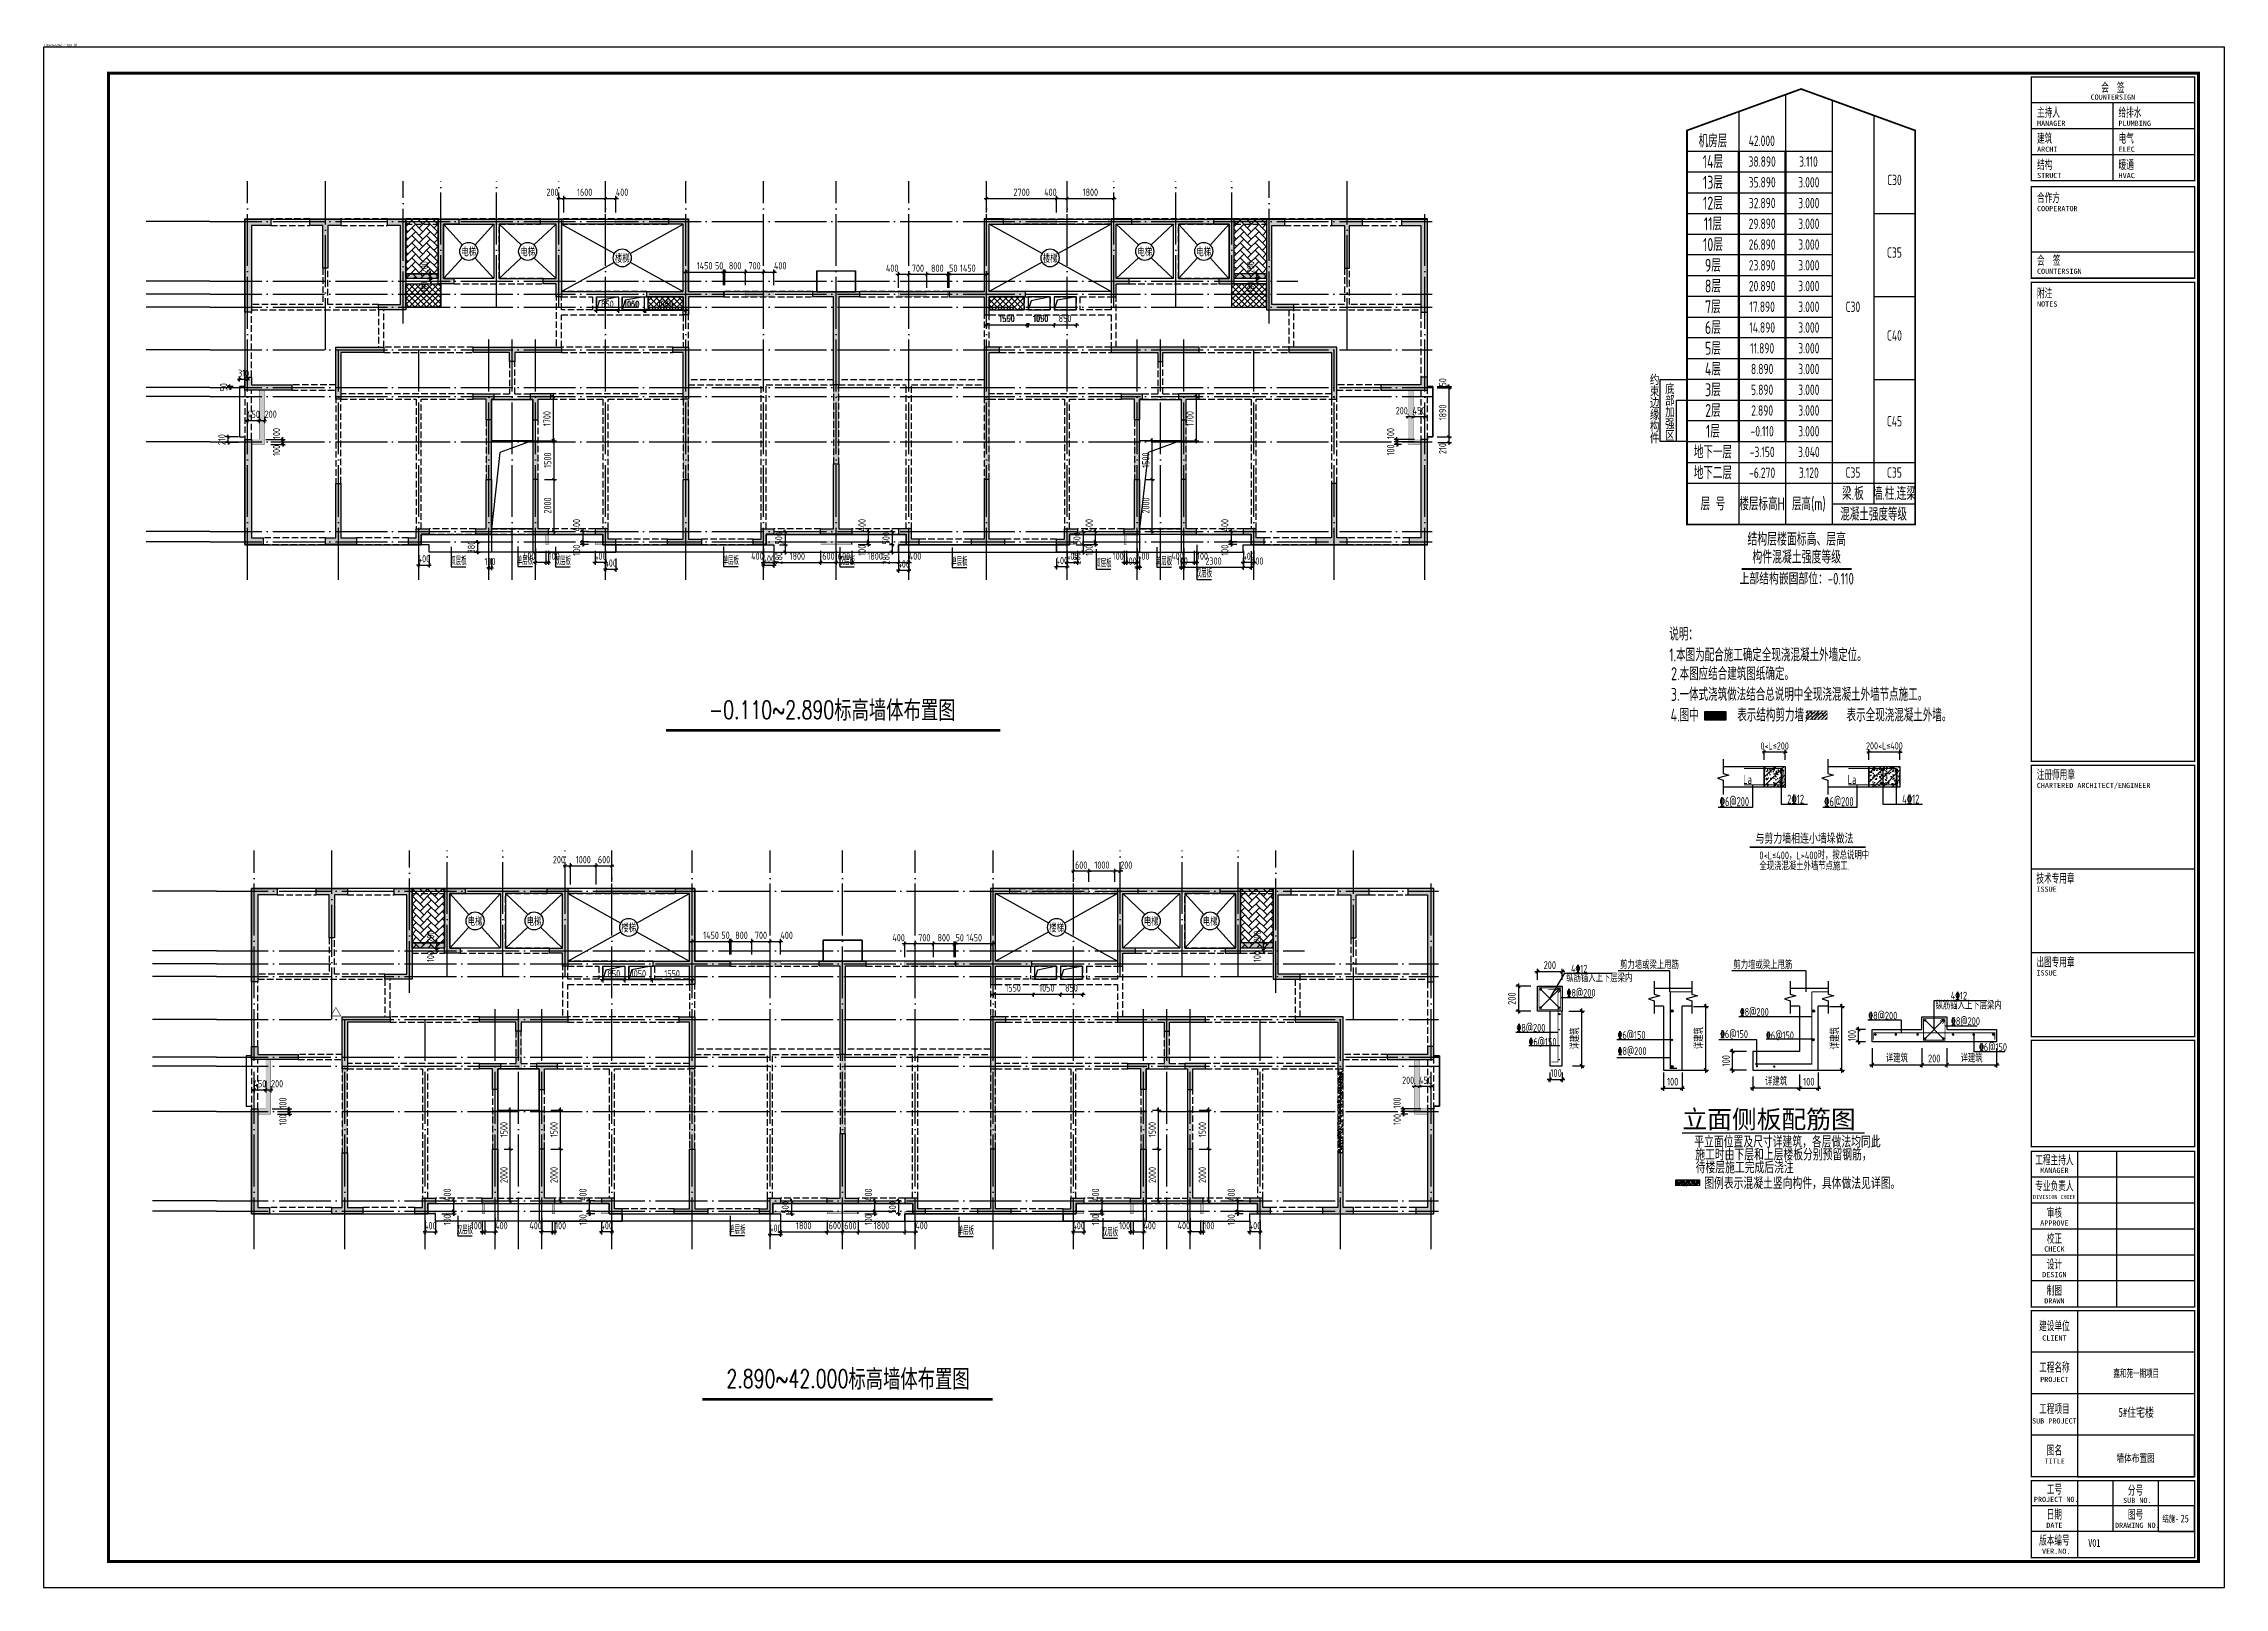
# Model space of a CAD drawing. Extents: x 154268 to 5133249, y -1832900 to 601179.
# Drawn here: x 638504 to 722604, y 541638 to 601179 of the extents above; entities that cross this region are included whole.
import ezdxf
from ezdxf.enums import TextEntityAlignment as Align

# ---------------------------------------------------------------- set-up
doc = ezdxf.new("R2010")
doc.units = 0
doc.header["$LTSCALE"] = 1000
doc.linetypes.add('DASH', pattern=[0.35, 0.25, -0.1])
doc.linetypes.add('DOTE', pattern=[2.42, 2, -0.2, 0.02, -0.2])
for name, color, linetype in [('1-梁号', 7, 'Continuous'), ('1-配筋', 1, 'Continuous'), ('A-ANNO-AXIS', 94, 'Continuous'), ('A-ANNO-DOTE', 15, 'DOTE'), ('A-ANNO-TITLE', 3, 'Continuous'), ('DIM', 3, 'Continuous'), ('FLOOR_NUM', 7, 'Continuous'), ('HATCH', 254, 'Continuous'), ('HZ', 2, 'Continuous'), ('S-BASE-SING-实线', 7, 'Continuous'), ('S-BASE-SING-文字', 7, 'Continuous'), ('S-BEAM-实线', 4, 'Continuous'), ('S-FLOOR-楼板', 52, 'Continuous'), ('S-FLOOR-说明', 7, 'Continuous'), ('S-HOLE-洞口', 20, 'Continuous'), ('S-MOD-TXT', 7, 'Continuous'), ('S-REIN-点钢筋', 1, 'Continuous'), ('S-REIN-线钢筋', 1, 'Continuous'), ('S-STAIR-实线', 7, 'Continuous'), ('S-WALL-DE-标注', 7, 'Continuous'), ('S-WALL-填充', 254, 'Continuous'), ('S-WALL-砼墙', 60, 'Continuous'), ('S_文字说明', 7, 'Continuous'), ('S_辅助线', 3, 'Continuous'), ('THICK', 6, 'Continuous'), ('THIN', 7, 'Continuous'), ('WCOL_DE_REIND', 1, 'Continuous'), ('WCOL_DE_REINL', 1, 'Continuous'), ('X-TXT', 2, 'Continuous'), ('一体浇筑', 1, 'Continuous'), ('图名', 200, 'Continuous'), ('楼号', 7, 'Continuous'), ('窗台线__实线', 3, 'Continuous')]:
    doc.layers.add(name, color=color, linetype=linetype)
doc.layers.add('_TSZ_PLOT_MARK', color=1, linetype='Continuous', plot=False)
doc.layers.add('墙柱箍筋长度', color=3, linetype='Continuous', plot=False)
doc.styles.add('-宋体', font='', dxfattribs={"width": 0.8})
doc.styles.add('2', font='simhei.ttf')
doc.styles.add('_TSZ_PLOT_MARK', font='tssdeng.shx', dxfattribs={"width": 0.7, "bigfont": 'tssdchn.shx'})
doc.styles.add('DD', font='romand__.ttf', dxfattribs={"width": 0.7, "bigfont": 'HZTXT.SHX'})
doc.styles.add('DIM_FONT', font='SIMPLEX', dxfattribs={"width": 0.7, "bigfont": 'GBCBIG'})
doc.styles.add('TSSD', font='Tssdeng.shx', dxfattribs={"width": 0.7, "bigfont": 'tssdchn.shx.SHX'})
doc.styles.add('TSSD_Dimension', font='tssdeng.shx', dxfattribs={"width": 0.7, "bigfont": 'Hztxt.shx'})
doc.styles.add('TSSD_Label', font='tssdeng.shx', dxfattribs={"width": 0.7, "bigfont": 'hztxt.shx'})
doc.styles.add('tssd_rein', font='tssdeng.shx', dxfattribs={"width": 0.7, "bigfont": 'hztxt.shx'})
doc.styles.add('TY1', font='')
doc.styles.get('-宋体').set_extended_font_data('SimSun')
doc.styles.get('TY1').set_extended_font_data('SimSun')
doc.dimstyles.new('TSSD_100_100$0', dxfattribs={"dimtxt": 280, "dimasz": 80, "dimexe": 100, "dimexo": 250, "dimgap": 100, "dimtad": 1, "dimdec": 0, "dimzin": 0, "dimdsep": 46, "dimtxsty": 'TSSD_Dimension', "dimblk": 'ARCHTICK', "dimcen": 0, "dimdle": 100, "dimclrd": 3, "dimclre": 3, "dimclrt": 7, "dimadec": 0, "dimazin": 0, "dimtfac": 1, "dimtdec": 0, "dimtix": 1, "dimtmove": 2, "dimatfit": 3, "dimldrblk": 'ARCHTICK', "dimfxl": 100, "dimtolj": 1, "dimtzin": 0, "dimarcsym": 0})
doc.dimstyles.new('TSSD_50_50', dxfattribs={"dimtxt": 150, "dimasz": 50, "dimexe": 50, "dimexo": 125, "dimgap": 50, "dimtad": 1, "dimdec": 0, "dimzin": 0, "dimdsep": 46, "dimtxsty": 'TSSD_Dimension', "dimblk": 'ARCHTICK', "dimblk1": 'ARCHTICK', "dimblk2": 'ARCHTICK', "dimcen": 0, "dimdle": 50, "dimclrt": 7, "dimadec": 0, "dimazin": 0, "dimtfac": 1, "dimtdec": 0, "dimtix": 1, "dimtmove": 2, "dimatfit": 3, "dimfxl": 1, "dimtolj": 1, "dimtzin": 0, "dimarcsym": 0})
pattern_1 = [(50, (-1587006.76, 2454363.46), (358.63009, -31.376067), [37.5, -412.5]), (355, (-1587006.76, 2454363.46), (-69.375667, 376.096067), [30, -330]), (100.4514, (-1586976.87, 2454360.85), (289.25469, 344.71977), [31.870095, -350.571056]), (46.1842, (-1587006.76, 2454463.46), (533.620524, -82.75951), [56.25, -618.75]), (96.6356, (-1586962.3, 2454456.57), (467.33135, 487.05894), [47.80514, -525.8565]), (351.1842, (-1587006.76, 2454463.46), (467.33097, 487.0593), [45, -495]), (21, (-1586956.76, 2454438.46), (298.453526, -201.309445), [37.5, -412.5]), (326, (-1586956.76, 2454438.46), (121.657666, 362.575023), [30, -330]), (71.4514, (-1586931.9, 2454421.7), (420.111314, 161.26525), [31.870095, -350.571056]), (37.5, (-1587006.76, 2454363.46), (6.0799277, 166.446927), [0, -326, 0, -335, 0, -331.25]), (7.5, (-1587006.76, 2454363.46), (131.534769, 197.205856), [0, -191, 0, -318.5, 0, -126.25]), (327.5, (-1587118.26, 2454363.46), (266.911218, -11.277436), [0, -125, 0, -390, 0, -517.5]), (317.5, (-1587168.26, 2454363.46), (291.593085, 50.052491), [0, -162.5, 0, -259, 0, -367.5]), (45, (-1587006.76, 2454363.46), (-176.776695, 176.776695), [])]
pattern_2 = [(45, (-532680.68, 1976783.45), (-112.253202, 112.253202), []), (135, (-532680.68, 1976783.45), (-112.253202, -112.253202), [])]
pattern_3 = [(50, (-3130232.09, 2526935.15), (215.178055, -18.8256405), [22.5, -247.5]), (355, (-3130232.1, 2526935.15), (-41.6254, 225.65764), [18, -198]), (100.4514, (-3130214.16, 2526933.58), (173.552815, 206.831863), [19.122057, -210.342634]), (46.1842, (-3130232.1, 2526995.15), (320.172315, -49.655704), [33.75, -371.25]), (96.6356, (-3130205.4, 2526991), (280.398812, 292.235361), [28.683086, -315.5139]), (351.1842, (-3130232.1, 2526995.15), (280.398584, 292.23558), [27, -297]), (21, (-3130202.09, 2526980.15), (179.0721156, -120.785667), [22.5, -247.5]), (326, (-3130202.1, 2526980.15), (72.9946, 217.545014), [18, -198]), (71.4514, (-3130187.17, 2526970.08), (252.066789, 96.759149), [19.122057, -210.342634]), (37.5, (-3130232.09, 2526935.15), (3.6479566, 99.8681561), [0, -195.6, 0, -201, 0, -198.75]), (7.5, (-3130232.09, 2526935.15), (78.9208612, 118.3235136), [0, -114.6, 0, -191.1, 0, -75.75]), (327.5, (-3130298.99, 2526935.15), (160.1467309, -6.7664615), [0, -75, 0, -234, 0, -310.5]), (317.5, (-3130328.99, 2526935.15), (174.955851, 30.0314947), [0, -97.5, 0, -155.4, 0, -220.5]), (45, (-3130232.09, 2526935.15), (-106.066017, 106.066017), [])]

msp = doc.modelspace()

# ---------------------------------------------------------------- texts
at = {"style": '2', "width": 0.7}
msp.add_text(' 与剪力墙相连小墙垛做法', height=350, dxfattribs=at).set_placement((704357.9, 570361, -1200))
at = {"layer": '_TSZ_PLOT_MARK', "style": '_TSZ_PLOT_MARK'}
msp.add_text('T(841*594)_1:100 (1)', height=100, dxfattribs=at).set_placement((638503.6, 601038.3), align=Align.BOTTOM_LEFT)
at = {"layer": 'A-ANNO-TITLE', "style": '-宋体', "width": 0.6}
for s, p in [('会  签', (718303.6, 599318.9)), ('工程主持人', (716048.4, 557953.7)), ('专业负责人', (716048.4, 556953.7)), ('审核', (716048.4, 555923.7)), ('校正', (716048.4, 554922.6)), ('设计', (716048.4, 553933.6)), ('制图', (716048.4, 552922.6)), ('建设单位', (716048.4, 551557.5)), ('工程名称', (716048.4, 549957.5)), ('工程项目', (716048.4, 548357.5)), ('图名', (716050.7, 546757.5)), ('工号', (716048.4, 545253.3)), ('分号', (719176.1, 545214.6)), ('日期', (716048.4, 544286.6)), ('图号', (719176.1, 544284.1)), ('版本编号', (716048.4, 543286.6))]:
    msp.add_text(s, height=350, dxfattribs=at).set_placement(p, align=Align.CENTER)
at = {"layer": 'A-ANNO-TITLE', "style": '-宋体'}
for s, height, p in [('COUNTERSIGN', 200, (718303.6, 599015.1)), ('MANAGER', 200, (716048.4, 557620.7)), ('DIVISION CHIEF', 150, (716048.4, 556620.7)), ('APPROVE', 200, (716048.4, 555590.7)), ('CHECK', 200, (716048.4, 554589.7)), ('DESIGN', 200, (716048.4, 553600.7)), ('DRAWN', 200, (716048.4, 552589.7)), ('CLIENT', 200, (716048.4, 551158)), ('PROJECT', 200, (716048.4, 549558)), ('SUB PROJECT', 200, (716048.4, 547958)), ('TITLE', 200, (716062.7, 546405.7)), ('PROJECT NO.', 200, (716118.4, 544932.3)), ('SUB NO.', 200, (719246.1, 544893.6)), ('DATE', 200, (716048.4, 543934.9)), ('DRAWING NO.', 200, (719246.1, 543932.3)), ('VER.NO.', 200, (716118.4, 542934.9))]:
    msp.add_text(s, height=height, dxfattribs=at).set_placement(p, align=Align.CENTER)
for s, p in [('MANAGER', (715377.8, 598006)), ('PLUMBING', (718520.4, 598006)), ('ARCHI', (715381, 597006)), ('ELEC', (718523.6, 597006)), ('STRUCT', (715381, 595991.9)), ('HVAC', (718523.6, 595991.9)), ('COOPERATOR', (715377.8, 594715.5)), ('COUNTERSIGN', (715377.8, 592299.3)), ('NOTES', (715377.8, 591035.5)), ('CHARTERED ARCHITECT/ENGINEER', (715369, 572467.8)), ('ISSUE', (715354.8, 568467.4)), ('ISSUE', (715354.8, 565237.1))]:
    msp.add_text(s, height=200, dxfattribs=at).set_placement(p)
at = {"layer": 'A-ANNO-TITLE', "style": '-宋体', "width": 0.6}
for s, p in [('主持人', (715377.8, 598356)), ('给排水', (718520.4, 598356)), ('建筑', (715377.8, 597356)), ('电气', (718523.6, 597356)), ('结构', (715381, 596341.9)), ('暖通', (718523.6, 596341.9)), ('合作方', (715377.8, 595065.5)), ('会  签  ', (715377.8, 592649.3)), ('附注', (715377.8, 591385.5)), ('注册师用章', (715369, 572817.8)), ('技术专用章', (715354.8, 568817.4)), ('出图专用章', (715354.8, 565587.1))]:
    msp.add_text(s, height=350, dxfattribs=at).set_placement(p)
at = {"layer": 'S-BASE-SING-文字', "color": 2, "style": 'tssd_rein', "width": 0.7}
for s, height, p in [('说明：', 500, (701194.8, 578155.6)), ('1.本图为配合施工确定全现浇混凝土外墙定位。', 500, (701194.8, 577351.3)), ('2.本图应结合建筑图纸确定。', 500, (701267.4, 576626.3)), ('3.一体式浇筑做法结合总说明中全现浇混凝土外墙节点施工。', 500, (701257.5, 575829)), ('4.图中       表示结构剪力墙，      表示全现浇混凝土外墙。', 500, (701247.5, 575031.7)), ('全现浇混凝土外墙节点施工.', 300, (704672.2, 569300.3, -1200)), ('0<L≤400，L>400时，按总说明中', 300, (704672.2, 569720.8, -1200))]:
    msp.add_text(s, height=height, dxfattribs=at).set_placement(p)
at = {"layer": 'S-FLOOR-说明'}
for s, height, style, width, p in [('-0.110~2.890标高墙体布置图', 700, 'DD', 0.7, (668917.5, 575134.4)), ('双层板', 300, 'DIM_FONT', 0.7, (654748.9, 555268.1)), ('单层板', 300, 'DIM_FONT', 0.7, (665251.5, 555276.1)), ('单层板', 300, 'DIM_FONT', 0.7, (674068.3, 555238.2)), ('双层板', 300, 'DIM_FONT', 0.7, (679626, 555176.9)), ('2.890~42.000标高墙体布置图', 700, 'DD', 0.7, (669526.2, 549336.8)), ('嘉和苑一期项目', 300, '-宋体', 0.6, (719205.1, 549742.3))]:
    msp.add_text(s, height=height, dxfattribs=dict(at, style=style, width=width)).set_placement(p, align=Align.CENTER)
at = {"layer": 'S-FLOOR-说明', "color": 2, "style": '-宋体', "width": 0.7}
for s, height, p in [('结施-', 250, (720532.6, 544164)), ('V01', 300, (717588.2, 543200.8))]:
    msp.add_text(s, height=height, dxfattribs=at).set_placement(p, align=Align.CENTER)
at = {"layer": 'S-MOD-TXT', "color": 1, "style": 'DD', "width": 0.7}
msp.add_text('墙体布置图', height=300, dxfattribs=at).set_placement((719179.5, 546474.5), align=Align.CENTER)
at = {"layer": 'S-MOD-TXT', "color": 1, "style": '-宋体', "width": 0.7}
msp.add_text('25', height=300, dxfattribs=at).set_placement((720916, 544143.1))
at = {"layer": 'S-STAIR-实线', "linetype": 'Continuous', "style": 'TSSD_Label', "width": 0.7}
for s, p in [('电梯', (655143.1, 567344)), ('电梯', (657416.7, 567344)), ('楼梯', (661066.7, 567094)), ('楼梯', (677566.7, 567094)), ('电梯', (681216.7, 567344)), ('电梯', (683490.3, 567344))]:
    msp.add_text(s, height=300, dxfattribs=at).set_placement(p, align=Align.MIDDLE)
at = {"layer": 'X-TXT', "style": 'TSSD_Dimension', "width": 0.7}
for s, p in [('La', (704047.6, 572624.8)), ('La', (708078, 572624.8)), ('%%1326@200', (703136.2, 571768.3)), ('2%%13212', (705746.6, 571865.3)), ('%%1326@200', (707166.6, 571768.3)), ('4%%13212', (710177, 571865.3))]:
    msp.add_text(s, height=350, dxfattribs=at).set_placement(p)
at = {"layer": '墙柱箍筋长度', "style": 'TSSD_Label', "width": 0.7}
for p in [(705576.3, 572904.7), (709495.2, 572904.7), (710006.7, 572904.7)]:
    msp.add_text('162', height=60, rotation=269.999706, dxfattribs=at).set_placement(p, align=Align.MIDDLE_CENTER)
at = {"layer": '楼号', "style": '-宋体', "width": 0.7}
msp.add_text('5#住宅楼', height=350, dxfattribs=at).set_placement((719204, 548214.4), align=Align.CENTER)

# ---------------------------------------------------------------- blocks, each defined once
blk = doc.blocks.new('T4sbgb1')
at = {"layer": 'S-FLOOR-说明', "color": 0}
for p, q in [((1686, 18295), (1686, 1713)), ((3486, 18076), (3486, 1713)), ((-114, 17640), (-114, 1713)), ((5086, 17494), (5086, 2513)), ((-2114, 16113), (3486, 16113)), ((-2114, 15313), (3486, 15313)), ((-2114, 14513), (3486, 14513)), ((-2114, 13713), (3486, 13713)), ((1686, 13713), (1686, 3313)), ((5086, 13713), (6686, 13713)), ((-2114, 12913), (3486, 12913)), ((3486, 12113), (-2114, 12113)), ((-2114, 11313), (3486, 11313)), ((3486, 10513), (-2114, 10513)), ((5086, 10513), (6686, 10513)), ((-2114, 9713), (3486, 9713)), ((3486, 8913), (-2114, 8913)), ((-2114, 8113), (3486, 8113)), ((-3142, 4913), (-3142, 7313)), ((-3142, 7313), (-2114, 7313)), ((3486, 7313), (-2114, 7313)), ((5086, 7313), (6686, 7313)), ((-2522, 4913), (-2522, 6513)), ((-2522, 6513), (-2114, 6513)), ((-2114, 6513), (3486, 6513)), ((3486, 5713), (-2114, 5713)), ((-2114, 4913), (-3142, 4913)), ((-2114, 4913), (-2522, 4913)), ((-2114, 4913), (3486, 4913)), ((-2114, 4113), (3486, 4113)), ((3486, 4113), (5086, 4113)), ((5086, 4113), (6686, 4113)), ((-2114, 3313), (6686, 3313)), ((3486, 2513), (6686, 2513))]:
    blk.add_line(p, q, dxfattribs=at)
at = {"layer": 'S-FLOOR-说明', "color": 0, "const_width": 66.7}
blk.add_lwpolyline([(2286, 18513), (6686, 16913), (6686, 1713), (-2114, 1713), (-2114, 16913)], close=True, dxfattribs=at)
at = {"layer": 'S-FLOOR-说明', "color": 0, "const_width": 67.2}
blk.add_lwpolyline([(0, 0), (4238, 0)], dxfattribs=at)
at = {"layer": 'S-FLOOR-说明', "color": 0, "style": 'TSSD'}
for s, height, width, p in [('机房层', 500, 0.7, (-1114, 16513)), ('14层', 500, 0.7, (-1114, 15713)), ('42.000', 400, 0.7, (771, 16513)), ('13层', 500, 0.7, (-1114, 14913)), ('38.890', 400, 0.7, (786, 15713)), ('3.110', 400, 0.7, (2571, 15713)), ('C30', 400, 0.7, (5886, 15006)), ('12层', 500, 0.7, (-1114, 14113)), ('35.890', 400, 0.7, (786, 14913)), ('32.890', 400, 0.7, (786, 14113)), ('3.000', 400, 0.7, (2586, 14913)), ('3.000', 400, 0.7, (2586, 14113)), ('11层', 500, 0.7, (-1114, 13313)), ('29.890', 400, 0.7, (786, 13313)), ('3.000', 400, 0.7, (2586, 13313)), ('10层', 500, 0.7, (-1114, 12513)), ('26.890', 400, 0.7, (786, 12513)), ('3.000', 400, 0.7, (2586, 12513)), ('9层', 500, 0.7, (-1114, 11713)), ('23.890', 400, 0.7, (786, 11713)), ('3.000', 400, 0.7, (2586, 11713)), ('C35', 400, 0.7, (5886, 12205)), ('8层', 500, 0.7, (-1114, 10913)), ('20.890', 400, 0.7, (786, 10913)), ('3.000', 400, 0.7, (2586, 10913)), ('7层', 500, 0.7, (-1114, 10113)), ('17.890', 400, 0.7, (786, 10113)), ('3.000', 400, 0.7, (2586, 10113)), ('C30', 400, 0.7, (4286, 10113)), ('6层', 500, 0.7, (-1114, 9313)), ('14.890', 400, 0.7, (786, 9313)), ('3.000', 400, 0.7, (2586, 9313)), ('5层', 500, 0.7, (-1114, 8513)), ('11.890', 400, 0.7, (786, 8513)), ('3.000', 400, 0.7, (2586, 8513)), ('C40', 400, 0.7, (5886, 9005)), ('4层', 500, 0.7, (-1114, 7713)), ('8.890', 400, 0.7, (786, 7713)), ('3.000', 400, 0.7, (2586, 7713)), ('3层', 500, 0.7, (-1114, 6913)), ('5.890', 400, 0.7, (786, 6913)), ('3.000', 400, 0.7, (2586, 6913)), ('2层', 500, 0.7, (-1114, 6113)), ('2.890', 400, 0.7, (786, 6113)), ('3.000', 400, 0.7, (2586, 6113)), ('C45', 400, 0.7, (5886, 5702)), ('1层', 500, 0.7, (-1114, 5313)), ('-0.110', 400, 0.7, (786, 5313)), ('3.000', 400, 0.7, (2586, 5313)), ('地下一层', 500, 0.7, (-1114, 4513)), ('-3.150', 400, 0.7, (786, 4513)), ('3.040', 400, 0.7, (2586, 4513)), ('地下二层', 500, 0.7, (-1114, 3713)), ('-6.270', 400, 0.7, (786, 3713)), ('3.120', 400, 0.7, (2586, 3713)), ('C35', 400, 0.7, (4286, 3719)), ('C35', 400, 0.7, (5886, 3719)), ('层 号', 500, 0.7, (-1114, 2513)), ('楼层标高H', 500, 0.7, (786, 2513)), ('层高(m)', 500, 0.7, (2586, 2513)), ('梁.板', 500, 0.7, (4286, 2913)), ('墙.柱.连梁', 500, 0.6, (5886, 2913)), ('混凝土强度等级', 500, 0.7, (5086, 2113)), ('结构层楼面标高、层高', 500, 0.8, (2119, 1148)), ('构件混凝土强度等级', 500, 0.8, (2119, 460)), ('上部结构嵌固部位：-0.110', 450, 0.7, (2119, -374))]:
    blk.add_text(s, height=height, rotation=359.99977, dxfattribs=dict(at, width=width)).set_placement(p, align=Align.MIDDLE_CENTER)
at = {"layer": 'S-FLOOR-说明', "color": 0, "style": 'TSSD', "width": 0.7}
for s, p in [('约', (-3543, 7095)), ('束', (-3543, 6645)), ('底', (-2956, 6743)), ('部', (-2956, 6293)), ('边', (-3543, 6195)), ('缘', (-3543, 5740)), ('加', (-2956, 5843)), ('构', (-3543, 5290)), ('件', (-3543, 4840)), ('强', (-2956, 5393)), ('区', (-2956, 4943))]:
    blk.add_text(s, height=400, dxfattribs=at).set_placement(p)
blk = doc.blocks.new('_ArchTick')
at = {"color": 0, "linetype": 'ByBlock', "const_width": 0.5}
blk.add_lwpolyline([(-0.71, -0.71), (0.71, 0.71)], dxfattribs=at)
blk = doc.blocks.new('*D5249')
at = {"layer": 'Defpoints', "color": 0, "transparency": 16777216}
for p in [(-2107727, -1868244), (-2107204, -1868244), (-2107204, -1868724)]:
    blk.add_point(p, dxfattribs=at)
at = {"layer": 'DIM', "color": 0, "lineweight": -2, "transparency": 16777216}
for p, q in [((-2107454, -1868244), (-2107827, -1868244)), ((-2107727, -1868244), (-2107727, -1868144)), ((-2107727, -1868724), (-2107727, -1868244)), ((-2107454, -1868724), (-2107827, -1868724)), ((-2107727, -1868724), (-2107727, -1868824))]:
    blk.add_line(p, q, dxfattribs=at)
at = {"layer": 'DIM', "color": 0, "lineweight": -2, "transparency": 16777216, "xscale": 100, "yscale": 100, "zscale": 100}
for p, rotation in [((-2107727, -1868244), 270), ((-2107727, -1868724), 90)]:
    blk.add_blockref('_ArchTick', p, dxfattribs=dict(at, rotation=rotation))
at = {"layer": 'DIM', "color": 7, "transparency": 16777216, "insert": (-2107977, -1868484), "char_height": 300, "attachment_point": 5, "rotation": 90, "style": 'TSSD_Dimension'}
blk.add_mtext('\\A1;100', dxfattribs=at)
blk = doc.blocks.new('*D5250')
at = {"layer": 'Defpoints', "color": 0, "transparency": 16777216}
for p in [(-2107204, -1868724), (-2105284, -1868724), (-2105284, -1869617)]:
    blk.add_point(p, dxfattribs=at)
at = {"layer": 'DIM', "color": 0, "lineweight": -2, "transparency": 16777216}
for p, q in [((-2107204, -1868974), (-2107204, -1869717)), ((-2105284, -1868974), (-2105284, -1869717)), ((-2107304, -1869617), (-2105184, -1869617))]:
    blk.add_line(p, q, dxfattribs=at)
at = {"layer": 'DIM', "color": 0, "lineweight": -2, "transparency": 16777216, "xscale": 100, "yscale": 100, "zscale": 100, "rotation": 180}
blk.add_blockref('_ArchTick', (-2107204, -1869617), dxfattribs=at)
at = {"layer": 'DIM', "color": 0, "lineweight": -2, "transparency": 16777216, "xscale": 100, "yscale": 100, "zscale": 100}
blk.add_blockref('_ArchTick', (-2105284, -1869617), dxfattribs=at)
at = {"layer": 'DIM', "color": 7, "transparency": 16777216, "insert": (-2106244, -1869367), "char_height": 300, "attachment_point": 5, "style": 'TSSD_Dimension'}
blk.add_mtext('\\A1;详建筑', dxfattribs=at)
blk = doc.blocks.new('*D5251')
at = {"layer": 'Defpoints', "color": 0, "transparency": 16777216}
for p in [(-2105284, -1868724), (-2104324, -1868724), (-2104324, -1869617)]:
    blk.add_point(p, dxfattribs=at)
at = {"layer": 'DIM', "color": 0, "lineweight": -2, "transparency": 16777216}
for p, q in [((-2105284, -1868974), (-2105284, -1869717)), ((-2104324, -1868974), (-2104324, -1869717)), ((-2105384, -1869617), (-2104224, -1869617))]:
    blk.add_line(p, q, dxfattribs=at)
at = {"layer": 'DIM', "color": 0, "lineweight": -2, "transparency": 16777216, "xscale": 100, "yscale": 100, "zscale": 100, "rotation": 180}
blk.add_blockref('_ArchTick', (-2105284, -1869617), dxfattribs=at)
at = {"layer": 'DIM', "color": 0, "lineweight": -2, "transparency": 16777216, "xscale": 100, "yscale": 100, "zscale": 100}
blk.add_blockref('_ArchTick', (-2104324, -1869617), dxfattribs=at)
at = {"layer": 'DIM', "color": 7, "transparency": 16777216, "insert": (-2104804, -1869367), "char_height": 300, "attachment_point": 5, "style": 'TSSD_Dimension'}
blk.add_mtext('\\A1;200', dxfattribs=at)
blk = doc.blocks.new('*D5252')
at = {"layer": 'Defpoints', "color": 0, "transparency": 16777216}
for p in [(-2104324, -1868724), (-2102404, -1868724), (-2102404, -1869617)]:
    blk.add_point(p, dxfattribs=at)
at = {"layer": 'DIM', "color": 0, "lineweight": -2, "transparency": 16777216}
for p, q in [((-2104324, -1868974), (-2104324, -1869717)), ((-2102404, -1868974), (-2102404, -1869717)), ((-2104424, -1869617), (-2102304, -1869617))]:
    blk.add_line(p, q, dxfattribs=at)
at = {"layer": 'DIM', "color": 0, "lineweight": -2, "transparency": 16777216, "xscale": 100, "yscale": 100, "zscale": 100, "rotation": 180}
blk.add_blockref('_ArchTick', (-2104324, -1869617), dxfattribs=at)
at = {"layer": 'DIM', "color": 0, "lineweight": -2, "transparency": 16777216, "xscale": 100, "yscale": 100, "zscale": 100}
blk.add_blockref('_ArchTick', (-2102404, -1869617), dxfattribs=at)
at = {"layer": 'DIM', "color": 7, "transparency": 16777216, "insert": (-2103364, -1869367), "char_height": 300, "attachment_point": 5, "style": 'TSSD_Dimension'}
blk.add_mtext('\\A1;详建筑', dxfattribs=at)
blk = doc.blocks.new('*D5253')
at = {"layer": 'Defpoints', "color": 0, "transparency": 16777216}
for p in [(-2115251, -1869653), (-2114531, -1869653), (-2114531, -1870512)]:
    blk.add_point(p, dxfattribs=at)
at = {"layer": 'DIM', "color": 0, "lineweight": -2, "transparency": 16777216}
for p, q in [((-2115251, -1869903), (-2115251, -1870612)), ((-2114531, -1869903), (-2114531, -1870612)), ((-2115351, -1870512), (-2114431, -1870512))]:
    blk.add_line(p, q, dxfattribs=at)
at = {"layer": 'DIM', "color": 0, "lineweight": -2, "transparency": 16777216, "xscale": 100, "yscale": 100, "zscale": 100, "rotation": 180}
blk.add_blockref('_ArchTick', (-2115251, -1870512), dxfattribs=at)
at = {"layer": 'DIM', "color": 0, "lineweight": -2, "transparency": 16777216, "xscale": 100, "yscale": 100, "zscale": 100}
blk.add_blockref('_ArchTick', (-2114531, -1870512), dxfattribs=at)
at = {"layer": 'DIM', "color": 7, "transparency": 16777216, "insert": (-2114891, -1870262), "char_height": 300, "attachment_point": 5, "line_spacing_factor": 0.25, "style": 'TSSD_Dimension'}
blk.add_mtext('\\A1;100', dxfattribs=at)
blk = doc.blocks.new('*D5254')
at = {"layer": 'Defpoints', "color": 0, "transparency": 16777216}
for p in [(-2114341, -1867355), (-2113616, -1867355), (-2115075, -1869814)]:
    blk.add_point(p, dxfattribs=at)
at = {"layer": 'DIM', "color": 0, "lineweight": -2, "transparency": 16777216}
for p, q in [((-2114091, -1867355), (-2113516, -1867355)), ((-2113616, -1869914), (-2113616, -1867255)), ((-2114825, -1869814), (-2113516, -1869814))]:
    blk.add_line(p, q, dxfattribs=at)
at = {"layer": 'DIM', "color": 0, "lineweight": -2, "transparency": 16777216, "xscale": 100, "yscale": 100, "zscale": 100}
for p, rotation in [((-2113616, -1867355), 90), ((-2113616, -1869814), 270)]:
    blk.add_blockref('_ArchTick', p, dxfattribs=dict(at, rotation=rotation))
at = {"layer": 'DIM', "color": 7, "transparency": 16777216, "insert": (-2113866, -1868584), "char_height": 300, "attachment_point": 5, "rotation": 90, "style": 'TSSD_Dimension'}
blk.add_mtext('\\A1;详建筑', dxfattribs=at)
blk = doc.blocks.new('*D5255')
at = {"layer": 'Defpoints', "color": 0, "transparency": 16777216}
for p in [(-2110000, -1869728), (-2109280, -1869653), (-2109280, -1870512)]:
    blk.add_point(p, dxfattribs=at)
at = {"layer": 'DIM', "color": 0, "lineweight": -2, "transparency": 16777216}
for p, q in [((-2110000, -1869978), (-2110000, -1870612)), ((-2109280, -1869903), (-2109280, -1870612)), ((-2110100, -1870512), (-2109180, -1870512))]:
    blk.add_line(p, q, dxfattribs=at)
at = {"layer": 'DIM', "color": 0, "lineweight": -2, "transparency": 16777216, "xscale": 100, "yscale": 100, "zscale": 100, "rotation": 180}
blk.add_blockref('_ArchTick', (-2110000, -1870512), dxfattribs=at)
at = {"layer": 'DIM', "color": 0, "lineweight": -2, "transparency": 16777216, "xscale": 100, "yscale": 100, "zscale": 100}
blk.add_blockref('_ArchTick', (-2109280, -1870512), dxfattribs=at)
at = {"layer": 'DIM', "color": 7, "transparency": 16777216, "insert": (-2109640, -1870262), "char_height": 300, "attachment_point": 5, "line_spacing_factor": 0.25, "style": 'TSSD_Dimension'}
blk.add_mtext('\\A1;100', dxfattribs=at)
blk = doc.blocks.new('*D5256')
at = {"layer": 'Defpoints', "color": 0, "transparency": 16777216}
for p in [(-2109090, -1867355), (-2108365, -1867355), (-2109824, -1869814)]:
    blk.add_point(p, dxfattribs=at)
at = {"layer": 'DIM', "color": 0, "lineweight": -2, "transparency": 16777216}
for p, q in [((-2108840, -1867355), (-2108265, -1867355)), ((-2108365, -1869914), (-2108365, -1867255)), ((-2109574, -1869814), (-2108265, -1869814))]:
    blk.add_line(p, q, dxfattribs=at)
at = {"layer": 'DIM', "color": 0, "lineweight": -2, "transparency": 16777216, "xscale": 100, "yscale": 100, "zscale": 100}
for p, rotation in [((-2108365, -1867355), 90), ((-2108365, -1869814), 270)]:
    blk.add_blockref('_ArchTick', p, dxfattribs=dict(at, rotation=rotation))
at = {"layer": 'DIM', "color": 7, "transparency": 16777216, "insert": (-2108615, -1868584), "char_height": 300, "attachment_point": 5, "rotation": 90, "style": 'TSSD_Dimension'}
blk.add_mtext('\\A1;详建筑', dxfattribs=at)
blk = doc.blocks.new('*D5257')
at = {"layer": 'Defpoints', "color": 0, "transparency": 16777216}
for p in [(-2111800, -1869814), (-2110000, -1869903), (-2111800, -1870512)]:
    blk.add_point(p, dxfattribs=at)
at = {"layer": 'DIM', "color": 0, "lineweight": -2, "transparency": 16777216}
for p, q in [((-2111800, -1870064), (-2111800, -1870612)), ((-2110000, -1870153), (-2110000, -1870612)), ((-2109900, -1870512), (-2111900, -1870512))]:
    blk.add_line(p, q, dxfattribs=at)
at = {"layer": 'DIM', "color": 0, "lineweight": -2, "transparency": 16777216, "xscale": 100, "yscale": 100, "zscale": 100, "rotation": 180}
blk.add_blockref('_ArchTick', (-2111800, -1870512), dxfattribs=at)
at = {"layer": 'DIM', "color": 0, "lineweight": -2, "transparency": 16777216, "xscale": 100, "yscale": 100, "zscale": 100}
blk.add_blockref('_ArchTick', (-2110000, -1870512), dxfattribs=at)
at = {"layer": 'DIM', "color": 7, "transparency": 16777216, "insert": (-2110900, -1870262), "char_height": 300, "attachment_point": 5, "style": 'TSSD_Dimension'}
blk.add_mtext('\\A1;详建筑', dxfattribs=at)
blk = doc.blocks.new('*D5262')
at = {"layer": 'Defpoints', "color": 0, "transparency": 16777216}
for p in [(-2112584, -1869094), (-2111800, -1869094), (-2111800, -1869814)]:
    blk.add_point(p, dxfattribs=at)
at = {"layer": 'DIM', "color": 0, "lineweight": -2, "transparency": 16777216}
for p, q in [((-2112050, -1869094), (-2112684, -1869094)), ((-2112584, -1869914), (-2112584, -1868994)), ((-2112050, -1869814), (-2112684, -1869814))]:
    blk.add_line(p, q, dxfattribs=at)
at = {"layer": 'DIM', "color": 0, "lineweight": -2, "transparency": 16777216, "xscale": 100, "yscale": 100, "zscale": 100}
for p, rotation in [((-2112584, -1869094), 90), ((-2112584, -1869814), 270)]:
    blk.add_blockref('_ArchTick', p, dxfattribs=dict(at, rotation=rotation))
at = {"layer": 'DIM', "color": 7, "transparency": 16777216, "insert": (-2112834, -1869454), "char_height": 300, "attachment_point": 5, "rotation": 90, "style": 'TSSD_Dimension'}
blk.add_mtext('\\A1;100', dxfattribs=at)
blk = doc.blocks.new('*D5258')
at = {"layer": 'Defpoints', "color": 0, "transparency": 16777216}
for p in [(-2119629, -1869656), (-2119149, -1869656), (-2119149, -1870178)]:
    blk.add_point(p, dxfattribs=at)
at = {"layer": 'DIM', "color": 0, "lineweight": -2, "transparency": 16777216}
for p, q in [((-2119629, -1870178), (-2119729, -1870178)), ((-2119629, -1869906), (-2119629, -1870278)), ((-2119629, -1870178), (-2119149, -1870178)), ((-2119149, -1869906), (-2119149, -1870278)), ((-2119149, -1870178), (-2119049, -1870178))]:
    blk.add_line(p, q, dxfattribs=at)
at = {"layer": 'DIM', "color": 0, "lineweight": -2, "transparency": 16777216, "xscale": 100, "yscale": 100, "zscale": 100}
blk.add_blockref('_ArchTick', (-2119629, -1870178), dxfattribs=at)
at = {"layer": 'DIM', "color": 0, "lineweight": -2, "transparency": 16777216, "xscale": 100, "yscale": 100, "zscale": 100, "rotation": 180}
blk.add_blockref('_ArchTick', (-2119149, -1870178), dxfattribs=at)
at = {"layer": 'DIM', "color": 7, "transparency": 16777216, "insert": (-2119389, -1869928), "char_height": 300, "attachment_point": 5, "line_spacing_factor": 0.25, "style": 'TSSD_Dimension'}
blk.add_mtext('\\A1;100', dxfattribs=at)
blk = doc.blocks.new('*D5259')
at = {"layer": 'Defpoints', "color": 0, "transparency": 16777216}
for p in [(-2119149, -1867536), (-2118398, -1867536), (-2119008, -1869656)]:
    blk.add_point(p, dxfattribs=at)
at = {"layer": 'DIM', "color": 0, "lineweight": -2, "transparency": 16777216}
for p, q in [((-2118899, -1867536), (-2118298, -1867536)), ((-2118398, -1869756), (-2118398, -1867436)), ((-2118758, -1869656), (-2118298, -1869656))]:
    blk.add_line(p, q, dxfattribs=at)
at = {"layer": 'DIM', "color": 0, "lineweight": -2, "transparency": 16777216, "xscale": 100, "yscale": 100, "zscale": 100}
for p, rotation in [((-2118398, -1867536), 90), ((-2118398, -1869656), 270)]:
    blk.add_blockref('_ArchTick', p, dxfattribs=dict(at, rotation=rotation))
at = {"layer": 'DIM', "color": 7, "transparency": 16777216, "insert": (-2118648, -1868596), "char_height": 300, "attachment_point": 5, "rotation": 90, "style": 'TSSD_Dimension'}
blk.add_mtext('\\A1;详建筑', dxfattribs=at)
blk = doc.blocks.new('*D5260')
at = {"layer": 'Defpoints', "color": 0, "transparency": 16777216}
for p in [(-2120109, -1866577), (-2120840, -1867536), (-2120109, -1867536)]:
    blk.add_point(p, dxfattribs=at)
at = {"layer": 'DIM', "color": 0, "lineweight": -2, "transparency": 16777216}
for p, q in [((-2120359, -1866577), (-2120940, -1866577)), ((-2120840, -1866477), (-2120840, -1867636)), ((-2120359, -1867536), (-2120940, -1867536))]:
    blk.add_line(p, q, dxfattribs=at)
at = {"layer": 'DIM', "color": 0, "lineweight": -2, "transparency": 16777216, "xscale": 100, "yscale": 100, "zscale": 100}
for p, rotation in [((-2120840, -1866577), 90), ((-2120840, -1867536), 270)]:
    blk.add_blockref('_ArchTick', p, dxfattribs=dict(at, rotation=rotation))
at = {"layer": 'DIM', "color": 7, "transparency": 16777216, "insert": (-2121090, -1867057), "char_height": 300, "attachment_point": 5, "rotation": 90, "style": 'TSSD_Dimension'}
blk.add_mtext('\\A1;200', dxfattribs=at)
blk = doc.blocks.new('*D5261')
at = {"layer": 'Defpoints', "color": 0, "transparency": 16777216}
for p in [(-2119149, -1866015), (-2120109, -1866577), (-2119149, -1866577)]:
    blk.add_point(p, dxfattribs=at)
at = {"layer": 'DIM', "color": 0, "lineweight": -2, "transparency": 16777216}
for p, q in [((-2120209, -1866015), (-2119049, -1866015)), ((-2120109, -1866327), (-2120109, -1865915)), ((-2119149, -1866327), (-2119149, -1865915))]:
    blk.add_line(p, q, dxfattribs=at)
at = {"layer": 'DIM', "color": 0, "lineweight": -2, "transparency": 16777216, "xscale": 100, "yscale": 100, "zscale": 100, "rotation": 180}
blk.add_blockref('_ArchTick', (-2120109, -1866015), dxfattribs=at)
at = {"layer": 'DIM', "color": 0, "lineweight": -2, "transparency": 16777216, "xscale": 100, "yscale": 100, "zscale": 100}
blk.add_blockref('_ArchTick', (-2119149, -1866015), dxfattribs=at)
at = {"layer": 'DIM', "color": 7, "transparency": 16777216, "insert": (-2119629, -1865765), "char_height": 300, "attachment_point": 5, "style": 'TSSD_Dimension'}
blk.add_mtext('\\A1;200', dxfattribs=at)
blk = doc.blocks.new('*D5225')
at = {"layer": 'Defpoints', "color": 0, "transparency": 16777216}
for p in [(704861, 573853), (704861, 573305), (705661, 573305)]:
    blk.add_point(p, dxfattribs=at)
at = {"layer": 'DIM', "color": 3, "lineweight": -2, "transparency": 16777216}
for p, q in [((704861, 573853), (704781, 573853)), ((704861, 573555), (704861, 573953)), ((705661, 573853), (704861, 573853)), ((705661, 573555), (705661, 573953)), ((705661, 573853), (705741, 573853))]:
    blk.add_line(p, q, dxfattribs=at)
at = {"layer": 'DIM', "color": 3, "lineweight": -2, "transparency": 16777216, "xscale": 80, "yscale": 80, "zscale": 80}
blk.add_blockref('_ArchTick', (704861, 573853), dxfattribs=at)
at = {"layer": 'DIM', "color": 3, "lineweight": -2, "transparency": 16777216, "xscale": 80, "yscale": 80, "zscale": 80, "rotation": 180}
blk.add_blockref('_ArchTick', (705661, 573853), dxfattribs=at)
at = {"layer": 'DIM', "color": 7, "transparency": 16777216, "insert": (705261, 574093), "char_height": 280, "attachment_point": 5, "style": 'TSSD_Dimension'}
blk.add_mtext('\\A1;0<L≤200', dxfattribs=at)
blk = doc.blocks.new('*D5226')
at = {"layer": 'Defpoints', "color": 0, "transparency": 16777216}
for p in [(708892, 573853), (708892, 573305), (710092, 573305)]:
    blk.add_point(p, dxfattribs=at)
at = {"layer": 'DIM', "color": 3, "lineweight": -2, "transparency": 16777216}
for p, q in [((708892, 573853), (708812, 573853)), ((708892, 573555), (708892, 573953)), ((710092, 573853), (708892, 573853)), ((710092, 573555), (710092, 573953)), ((710092, 573853), (710172, 573853))]:
    blk.add_line(p, q, dxfattribs=at)
at = {"layer": 'DIM', "color": 3, "lineweight": -2, "transparency": 16777216, "xscale": 80, "yscale": 80, "zscale": 80}
blk.add_blockref('_ArchTick', (708892, 573853), dxfattribs=at)
at = {"layer": 'DIM', "color": 3, "lineweight": -2, "transparency": 16777216, "xscale": 80, "yscale": 80, "zscale": 80, "rotation": 180}
blk.add_blockref('_ArchTick', (710092, 573853), dxfattribs=at)
at = {"layer": 'DIM', "color": 7, "transparency": 16777216, "insert": (709492, 574093), "char_height": 280, "attachment_point": 5, "style": 'TSSD_Dimension'}
blk.add_mtext('\\A1;200<L≤400', dxfattribs=at)
blk = doc.blocks.new('T4zw1')
at = {"layer": 'A-ANNO-AXIS'}
for p, q in [((1554406, -2340387), (1551941, -2340387)), ((1554406, -2342687), (1551941, -2342687)), ((1554406, -2343187), (1551941, -2343187)), ((1554406, -2343687), (1551941, -2343687)), ((1554406, -2345337), (1551941, -2345337)), ((1554406, -2346787), (1551941, -2346787)), ((1554406, -2347137), (1551941, -2347137)), ((1554406, -2348887), (1551941, -2348887)), ((1554406, -2352337), (1551941, -2352337)), ((1554406, -2352737), (1551941, -2352737))]:
    blk.add_line(p, q, dxfattribs=at)
at = {"layer": 'A-ANNO-DOTE'}
for p, q in [((1555857, -2354199), (1555857, -2338823)), ((1558857, -2345337), (1558857, -2338823)), ((1561857, -2344316), (1561857, -2338823)), ((1563307, -2343687), (1563307, -2338823)), ((1565457, -2343687), (1565457, -2338823)), ((1567857, -2343687), (1567857, -2338823)), ((1569657, -2354199), (1569657, -2338823)), ((1572757, -2354199), (1572757, -2338823)), ((1575757, -2354199), (1575757, -2338823)), ((1578557, -2354199), (1578557, -2338823)), ((1581357, -2354199), (1581357, -2338823)), ((1584357, -2354199), (1584357, -2338823)), ((1587457, -2354199), (1587457, -2338823)), ((1589257, -2343687), (1589257, -2338823)), ((1591657, -2343687), (1591657, -2338823)), ((1593807, -2343687), (1593807, -2338823)), ((1595257, -2344316), (1595257, -2338823)), ((1598257, -2345337), (1598257, -2338823)), ((1554406, -2340387), (1601542, -2340387)), ((1601257, -2354199), (1601257, -2340013)), ((1554406, -2342687), (1596363, -2342687)), ((1554406, -2343187), (1601542, -2343187)), ((1554406, -2343687), (1601542, -2343687)), ((1554406, -2345337), (1601542, -2345337)), ((1559357, -2354199), (1559357, -2345337)), ((1562457, -2354199), (1562457, -2345337)), ((1565157, -2354199), (1565157, -2344891)), ((1566057, -2354199), (1566057, -2344891)), ((1566957, -2354199), (1566957, -2344891)), ((1590157, -2354199), (1590157, -2344891)), ((1591057, -2354199), (1591057, -2344891)), ((1591957, -2354199), (1591957, -2344891)), ((1594657, -2354199), (1594657, -2345337)), ((1597757, -2354199), (1597757, -2345337)), ((1554406, -2346787), (1601542, -2346787)), ((1554406, -2347137), (1601542, -2347137)), ((1554406, -2348887), (1601542, -2348887)), ((1554406, -2352337), (1601542, -2352337)), ((1554406, -2352737), (1601542, -2352737))]:
    blk.add_line(p, q, dxfattribs=at)
blk = doc.blocks.new('T4sbzpm1')
at = {"layer": 'S-BEAM-实线', "linetype": 'DASH'}
for p, q in [((2500, 12550), (1000, 12550)), ((1000, 12300), (2500, 12300)), ((5500, 12550), (3700, 12550)), ((3700, 12300), (5500, 12300)), ((7450, 12550), (6200, 12550)), ((6200, 12350), (7450, 12350)), ((11400, 12550), (8250, 12550)), ((8250, 12350), (9600, 12350)), ((9600, 12350), (9600, 10250)), ((9800, 10250), (9800, 12350)), ((9800, 12350), (11400, 12350)), ((16350, 12550), (12200, 12550)), ((12200, 12350), (16350, 12350)), ((29250, 12550), (33400, 12550)), ((33400, 12350), (29250, 12350)), ((37350, 12550), (34200, 12550)), ((34200, 12350), (35800, 12350)), ((35800, 12350), (35800, 10250)), ((36000, 10250), (36000, 12350)), ((36000, 12350), (37350, 12350)), ((39400, 12550), (38150, 12550)), ((38150, 12350), (39400, 12350)), ((41900, 12550), (40100, 12550)), ((40100, 12300), (41900, 12300)), ((44600, 12550), (43100, 12550)), ((43100, 12300), (44600, 12300)), ((3000, 10650), (3000, 9250)), ((3200, 9250), (3200, 10650)), ((7450, 10250), (6200, 10250)), ((9600, 10250), (8050, 10250)), ((11500, 10250), (9800, 10250)), ((35800, 10250), (34100, 10250)), ((37550, 10250), (36000, 10250)), ((39400, 10250), (38150, 10250)), ((42400, 10650), (42400, 9250)), ((42600, 9250), (42600, 10650)), ((6200, 10050), (7450, 10050)), ((8050, 10050), (11500, 10050)), ((12000, 9650), (12000, 7600)), ((15500, 9750), (12200, 9750)), ((12200, 9550), (13400, 9550)), ((12200, 9050), (12200, 9550)), ((13400, 9550), (13400, 9050)), ((13550, 9550), (14400, 9550)), ((13550, 9550), (13550, 9050)), ((14400, 9550), (14400, 9050)), ((14550, 9550), (15500, 9550)), ((14550, 9550), (14550, 9050)), ((15400, 9550), (15400, 9050)), ((15550, 9550), (15550, 9050)), ((21900, 9750), (18450, 9750)), ((18450, 9550), (21900, 9550)), ((27150, 9750), (23700, 9750)), ((23700, 9550), (27150, 9550)), ((30050, 9550), (30050, 9050)), ((33400, 9750), (30100, 9750)), ((30100, 9550), (31050, 9550)), ((30200, 9550), (30200, 9050)), ((31050, 9550), (31050, 9050)), ((31200, 9550), (32050, 9550)), ((31200, 9550), (31200, 9050)), ((32050, 9550), (32050, 9050)), ((32200, 9550), (33400, 9550)), ((32200, 9550), (32200, 9050)), ((33400, 9550), (33400, 9050)), ((33600, 7600), (33600, 9650)), ((34100, 10050), (37550, 10050)), ((38150, 10050), (39400, 10050)), ((0, 8950), (0, 6450)), ((3000, 9250), (250, 9250)), ((250, 9050), (5150, 9050)), ((250, 6450), (250, 8950)), ((5150, 9250), (3200, 9250)), ((5150, 9050), (5150, 7600)), ((5350, 7600), (5350, 9050)), ((13400, 9050), (12200, 9050)), ((12200, 8850), (16900, 8850)), ((12200, 7600), (12200, 8850)), ((14400, 9050), (13550, 9050)), ((15400, 9050), (14550, 9050)), ((16900, 9050), (15550, 9050)), ((16900, 8850), (16900, 7600)), ((17100, 7600), (17100, 8950)), ((28500, 8950), (28500, 7600)), ((31050, 9050), (28700, 9050)), ((28700, 8850), (33400, 8850)), ((28700, 7600), (28700, 8850)), ((32050, 9050), (31200, 9050)), ((33400, 9050), (32200, 9050)), ((33400, 8850), (33400, 7600)), ((40250, 9050), (40250, 7600)), ((42400, 9250), (40350, 9250)), ((40450, 7600), (40450, 9050)), ((40450, 9050), (45350, 9050)), ((45350, 9250), (42600, 9250)), ((45350, 8950), (45350, 6450)), ((45600, 6450), (45600, 8950)), ((8800, 7600), (5350, 7600)), ((16500, 7600), (12200, 7600)), ((33400, 7600), (29100, 7600)), ((40250, 7600), (36800, 7600)), ((5350, 7400), (8800, 7400)), ((10200, 7050), (10200, 5800)), ((10400, 5800), (10400, 7050)), ((12200, 7400), (16500, 7400)), ((29100, 7400), (33500, 7400)), ((35200, 7050), (35200, 5800)), ((35400, 5800), (35400, 7050)), ((36800, 7400), (40250, 7400)), ((0, 5950), (0, 4050)), ((250, 4050), (250, 5950)), ((3500, 6150), (1800, 6150)), ((1800, 5950), (3500, 5950)), ((22700, 6350), (17100, 6350)), ((17100, 6150), (19900, 6150)), ((19900, 600), (19900, 6150)), ((20100, 6150), (22700, 6150)), ((20100, 600), (20100, 6150)), ((22700, 6150), (22700, 3100)), ((28500, 6350), (22900, 6350)), ((22900, 3100), (22900, 6150)), ((22900, 6150), (25500, 6150)), ((25500, 600), (25500, 6150)), ((25700, 6150), (28500, 6150)), ((25700, 600), (25700, 6150)), ((43800, 6150), (42100, 6150)), ((42100, 5950), (43800, 5950)), ((45350, 5950), (45350, 4050)), ((45600, 4050), (45600, 5950)), ((3500, 5700), (3500, 2350)), ((8800, 5800), (3700, 5800)), ((3700, 5600), (6600, 5600)), ((3700, 2350), (3700, 5600)), ((6600, 5600), (6600, 600)), ((6800, 600), (6800, 5600)), ((6800, 5600), (8800, 5600)), ((9600, 5800), (10200, 5800)), ((9600, 5600), (11000, 5600)), ((10400, 5800), (11000, 5800)), ((16900, 5800), (11800, 5800)), ((11800, 5600), (13800, 5600)), ((13800, 5600), (13800, 600)), ((14000, 5600), (16900, 5600)), ((14000, 600), (14000, 5600)), ((16900, 5600), (16900, 2500)), ((17100, 2500), (17100, 5600)), ((28500, 5700), (28500, 2500)), ((33800, 5800), (28700, 5800)), ((28700, 5600), (31600, 5600)), ((28700, 2500), (28700, 5600)), ((31600, 5600), (31600, 600)), ((31800, 600), (31800, 5600)), ((31800, 5600), (33800, 5600)), ((34600, 5800), (35200, 5800)), ((34600, 5600), (36000, 5600)), ((35400, 5800), (36000, 5800)), ((41900, 5800), (36800, 5800)), ((36800, 5600), (38800, 5600)), ((38800, 5600), (38800, 600)), ((39000, 5600), (41900, 5600)), ((39000, 600), (39000, 5600)), ((41900, 5600), (41900, 2350)), ((42100, 2350), (42100, 5600)), ((9300, 4800), (9300, 2500)), ((9500, 2500), (9500, 4800)), ((11100, 4800), (11100, 2500)), ((11300, 2500), (11300, 4800)), ((34300, 4800), (34300, 2500)), ((34500, 2500), (34500, 4800)), ((36100, 4800), (36100, 2500)), ((36300, 2500), (36300, 4800)), ((3100, 250), (700, 250)), ((700, 0), (3100, 0)), ((6300, 250), (4300, 250)), ((4300, 0), (6300, 0)), ((8900, 600), (7100, 600)), ((7100, 400), (8900, 400)), ((9500, 600), (11100, 600)), ((9500, 400), (11100, 400)), ((13500, 600), (11700, 600)), ((11700, 400), (13500, 400)), ((16300, 200), (14300, 200)), ((14300, 0), (16300, 0)), ((19600, 200), (17600, 200)), ((17600, 0), (19600, 0)), ((22200, 600), (20400, 600)), ((20400, 400), (22200, 400)), ((25200, 600), (23400, 600)), ((23400, 400), (25200, 400)), ((28000, 200), (26000, 200)), ((26000, 0), (28000, 0)), ((31300, 200), (29300, 200)), ((29300, 0), (31300, 0)), ((33900, 600), (32100, 600)), ((32100, 400), (33900, 400)), ((34500, 600), (36100, 600)), ((34500, 400), (36100, 400)), ((38500, 600), (36700, 600)), ((36700, 400), (38500, 400)), ((41300, 250), (39300, 250)), ((39300, 0), (41300, 0)), ((44900, 250), (42500, 250)), ((42500, 0), (44900, 0))]:
    blk.add_line(p, q, dxfattribs=at)
at = {"layer": 'S-WALL-砼墙'}
for points in [[(0, 12550), (1000, 12550), (1000, 12300), (250, 12300), (250, 8950), (0, 8950)], [(2500, 12300), (2500, 12550), (3700, 12550), (3700, 12300), (3200, 12300), (3200, 10650), (3000, 10650), (3000, 12300)], [(5500, 12300), (5500, 12550), (6200, 12550), (6200, 9050), (5150, 9050), (5150, 9250), (6000, 9250), (6000, 12300)], [(7450, 12550), (8250, 12550), (8250, 12350), (7650, 12350), (7650, 10250), (8050, 10250), (8050, 10050), (7450, 10050)], [(11400, 12550), (12200, 12550), (12200, 9550), (12000, 9550), (12000, 10050), (11500, 10050), (11500, 10250), (12000, 10250), (12000, 12350), (11400, 12350)], [(16350, 12350), (16350, 12550), (17100, 12550), (17100, 9750), (18450, 9750), (18450, 9550), (17100, 9550), (17100, 8850), (16900, 8850), (16900, 9550), (15500, 9550), (15500, 9750), (16900, 9750), (16900, 12350)], [(29250, 12350), (29250, 12550), (28500, 12550), (28500, 9750), (27150, 9750), (27150, 9550), (28500, 9550), (28500, 8850), (28700, 8850), (28700, 9550), (30100, 9550), (30100, 9750), (28700, 9750), (28700, 12350)], [(34200, 12550), (33400, 12550), (33400, 9550), (33600, 9550), (33600, 10050), (34100, 10050), (34100, 10250), (33600, 10250), (33600, 12350), (34200, 12350)], [(38150, 12550), (37350, 12550), (37350, 12350), (37950, 12350), (37950, 10250), (37550, 10250), (37550, 10050), (38150, 10050)], [(40100, 12300), (40100, 12550), (39400, 12550), (39400, 9050), (40450, 9050), (40450, 9250), (39600, 9250), (39600, 12300)], [(43100, 12300), (43100, 12550), (41900, 12550), (41900, 12300), (42400, 12300), (42400, 10650), (42600, 10650), (42600, 12300)], [(45600, 12550), (44600, 12550), (44600, 12300), (45350, 12300), (45350, 8950), (45600, 8950)], [(21900, 9550), (21900, 9750), (23700, 9750), (23700, 9550), (22900, 9550), (22900, 6150), (22700, 6150), (22700, 9550)], [(3500, 7600), (5350, 7600), (5350, 7400), (3700, 7400), (3700, 5600), (3500, 5600)], [(8800, 7400), (8800, 7600), (12200, 7600), (12200, 7400), (10400, 7400), (10400, 7050), (10200, 7050), (10200, 7400)], [(16500, 7400), (16500, 7600), (17100, 7600), (17100, 5600), (16900, 5600), (16900, 7400)], [(29100, 7400), (29100, 7600), (28500, 7600), (28500, 5600), (28700, 5600), (28700, 7400)], [(36800, 7400), (36800, 7600), (33400, 7600), (33400, 7400), (35200, 7400), (35200, 7050), (35400, 7050), (35400, 7400)], [(42100, 7600), (40250, 7600), (40250, 7400), (41900, 7400), (41900, 5600), (42100, 5600)], [(0, 6450), (250, 6450), (250, 6150), (1800, 6150), (1800, 5950), (0, 5950)], [(45600, 6450), (45350, 6450), (45350, 6150), (43800, 6150), (43800, 5950), (45600, 5950)], [(8800, 5600), (8800, 5800), (9600, 5800), (9600, 5600), (9500, 5600), (9500, 4800), (9300, 4800), (9300, 5600)], [(11800, 5600), (11800, 5800), (11000, 5800), (11000, 5600), (11100, 5600), (11100, 4800), (11300, 4800), (11300, 5600)], [(33800, 5600), (33800, 5800), (34600, 5800), (34600, 5600), (34500, 5600), (34500, 4800), (34300, 4800), (34300, 5600)], [(36800, 5600), (36800, 5800), (36000, 5800), (36000, 5600), (36100, 5600), (36100, 4800), (36300, 4800), (36300, 5600)], [(0, 4050), (250, 4050), (250, 250), (700, 250), (700, 0), (0, 0)], [(45600, 4050), (45350, 4050), (45350, 250), (44900, 250), (44900, 0), (45600, 0)], [(22700, 3100), (22900, 3100), (22900, 600), (23400, 600), (23400, 400), (22200, 400), (22200, 600), (22700, 600)], [(3500, 2350), (3700, 2350), (3700, 250), (4300, 250), (4300, 0), (3100, 0), (3100, 250), (3500, 250)], [(8900, 400), (8900, 600), (9300, 600), (9300, 2500), (9500, 2500), (9500, 400)], [(11700, 400), (11700, 600), (11300, 600), (11300, 2500), (11100, 2500), (11100, 400)], [(16900, 2500), (17100, 2500), (17100, 200), (17600, 200), (17600, 0), (16300, 0), (16300, 200), (16900, 200)], [(28700, 2500), (28500, 2500), (28500, 200), (28000, 200), (28000, 0), (29300, 0), (29300, 200), (28700, 200)], [(33900, 400), (33900, 600), (34300, 600), (34300, 2500), (34500, 2500), (34500, 400)], [(36700, 400), (36700, 600), (36300, 600), (36300, 2500), (36100, 2500), (36100, 400)], [(42100, 2350), (41900, 2350), (41900, 250), (41300, 250), (41300, 0), (42500, 0), (42500, 250), (42100, 250)], [(6300, 0), (6300, 250), (6600, 250), (6600, 600), (7100, 600), (7100, 400), (6800, 400), (6800, 0)], [(14300, 0), (14300, 200), (14000, 200), (14000, 600), (13500, 600), (13500, 400), (13800, 400), (13800, 0)], [(19600, 0), (19600, 200), (19900, 200), (19900, 600), (20400, 600), (20400, 400), (20100, 400), (20100, 0)], [(26000, 0), (26000, 200), (25700, 200), (25700, 600), (25200, 600), (25200, 400), (25500, 400), (25500, 0)], [(31300, 0), (31300, 200), (31600, 200), (31600, 600), (32100, 600), (32100, 400), (31800, 400), (31800, 0)], [(39300, 0), (39300, 250), (39000, 250), (39000, 600), (38500, 600), (38500, 400), (38800, 400), (38800, 0)]]:
    blk.add_lwpolyline(points, close=True, dxfattribs=at)
blk = doc.blocks.new('*D5998')
at = {"layer": 'Defpoints', "color": 0, "transparency": 16777216}
for p in [(15300, 9235), (15300, 8926), (16900, 9235)]:
    blk.add_point(p, dxfattribs=at)
at = {"layer": 'DIM', "color": 3, "lineweight": -2, "transparency": 16777216}
for p, q in [((17000, 8926), (15200, 8926)), ((15300, 8985), (15300, 8826)), ((16900, 8985), (16900, 8826))]:
    blk.add_line(p, q, dxfattribs=at)
at = {"layer": 'DIM', "color": 3, "lineweight": -2, "transparency": 16777216, "xscale": 80, "yscale": 80, "zscale": 80, "rotation": 180}
blk.add_blockref('_ArchTick', (15300, 8926), dxfattribs=at)
at = {"layer": 'DIM', "color": 3, "lineweight": -2, "transparency": 16777216, "xscale": 80, "yscale": 80, "zscale": 80}
blk.add_blockref('_ArchTick', (16900, 8926), dxfattribs=at)
at = {"layer": 'DIM', "color": 7, "transparency": 16777216, "insert": (16100, 9166), "char_height": 280, "attachment_point": 5, "style": 'TSSD_Dimension'}
blk.add_mtext('\\A1;1600', dxfattribs=at)
blk = doc.blocks.new('*D5999')
at = {"layer": 'Defpoints', "color": 0, "transparency": 16777216}
for p in [(14300, 9235), (14300, 8926), (15300, 9235)]:
    blk.add_point(p, dxfattribs=at)
at = {"layer": 'DIM', "color": 3, "lineweight": -2, "transparency": 16777216}
for p, q in [((15400, 8926), (14200, 8926)), ((14300, 8985), (14300, 8826)), ((15300, 8985), (15300, 8826))]:
    blk.add_line(p, q, dxfattribs=at)
at = {"layer": 'DIM', "color": 3, "lineweight": -2, "transparency": 16777216, "xscale": 80, "yscale": 80, "zscale": 80, "rotation": 180}
blk.add_blockref('_ArchTick', (14300, 8926), dxfattribs=at)
at = {"layer": 'DIM', "color": 3, "lineweight": -2, "transparency": 16777216, "xscale": 80, "yscale": 80, "zscale": 80}
blk.add_blockref('_ArchTick', (15300, 8926), dxfattribs=at)
at = {"layer": 'DIM', "color": 7, "transparency": 16777216, "insert": (14800, 9166), "char_height": 280, "attachment_point": 5, "style": 'TSSD_Dimension'}
blk.add_mtext('\\A1;1000', dxfattribs=at)
blk = doc.blocks.new('*D6000')
at = {"layer": 'Defpoints', "color": 0, "transparency": 16777216}
for p in [(13450, 9235), (13450, 8926), (14300, 9235)]:
    blk.add_point(p, dxfattribs=at)
at = {"layer": 'DIM', "color": 3, "lineweight": -2, "transparency": 16777216}
for p, q in [((14400, 8926), (13350, 8926)), ((13450, 8985), (13450, 8826)), ((14300, 8985), (14300, 8826))]:
    blk.add_line(p, q, dxfattribs=at)
at = {"layer": 'DIM', "color": 3, "lineweight": -2, "transparency": 16777216, "xscale": 80, "yscale": 80, "zscale": 80, "rotation": 180}
blk.add_blockref('_ArchTick', (13450, 8926), dxfattribs=at)
at = {"layer": 'DIM', "color": 3, "lineweight": -2, "transparency": 16777216, "xscale": 80, "yscale": 80, "zscale": 80}
blk.add_blockref('_ArchTick', (14300, 8926), dxfattribs=at)
at = {"layer": 'DIM', "color": 7, "transparency": 16777216, "insert": (13875, 9166), "char_height": 280, "attachment_point": 5, "style": 'TSSD_Dimension'}
blk.add_mtext('\\A1;850', dxfattribs=at)
blk = doc.blocks.new('*D6001')
at = {"layer": 'Defpoints', "color": 0, "transparency": 16777216}
for p in [(28500, 8679), (30100, 8679), (30100, 8371)]:
    blk.add_point(p, dxfattribs=at)
at = {"layer": 'DIM', "color": 3, "lineweight": -2, "transparency": 16777216}
for p, q in [((28500, 8429), (28500, 8271)), ((30100, 8429), (30100, 8271)), ((28400, 8371), (30200, 8371))]:
    blk.add_line(p, q, dxfattribs=at)
at = {"layer": 'DIM', "color": 3, "lineweight": -2, "transparency": 16777216, "xscale": 80, "yscale": 80, "zscale": 80, "rotation": 180}
blk.add_blockref('_ArchTick', (28500, 8371), dxfattribs=at)
at = {"layer": 'DIM', "color": 3, "lineweight": -2, "transparency": 16777216, "xscale": 80, "yscale": 80, "zscale": 80}
blk.add_blockref('_ArchTick', (30100, 8371), dxfattribs=at)
at = {"layer": 'DIM', "color": 7, "transparency": 16777216, "insert": (29300, 8611), "char_height": 280, "attachment_point": 5, "style": 'TSSD_Dimension'}
blk.add_mtext('\\A1;1600', dxfattribs=at)
blk = doc.blocks.new('*D6002')
at = {"layer": 'Defpoints', "color": 0, "transparency": 16777216}
for p in [(30100, 8679), (31100, 8679), (31100, 8371)]:
    blk.add_point(p, dxfattribs=at)
at = {"layer": 'DIM', "color": 3, "lineweight": -2, "transparency": 16777216}
for p, q in [((30100, 8429), (30100, 8271)), ((31100, 8429), (31100, 8271)), ((30000, 8371), (31200, 8371))]:
    blk.add_line(p, q, dxfattribs=at)
at = {"layer": 'DIM', "color": 3, "lineweight": -2, "transparency": 16777216, "xscale": 80, "yscale": 80, "zscale": 80, "rotation": 180}
blk.add_blockref('_ArchTick', (30100, 8371), dxfattribs=at)
at = {"layer": 'DIM', "color": 3, "lineweight": -2, "transparency": 16777216, "xscale": 80, "yscale": 80, "zscale": 80}
blk.add_blockref('_ArchTick', (31100, 8371), dxfattribs=at)
at = {"layer": 'DIM', "color": 7, "transparency": 16777216, "insert": (30600, 8611), "char_height": 280, "attachment_point": 5, "style": 'TSSD_Dimension'}
blk.add_mtext('\\A1;1000', dxfattribs=at)
blk = doc.blocks.new('*D6003')
at = {"layer": 'Defpoints', "color": 0, "transparency": 16777216}
for p in [(31100, 8679), (31950, 8679), (31950, 8371)]:
    blk.add_point(p, dxfattribs=at)
at = {"layer": 'DIM', "color": 3, "lineweight": -2, "transparency": 16777216}
for p, q in [((31100, 8429), (31100, 8271)), ((31950, 8429), (31950, 8271)), ((31000, 8371), (32050, 8371))]:
    blk.add_line(p, q, dxfattribs=at)
at = {"layer": 'DIM', "color": 3, "lineweight": -2, "transparency": 16777216, "xscale": 80, "yscale": 80, "zscale": 80, "rotation": 180}
blk.add_blockref('_ArchTick', (31100, 8371), dxfattribs=at)
at = {"layer": 'DIM', "color": 3, "lineweight": -2, "transparency": 16777216, "xscale": 80, "yscale": 80, "zscale": 80}
blk.add_blockref('_ArchTick', (31950, 8371), dxfattribs=at)
at = {"layer": 'DIM', "color": 7, "transparency": 16777216, "insert": (31525, 8611), "char_height": 280, "attachment_point": 5, "style": 'TSSD_Dimension'}
blk.add_mtext('\\A1;850', dxfattribs=at)
blk = doc.blocks.new('*D5227')
at = {"layer": 'Defpoints', "color": 0, "transparency": 16777216}
for p in [(661967, 565379), (663517, 565379), (661967, 565070)]:
    blk.add_point(p, dxfattribs=at)
at = {"layer": 'DIM', "color": 3, "lineweight": -2, "transparency": 16777216}
for p, q in [((663617, 565070), (661867, 565070)), ((661967, 565129), (661967, 564970)), ((663517, 565129), (663517, 564970))]:
    blk.add_line(p, q, dxfattribs=at)
at = {"layer": 'DIM', "color": 3, "lineweight": -2, "transparency": 16777216, "xscale": 80, "yscale": 80, "zscale": 80, "rotation": 180}
blk.add_blockref('_ArchTick', (661967, 565070), dxfattribs=at)
at = {"layer": 'DIM', "color": 3, "lineweight": -2, "transparency": 16777216, "xscale": 80, "yscale": 80, "zscale": 80}
blk.add_blockref('_ArchTick', (663517, 565070), dxfattribs=at)
at = {"layer": 'DIM', "color": 7, "transparency": 16777216, "insert": (662742, 565310), "char_height": 280, "attachment_point": 5, "style": 'TSSD_Dimension'}
blk.add_mtext('\\A1;1550', dxfattribs=at)
blk = doc.blocks.new('*D5228')
at = {"layer": 'Defpoints', "color": 0, "transparency": 16777216}
for p in [(660917, 565379), (661967, 565379), (660917, 565070)]:
    blk.add_point(p, dxfattribs=at)
at = {"layer": 'DIM', "color": 3, "lineweight": -2, "transparency": 16777216}
for p, q in [((662067, 565070), (660817, 565070)), ((660917, 565129), (660917, 564970)), ((661967, 565129), (661967, 564970))]:
    blk.add_line(p, q, dxfattribs=at)
at = {"layer": 'DIM', "color": 3, "lineweight": -2, "transparency": 16777216, "xscale": 80, "yscale": 80, "zscale": 80, "rotation": 180}
blk.add_blockref('_ArchTick', (660917, 565070), dxfattribs=at)
at = {"layer": 'DIM', "color": 3, "lineweight": -2, "transparency": 16777216, "xscale": 80, "yscale": 80, "zscale": 80}
blk.add_blockref('_ArchTick', (661967, 565070), dxfattribs=at)
at = {"layer": 'DIM', "color": 7, "transparency": 16777216, "insert": (661442, 565310), "char_height": 280, "attachment_point": 5, "style": 'TSSD_Dimension'}
blk.add_mtext('\\A1;1050', dxfattribs=at)
blk = doc.blocks.new('*D5229')
at = {"layer": 'Defpoints', "color": 0, "transparency": 16777216}
for p in [(660067, 565379), (660917, 565379), (660067, 565070)]:
    blk.add_point(p, dxfattribs=at)
at = {"layer": 'DIM', "color": 3, "lineweight": -2, "transparency": 16777216}
for p, q in [((661017, 565070), (659967, 565070)), ((660067, 565129), (660067, 564970)), ((660917, 565129), (660917, 564970))]:
    blk.add_line(p, q, dxfattribs=at)
at = {"layer": 'DIM', "color": 3, "lineweight": -2, "transparency": 16777216, "xscale": 80, "yscale": 80, "zscale": 80, "rotation": 180}
blk.add_blockref('_ArchTick', (660067, 565070), dxfattribs=at)
at = {"layer": 'DIM', "color": 3, "lineweight": -2, "transparency": 16777216, "xscale": 80, "yscale": 80, "zscale": 80}
blk.add_blockref('_ArchTick', (660917, 565070), dxfattribs=at)
at = {"layer": 'DIM', "color": 7, "transparency": 16777216, "insert": (660492, 565310), "char_height": 280, "attachment_point": 5, "style": 'TSSD_Dimension'}
blk.add_mtext('\\A1;850', dxfattribs=at)
blk = doc.blocks.new('*D5230')
at = {"layer": 'Defpoints', "color": 0, "transparency": 16777216}
for p in [(675117, 564823), (676667, 564823), (676667, 564515)]:
    blk.add_point(p, dxfattribs=at)
at = {"layer": 'DIM', "color": 3, "lineweight": -2, "transparency": 16777216}
for p, q in [((675017, 564515), (676767, 564515)), ((675117, 564573), (675117, 564415)), ((676667, 564573), (676667, 564415))]:
    blk.add_line(p, q, dxfattribs=at)
at = {"layer": 'DIM', "color": 3, "lineweight": -2, "transparency": 16777216, "xscale": 80, "yscale": 80, "zscale": 80, "rotation": 180}
blk.add_blockref('_ArchTick', (675117, 564515), dxfattribs=at)
at = {"layer": 'DIM', "color": 3, "lineweight": -2, "transparency": 16777216, "xscale": 80, "yscale": 80, "zscale": 80}
blk.add_blockref('_ArchTick', (676667, 564515), dxfattribs=at)
at = {"layer": 'DIM', "color": 7, "transparency": 16777216, "insert": (675892, 564755), "char_height": 280, "attachment_point": 5, "style": 'TSSD_Dimension'}
blk.add_mtext('\\A1;1550', dxfattribs=at)
blk = doc.blocks.new('*D5231')
at = {"layer": 'Defpoints', "color": 0, "transparency": 16777216}
for p in [(676667, 564823), (677717, 564823), (677717, 564515)]:
    blk.add_point(p, dxfattribs=at)
at = {"layer": 'DIM', "color": 3, "lineweight": -2, "transparency": 16777216}
for p, q in [((676567, 564515), (677817, 564515)), ((676667, 564573), (676667, 564415)), ((677717, 564573), (677717, 564415))]:
    blk.add_line(p, q, dxfattribs=at)
at = {"layer": 'DIM', "color": 3, "lineweight": -2, "transparency": 16777216, "xscale": 80, "yscale": 80, "zscale": 80, "rotation": 180}
blk.add_blockref('_ArchTick', (676667, 564515), dxfattribs=at)
at = {"layer": 'DIM', "color": 3, "lineweight": -2, "transparency": 16777216, "xscale": 80, "yscale": 80, "zscale": 80}
blk.add_blockref('_ArchTick', (677717, 564515), dxfattribs=at)
at = {"layer": 'DIM', "color": 7, "transparency": 16777216, "insert": (677192, 564755), "char_height": 280, "attachment_point": 5, "style": 'TSSD_Dimension'}
blk.add_mtext('\\A1;1050', dxfattribs=at)
blk = doc.blocks.new('*D5232')
at = {"layer": 'Defpoints', "color": 0, "transparency": 16777216}
for p in [(677717, 564823), (678567, 564823), (678567, 564515)]:
    blk.add_point(p, dxfattribs=at)
at = {"layer": 'DIM', "color": 3, "lineweight": -2, "transparency": 16777216}
for p, q in [((677617, 564515), (678667, 564515)), ((677717, 564573), (677717, 564415)), ((678567, 564573), (678567, 564415))]:
    blk.add_line(p, q, dxfattribs=at)
at = {"layer": 'DIM', "color": 3, "lineweight": -2, "transparency": 16777216, "xscale": 80, "yscale": 80, "zscale": 80, "rotation": 180}
blk.add_blockref('_ArchTick', (677717, 564515), dxfattribs=at)
at = {"layer": 'DIM', "color": 3, "lineweight": -2, "transparency": 16777216, "xscale": 80, "yscale": 80, "zscale": 80}
blk.add_blockref('_ArchTick', (678567, 564515), dxfattribs=at)
at = {"layer": 'DIM', "color": 7, "transparency": 16777216, "insert": (678142, 564755), "char_height": 280, "attachment_point": 5, "style": 'TSSD_Dimension'}
blk.add_mtext('\\A1;850', dxfattribs=at)
blk = doc.blocks.new('*D5233')
at = {"layer": 'Defpoints', "color": 0, "transparency": 16777216}
for p in [(656570, 587565), (656570, 585865), (658155, 585865)]:
    blk.add_point(p, dxfattribs=at)
at = {"layer": 'DIM', "color": 3, "lineweight": -2, "transparency": 16777216}
for p, q in [((656820, 587565), (658255, 587565)), ((658155, 587665), (658155, 585765)), ((656820, 585865), (658255, 585865))]:
    blk.add_line(p, q, dxfattribs=at)
at = {"layer": 'DIM', "color": 3, "lineweight": -2, "transparency": 16777216, "xscale": 80, "yscale": 80, "zscale": 80}
for p, rotation in [((658155, 587565), 90), ((658155, 585865), 270)]:
    blk.add_blockref('_ArchTick', p, dxfattribs=dict(at, rotation=rotation))
at = {"layer": 'DIM', "color": 7, "transparency": 16777216, "insert": (657915, 586715), "char_height": 280, "attachment_point": 5, "rotation": 90, "style": 'TSSD_Dimension'}
blk.add_mtext('\\A1;1700', dxfattribs=at)
blk = doc.blocks.new('*D5234')
at = {"layer": 'Defpoints', "color": 0, "transparency": 16777216}
for p in [(681370, 587565), (681370, 585865), (682955, 585865)]:
    blk.add_point(p, dxfattribs=at)
at = {"layer": 'DIM', "color": 3, "lineweight": -2, "transparency": 16777216}
for p, q in [((681620, 587565), (683055, 587565)), ((682955, 587665), (682955, 585765)), ((681620, 585865), (683055, 585865))]:
    blk.add_line(p, q, dxfattribs=at)
at = {"layer": 'DIM', "color": 3, "lineweight": -2, "transparency": 16777216, "xscale": 80, "yscale": 80, "zscale": 80}
for p, rotation in [((682955, 587565), 90), ((682955, 585865), 270)]:
    blk.add_blockref('_ArchTick', p, dxfattribs=dict(at, rotation=rotation))
at = {"layer": 'DIM', "color": 7, "transparency": 16777216, "insert": (682715, 586715), "char_height": 280, "attachment_point": 5, "rotation": 90, "style": 'TSSD_Dimension'}
blk.add_mtext('\\A1;1700', dxfattribs=at)
blk = doc.blocks.new('*D5263')
at = {"layer": 'Defpoints', "color": 0, "transparency": 16777216}
for p in [(646617, 561424), (647067, 561424), (647067, 560824)]:
    blk.add_point(p, dxfattribs=at)
at = {"layer": 'DIM', "color": 3, "lineweight": -2, "transparency": 16777216}
for p, q in [((646617, 561174), (646617, 560724)), ((647067, 561174), (647067, 560724)), ((646617, 560824), (646537, 560824)), ((646617, 560824), (647067, 560824)), ((647067, 560824), (647147, 560824))]:
    blk.add_line(p, q, dxfattribs=at)
at = {"layer": 'DIM', "color": 3, "lineweight": -2, "transparency": 16777216, "xscale": 80, "yscale": 80, "zscale": 80}
blk.add_blockref('_ArchTick', (646617, 560824), dxfattribs=at)
at = {"layer": 'DIM', "color": 3, "lineweight": -2, "transparency": 16777216, "xscale": 80, "yscale": 80, "zscale": 80, "rotation": 180}
blk.add_blockref('_ArchTick', (647067, 560824), dxfattribs=at)
at = {"layer": 'DIM', "color": 7, "transparency": 16777216, "insert": (646842, 561064), "char_height": 280, "attachment_point": 5, "style": 'TSSD_Dimension'}
blk.add_mtext('\\A1;450', dxfattribs=at)
blk = doc.blocks.new('*D5264')
at = {"layer": 'Defpoints', "color": 0, "transparency": 16777216}
for p in [(647067, 561424), (647267, 561218), (647267, 560824)]:
    blk.add_point(p, dxfattribs=at)
at = {"layer": 'DIM', "color": 3, "lineweight": -2, "transparency": 16777216}
for p, q in [((647067, 561174), (647067, 560724)), ((647267, 560968), (647267, 560724)), ((647067, 560824), (646987, 560824)), ((647067, 560824), (647267, 560824)), ((647267, 560824), (647347, 560824))]:
    blk.add_line(p, q, dxfattribs=at)
at = {"layer": 'DIM', "color": 3, "lineweight": -2, "transparency": 16777216, "xscale": 80, "yscale": 80, "zscale": 80}
blk.add_blockref('_ArchTick', (647067, 560824), dxfattribs=at)
at = {"layer": 'DIM', "color": 3, "lineweight": -2, "transparency": 16777216, "xscale": 80, "yscale": 80, "zscale": 80, "rotation": 180}
blk.add_blockref('_ArchTick', (647267, 560824), dxfattribs=at)
at = {"layer": 'DIM', "color": 7, "transparency": 16777216, "insert": (647508, 561064), "char_height": 280, "attachment_point": 5, "style": 'TSSD_Dimension'}
blk.add_mtext('\\A1;200', dxfattribs=at)
blk = doc.blocks.new('*D5265')
at = {"layer": 'Defpoints', "color": 0, "transparency": 16777216}
for p in [(647269, 559994), (647269, 559894), (647971, 559994)]:
    blk.add_point(p, dxfattribs=at)
at = {"layer": 'DIM', "color": 3, "lineweight": -2, "transparency": 16777216}
for p, q in [((647519, 559994), (648071, 559994)), ((647519, 559894), (648071, 559894)), ((647971, 559994), (647971, 560074)), ((647971, 559894), (647971, 559994)), ((647971, 559894), (647971, 559814))]:
    blk.add_line(p, q, dxfattribs=at)
at = {"layer": 'DIM', "color": 3, "lineweight": -2, "transparency": 16777216, "xscale": 80, "yscale": 80, "zscale": 80}
for p, rotation in [((647971, 559994), 270), ((647971, 559894), 90)]:
    blk.add_blockref('_ArchTick', p, dxfattribs=dict(at, rotation=rotation))
at = {"layer": 'DIM', "color": 7, "transparency": 16777216, "insert": (647731, 559668), "char_height": 280, "attachment_point": 5, "rotation": 90, "style": 'TSSD_Dimension'}
blk.add_mtext('\\A1;100', dxfattribs=at)
blk = doc.blocks.new('*D5266')
at = {"layer": 'Defpoints', "color": 0, "transparency": 16777216}
for p in [(647067, 560094), (647269, 559994), (647971, 560094)]:
    blk.add_point(p, dxfattribs=at)
at = {"layer": 'DIM', "color": 3, "lineweight": -2, "transparency": 16777216}
for p, q in [((647971, 560094), (647971, 560174)), ((647317, 560094), (648071, 560094)), ((647519, 559994), (648071, 559994)), ((647971, 559994), (647971, 560094)), ((647971, 559994), (647971, 559914))]:
    blk.add_line(p, q, dxfattribs=at)
at = {"layer": 'DIM', "color": 3, "lineweight": -2, "transparency": 16777216, "xscale": 80, "yscale": 80, "zscale": 80}
for p, rotation in [((647971, 560094), 270), ((647971, 559994), 90)]:
    blk.add_blockref('_ArchTick', p, dxfattribs=dict(at, rotation=rotation))
at = {"layer": 'DIM', "color": 7, "transparency": 16777216, "insert": (647731, 560320), "char_height": 280, "attachment_point": 5, "rotation": 90, "style": 'TSSD_Dimension'}
blk.add_mtext('\\A1;100', dxfattribs=at)
blk = doc.blocks.new('*D5267')
at = {"layer": 'Defpoints', "color": 0, "transparency": 16777216}
for p in [(653217, 556044), (653617, 556044), (653617, 555350)]:
    blk.add_point(p, dxfattribs=at)
at = {"layer": 'DIM', "color": 3, "lineweight": -2, "transparency": 16777216}
for p, q in [((653217, 555350), (653137, 555350)), ((653217, 555794), (653217, 555250)), ((653217, 555350), (653617, 555350)), ((653617, 555794), (653617, 555250)), ((653617, 555350), (653697, 555350))]:
    blk.add_line(p, q, dxfattribs=at)
at = {"layer": 'DIM', "color": 3, "lineweight": -2, "transparency": 16777216, "xscale": 80, "yscale": 80, "zscale": 80}
blk.add_blockref('_ArchTick', (653217, 555350), dxfattribs=at)
at = {"layer": 'DIM', "color": 3, "lineweight": -2, "transparency": 16777216, "xscale": 80, "yscale": 80, "zscale": 80, "rotation": 180}
blk.add_blockref('_ArchTick', (653617, 555350), dxfattribs=at)
at = {"layer": 'DIM', "color": 7, "transparency": 16777216, "insert": (653417, 555590), "char_height": 280, "attachment_point": 5, "style": 'TSSD_Dimension'}
blk.add_mtext('\\A1;400', dxfattribs=at)
blk = doc.blocks.new('*D5268')
at = {"layer": 'Defpoints', "color": 0, "transparency": 16777216}
for p in [(655417, 556044), (655517, 556044), (655517, 555350)]:
    blk.add_point(p, dxfattribs=at)
at = {"layer": 'DIM', "color": 3, "lineweight": -2, "transparency": 16777216}
for p, q in [((655417, 555350), (655337, 555350)), ((655417, 555794), (655417, 555250)), ((655417, 555350), (655517, 555350)), ((655517, 555794), (655517, 555250)), ((655517, 555350), (655597, 555350))]:
    blk.add_line(p, q, dxfattribs=at)
at = {"layer": 'DIM', "color": 3, "lineweight": -2, "transparency": 16777216, "xscale": 80, "yscale": 80, "zscale": 80}
blk.add_blockref('_ArchTick', (655417, 555350), dxfattribs=at)
at = {"layer": 'DIM', "color": 3, "lineweight": -2, "transparency": 16777216, "xscale": 80, "yscale": 80, "zscale": 80, "rotation": 180}
blk.add_blockref('_ArchTick', (655517, 555350), dxfattribs=at)
at = {"layer": 'DIM', "color": 7, "transparency": 16777216, "insert": (655191, 555590), "char_height": 280, "attachment_point": 5, "style": 'TSSD_Dimension'}
blk.add_mtext('\\A1;100', dxfattribs=at)
blk = doc.blocks.new('*D5269')
at = {"layer": 'Defpoints', "color": 0, "transparency": 16777216}
for p in [(655517, 556044), (655917, 556144), (655917, 555350)]:
    blk.add_point(p, dxfattribs=at)
at = {"layer": 'DIM', "color": 3, "lineweight": -2, "transparency": 16777216}
for p, q in [((655417, 555350), (656017, 555350)), ((655517, 555794), (655517, 555250)), ((655917, 555894), (655917, 555250))]:
    blk.add_line(p, q, dxfattribs=at)
at = {"layer": 'DIM', "color": 3, "lineweight": -2, "transparency": 16777216, "xscale": 80, "yscale": 80, "zscale": 80, "rotation": 180}
blk.add_blockref('_ArchTick', (655517, 555350), dxfattribs=at)
at = {"layer": 'DIM', "color": 3, "lineweight": -2, "transparency": 16777216, "xscale": 80, "yscale": 80, "zscale": 80}
blk.add_blockref('_ArchTick', (655917, 555350), dxfattribs=at)
at = {"layer": 'DIM', "color": 7, "transparency": 16777216, "insert": (656158, 555590), "char_height": 280, "attachment_point": 5, "style": 'TSSD_Dimension'}
blk.add_mtext('\\A1;400', dxfattribs=at)
blk = doc.blocks.new('*D5270')
at = {"layer": 'Defpoints', "color": 0, "transparency": 16777216}
for p in [(660017, 556044), (660417, 556044), (660017, 555350)]:
    blk.add_point(p, dxfattribs=at)
at = {"layer": 'DIM', "color": 3, "lineweight": -2, "transparency": 16777216}
for p, q in [((660017, 555350), (659937, 555350)), ((660017, 555794), (660017, 555250)), ((660417, 555350), (660017, 555350)), ((660417, 555794), (660417, 555250)), ((660417, 555350), (660497, 555350))]:
    blk.add_line(p, q, dxfattribs=at)
at = {"layer": 'DIM', "color": 3, "lineweight": -2, "transparency": 16777216, "xscale": 80, "yscale": 80, "zscale": 80}
blk.add_blockref('_ArchTick', (660017, 555350), dxfattribs=at)
at = {"layer": 'DIM', "color": 3, "lineweight": -2, "transparency": 16777216, "xscale": 80, "yscale": 80, "zscale": 80, "rotation": 180}
blk.add_blockref('_ArchTick', (660417, 555350), dxfattribs=at)
at = {"layer": 'DIM', "color": 7, "transparency": 16777216, "insert": (660217, 555590), "char_height": 280, "attachment_point": 5, "style": 'TSSD_Dimension'}
blk.add_mtext('\\A1;400', dxfattribs=at)
blk = doc.blocks.new('*D5271')
at = {"layer": 'Defpoints', "color": 0, "transparency": 16777216}
for p in [(658117, 556044), (658217, 556044), (658117, 555350)]:
    blk.add_point(p, dxfattribs=at)
at = {"layer": 'DIM', "color": 3, "lineweight": -2, "transparency": 16777216}
for p, q in [((658117, 555350), (658037, 555350)), ((658117, 555794), (658117, 555250)), ((658217, 555350), (658117, 555350)), ((658217, 555794), (658217, 555250)), ((658217, 555350), (658297, 555350))]:
    blk.add_line(p, q, dxfattribs=at)
at = {"layer": 'DIM', "color": 3, "lineweight": -2, "transparency": 16777216, "xscale": 80, "yscale": 80, "zscale": 80}
blk.add_blockref('_ArchTick', (658117, 555350), dxfattribs=at)
at = {"layer": 'DIM', "color": 3, "lineweight": -2, "transparency": 16777216, "xscale": 80, "yscale": 80, "zscale": 80, "rotation": 180}
blk.add_blockref('_ArchTick', (658217, 555350), dxfattribs=at)
at = {"layer": 'DIM', "color": 7, "transparency": 16777216, "insert": (658442, 555590), "char_height": 280, "attachment_point": 5, "style": 'TSSD_Dimension'}
blk.add_mtext('\\A1;100', dxfattribs=at)
blk = doc.blocks.new('*D5272')
at = {"layer": 'Defpoints', "color": 0, "transparency": 16777216}
for p in [(657717, 556144), (658117, 556044), (657717, 555350)]:
    blk.add_point(p, dxfattribs=at)
at = {"layer": 'DIM', "color": 3, "lineweight": -2, "transparency": 16777216}
for p, q in [((658217, 555350), (657617, 555350)), ((657717, 555894), (657717, 555250)), ((658117, 555794), (658117, 555250))]:
    blk.add_line(p, q, dxfattribs=at)
at = {"layer": 'DIM', "color": 3, "lineweight": -2, "transparency": 16777216, "xscale": 80, "yscale": 80, "zscale": 80, "rotation": 180}
blk.add_blockref('_ArchTick', (657717, 555350), dxfattribs=at)
at = {"layer": 'DIM', "color": 3, "lineweight": -2, "transparency": 16777216, "xscale": 80, "yscale": 80, "zscale": 80}
blk.add_blockref('_ArchTick', (658117, 555350), dxfattribs=at)
at = {"layer": 'DIM', "color": 7, "transparency": 16777216, "insert": (657476, 555590), "char_height": 280, "attachment_point": 5, "style": 'TSSD_Dimension'}
blk.add_mtext('\\A1;400', dxfattribs=at)
blk = doc.blocks.new('*D5273')
at = {"layer": 'Defpoints', "color": 0, "transparency": 16777216}
for p in [(653617, 556544), (653617, 556144), (654309, 556144)]:
    blk.add_point(p, dxfattribs=at)
at = {"layer": 'DIM', "color": 3, "lineweight": -2, "transparency": 16777216}
for p, q in [((653867, 556544), (654409, 556544)), ((653867, 556144), (654409, 556144)), ((654309, 556644), (654309, 556044))]:
    blk.add_line(p, q, dxfattribs=at)
at = {"layer": 'DIM', "color": 3, "lineweight": -2, "transparency": 16777216, "xscale": 80, "yscale": 80, "zscale": 80}
for p, rotation in [((654309, 556544), 90), ((654309, 556144), 270)]:
    blk.add_blockref('_ArchTick', p, dxfattribs=dict(at, rotation=rotation))
at = {"layer": 'DIM', "color": 7, "transparency": 16777216, "insert": (654069, 556785), "char_height": 280, "attachment_point": 5, "rotation": 90, "style": 'TSSD_Dimension'}
blk.add_mtext('\\A1;400', dxfattribs=at)
blk = doc.blocks.new('*D5274')
at = {"layer": 'Defpoints', "color": 0, "transparency": 16777216}
for p in [(653617, 556144), (653617, 556044), (654309, 556044)]:
    blk.add_point(p, dxfattribs=at)
at = {"layer": 'DIM', "color": 3, "lineweight": -2, "transparency": 16777216}
for p, q in [((653867, 556144), (654409, 556144)), ((653867, 556044), (654409, 556044)), ((654309, 556144), (654309, 556224)), ((654309, 556144), (654309, 556044)), ((654309, 556044), (654309, 555964))]:
    blk.add_line(p, q, dxfattribs=at)
at = {"layer": 'DIM', "color": 3, "lineweight": -2, "transparency": 16777216, "xscale": 80, "yscale": 80, "zscale": 80}
for p, rotation in [((654309, 556144), 270), ((654309, 556044), 90)]:
    blk.add_blockref('_ArchTick', p, dxfattribs=dict(at, rotation=rotation))
at = {"layer": 'DIM', "color": 7, "transparency": 16777216, "insert": (654069, 555818), "char_height": 280, "attachment_point": 5, "rotation": 90, "style": 'TSSD_Dimension'}
blk.add_mtext('\\A1;100', dxfattribs=at)
blk = doc.blocks.new('*D5275')
at = {"layer": 'Defpoints', "color": 0, "transparency": 16777216}
for p in [(659544, 556144), (660017, 556544), (660017, 556144)]:
    blk.add_point(p, dxfattribs=at)
at = {"layer": 'DIM', "color": 3, "lineweight": -2, "transparency": 16777216}
for p, q in [((659767, 556544), (659444, 556544)), ((659767, 556144), (659444, 556144)), ((659544, 556644), (659544, 556044))]:
    blk.add_line(p, q, dxfattribs=at)
at = {"layer": 'DIM', "color": 3, "lineweight": -2, "transparency": 16777216, "xscale": 80, "yscale": 80, "zscale": 80}
for p, rotation in [((659544, 556544), 90), ((659544, 556144), 270)]:
    blk.add_blockref('_ArchTick', p, dxfattribs=dict(at, rotation=rotation))
at = {"layer": 'DIM', "color": 7, "transparency": 16777216, "insert": (659304, 556785), "char_height": 280, "attachment_point": 5, "rotation": 90, "style": 'TSSD_Dimension'}
blk.add_mtext('\\A1;400', dxfattribs=at)
blk = doc.blocks.new('*D5276')
at = {"layer": 'Defpoints', "color": 0, "transparency": 16777216}
for p in [(659544, 556044), (660017, 556144), (660017, 556044)]:
    blk.add_point(p, dxfattribs=at)
at = {"layer": 'DIM', "color": 3, "lineweight": -2, "transparency": 16777216}
for p, q in [((659767, 556144), (659444, 556144)), ((659767, 556044), (659444, 556044)), ((659544, 556144), (659544, 556224)), ((659544, 556144), (659544, 556044)), ((659544, 556044), (659544, 555964))]:
    blk.add_line(p, q, dxfattribs=at)
at = {"layer": 'DIM', "color": 3, "lineweight": -2, "transparency": 16777216, "xscale": 80, "yscale": 80, "zscale": 80}
for p, rotation in [((659544, 556144), 270), ((659544, 556044), 90)]:
    blk.add_blockref('_ArchTick', p, dxfattribs=dict(at, rotation=rotation))
at = {"layer": 'DIM', "color": 7, "transparency": 16777216, "insert": (659304, 555818), "char_height": 280, "attachment_point": 5, "rotation": 90, "style": 'TSSD_Dimension'}
blk.add_mtext('\\A1;100', dxfattribs=at)
blk = doc.blocks.new('*D5277')
at = {"layer": 'Defpoints', "color": 0, "transparency": 16777216}
for p in [(666917, 556144), (668717, 556044), (668717, 555350)]:
    blk.add_point(p, dxfattribs=at)
at = {"layer": 'DIM', "color": 3, "lineweight": -2, "transparency": 16777216}
for p, q in [((666817, 555350), (668817, 555350)), ((666917, 555894), (666917, 555250)), ((668717, 555794), (668717, 555250))]:
    blk.add_line(p, q, dxfattribs=at)
at = {"layer": 'DIM', "color": 3, "lineweight": -2, "transparency": 16777216, "xscale": 80, "yscale": 80, "zscale": 80, "rotation": 180}
blk.add_blockref('_ArchTick', (666917, 555350), dxfattribs=at)
at = {"layer": 'DIM', "color": 3, "lineweight": -2, "transparency": 16777216, "xscale": 80, "yscale": 80, "zscale": 80}
blk.add_blockref('_ArchTick', (668717, 555350), dxfattribs=at)
at = {"layer": 'DIM', "color": 7, "transparency": 16777216, "insert": (667817, 555590), "char_height": 280, "attachment_point": 5, "style": 'TSSD_Dimension'}
blk.add_mtext('\\A1;1800', dxfattribs=at)
blk = doc.blocks.new('*D5278')
at = {"layer": 'Defpoints', "color": 0, "transparency": 16777216}
for p in [(668717, 556044), (669317, 556044), (669317, 555350)]:
    blk.add_point(p, dxfattribs=at)
at = {"layer": 'DIM', "color": 3, "lineweight": -2, "transparency": 16777216}
for p, q in [((668717, 555350), (668637, 555350)), ((668717, 555794), (668717, 555250)), ((668717, 555350), (669317, 555350)), ((669317, 555794), (669317, 555250)), ((669317, 555350), (669397, 555350))]:
    blk.add_line(p, q, dxfattribs=at)
at = {"layer": 'DIM', "color": 3, "lineweight": -2, "transparency": 16777216, "xscale": 80, "yscale": 80, "zscale": 80}
blk.add_blockref('_ArchTick', (668717, 555350), dxfattribs=at)
at = {"layer": 'DIM', "color": 3, "lineweight": -2, "transparency": 16777216, "xscale": 80, "yscale": 80, "zscale": 80, "rotation": 180}
blk.add_blockref('_ArchTick', (669317, 555350), dxfattribs=at)
at = {"layer": 'DIM', "color": 7, "transparency": 16777216, "insert": (669017, 555590), "char_height": 280, "attachment_point": 5, "style": 'TSSD_Dimension'}
blk.add_mtext('\\A1;600', dxfattribs=at)
blk = doc.blocks.new('*D5279')
at = {"layer": 'Defpoints', "color": 0, "transparency": 16777216}
for p in [(669317, 556044), (669917, 556044), (669917, 555350)]:
    blk.add_point(p, dxfattribs=at)
at = {"layer": 'DIM', "color": 3, "lineweight": -2, "transparency": 16777216}
for p, q in [((669317, 555350), (669237, 555350)), ((669317, 555794), (669317, 555250)), ((669317, 555350), (669917, 555350)), ((669917, 555794), (669917, 555250)), ((669917, 555350), (669997, 555350))]:
    blk.add_line(p, q, dxfattribs=at)
at = {"layer": 'DIM', "color": 3, "lineweight": -2, "transparency": 16777216, "xscale": 80, "yscale": 80, "zscale": 80}
blk.add_blockref('_ArchTick', (669317, 555350), dxfattribs=at)
at = {"layer": 'DIM', "color": 3, "lineweight": -2, "transparency": 16777216, "xscale": 80, "yscale": 80, "zscale": 80, "rotation": 180}
blk.add_blockref('_ArchTick', (669917, 555350), dxfattribs=at)
at = {"layer": 'DIM', "color": 7, "transparency": 16777216, "insert": (669617, 555590), "char_height": 280, "attachment_point": 5, "style": 'TSSD_Dimension'}
blk.add_mtext('\\A1;600', dxfattribs=at)
blk = doc.blocks.new('*D5280')
at = {"layer": 'Defpoints', "color": 0, "transparency": 16777216}
for p in [(669917, 556044), (671717, 556044), (671717, 555350)]:
    blk.add_point(p, dxfattribs=at)
at = {"layer": 'DIM', "color": 3, "lineweight": -2, "transparency": 16777216}
for p, q in [((669817, 555350), (671817, 555350)), ((669917, 555794), (669917, 555250)), ((671717, 555794), (671717, 555250))]:
    blk.add_line(p, q, dxfattribs=at)
at = {"layer": 'DIM', "color": 3, "lineweight": -2, "transparency": 16777216, "xscale": 80, "yscale": 80, "zscale": 80, "rotation": 180}
blk.add_blockref('_ArchTick', (669917, 555350), dxfattribs=at)
at = {"layer": 'DIM', "color": 3, "lineweight": -2, "transparency": 16777216, "xscale": 80, "yscale": 80, "zscale": 80}
blk.add_blockref('_ArchTick', (671717, 555350), dxfattribs=at)
at = {"layer": 'DIM', "color": 7, "transparency": 16777216, "insert": (670817, 555590), "char_height": 280, "attachment_point": 5, "style": 'TSSD_Dimension'}
blk.add_mtext('\\A1;1800', dxfattribs=at)
blk = doc.blocks.new('*D5281')
at = {"layer": 'Defpoints', "color": 0, "transparency": 16777216}
for p in [(671717, 556044), (672117, 556044), (672117, 555350)]:
    blk.add_point(p, dxfattribs=at)
at = {"layer": 'DIM', "color": 3, "lineweight": -2, "transparency": 16777216}
for p, q in [((671617, 555350), (672217, 555350)), ((671717, 555794), (671717, 555250)), ((672117, 555794), (672117, 555250))]:
    blk.add_line(p, q, dxfattribs=at)
at = {"layer": 'DIM', "color": 3, "lineweight": -2, "transparency": 16777216, "xscale": 80, "yscale": 80, "zscale": 80, "rotation": 180}
blk.add_blockref('_ArchTick', (671717, 555350), dxfattribs=at)
at = {"layer": 'DIM', "color": 3, "lineweight": -2, "transparency": 16777216, "xscale": 80, "yscale": 80, "zscale": 80}
blk.add_blockref('_ArchTick', (672117, 555350), dxfattribs=at)
at = {"layer": 'DIM', "color": 7, "transparency": 16777216, "insert": (672358, 555590), "char_height": 280, "attachment_point": 5, "style": 'TSSD_Dimension'}
blk.add_mtext('\\A1;400', dxfattribs=at)
blk = doc.blocks.new('*D5282')
at = {"layer": 'Defpoints', "color": 0, "transparency": 16777216}
for p in [(669917, 556544), (669917, 556144), (670551, 556144)]:
    blk.add_point(p, dxfattribs=at)
at = {"layer": 'DIM', "color": 3, "lineweight": -2, "transparency": 16777216}
for p, q in [((670167, 556544), (670651, 556544)), ((670167, 556144), (670651, 556144)), ((670551, 556644), (670551, 556044))]:
    blk.add_line(p, q, dxfattribs=at)
at = {"layer": 'DIM', "color": 3, "lineweight": -2, "transparency": 16777216, "xscale": 80, "yscale": 80, "zscale": 80}
for p, rotation in [((670551, 556544), 90), ((670551, 556144), 270)]:
    blk.add_blockref('_ArchTick', p, dxfattribs=dict(at, rotation=rotation))
at = {"layer": 'DIM', "color": 7, "transparency": 16777216, "insert": (670311, 556785), "char_height": 280, "attachment_point": 5, "rotation": 90, "style": 'TSSD_Dimension'}
blk.add_mtext('\\A1;400', dxfattribs=at)
blk = doc.blocks.new('*D5283')
at = {"layer": 'Defpoints', "color": 0, "transparency": 16777216}
for p in [(669917, 556144), (669917, 556044), (670551, 556044)]:
    blk.add_point(p, dxfattribs=at)
at = {"layer": 'DIM', "color": 3, "lineweight": -2, "transparency": 16777216}
for p, q in [((670167, 556144), (670651, 556144)), ((670167, 556044), (670651, 556044)), ((670551, 556144), (670551, 556224)), ((670551, 556144), (670551, 556044)), ((670551, 556044), (670551, 555964))]:
    blk.add_line(p, q, dxfattribs=at)
at = {"layer": 'DIM', "color": 3, "lineweight": -2, "transparency": 16777216, "xscale": 80, "yscale": 80, "zscale": 80}
for p, rotation in [((670551, 556144), 270), ((670551, 556044), 90)]:
    blk.add_blockref('_ArchTick', p, dxfattribs=dict(at, rotation=rotation))
at = {"layer": 'DIM', "color": 7, "transparency": 16777216, "insert": (670311, 555818), "char_height": 280, "attachment_point": 5, "rotation": 90, "style": 'TSSD_Dimension'}
blk.add_mtext('\\A1;100', dxfattribs=at)
blk = doc.blocks.new('*D5286')
at = {"layer": 'Defpoints', "color": 0, "transparency": 16777216}
for p in [(678217, 556044), (678617, 556044), (678617, 555350)]:
    blk.add_point(p, dxfattribs=at)
at = {"layer": 'DIM', "color": 3, "lineweight": -2, "transparency": 16777216}
for p, q in [((678217, 555350), (678137, 555350)), ((678217, 555794), (678217, 555250)), ((678217, 555350), (678617, 555350)), ((678617, 555794), (678617, 555250)), ((678617, 555350), (678697, 555350))]:
    blk.add_line(p, q, dxfattribs=at)
at = {"layer": 'DIM', "color": 3, "lineweight": -2, "transparency": 16777216, "xscale": 80, "yscale": 80, "zscale": 80}
blk.add_blockref('_ArchTick', (678217, 555350), dxfattribs=at)
at = {"layer": 'DIM', "color": 3, "lineweight": -2, "transparency": 16777216, "xscale": 80, "yscale": 80, "zscale": 80, "rotation": 180}
blk.add_blockref('_ArchTick', (678617, 555350), dxfattribs=at)
at = {"layer": 'DIM', "color": 7, "transparency": 16777216, "insert": (678417, 555590), "char_height": 280, "attachment_point": 5, "style": 'TSSD_Dimension'}
blk.add_mtext('\\A1;400', dxfattribs=at)
blk = doc.blocks.new('*D5287')
at = {"layer": 'Defpoints', "color": 0, "transparency": 16777216}
for p in [(680417, 556044), (680517, 556044), (680517, 555350)]:
    blk.add_point(p, dxfattribs=at)
at = {"layer": 'DIM', "color": 3, "lineweight": -2, "transparency": 16777216}
for p, q in [((680417, 555350), (680337, 555350)), ((680417, 555794), (680417, 555250)), ((680417, 555350), (680517, 555350)), ((680517, 555794), (680517, 555250)), ((680517, 555350), (680597, 555350))]:
    blk.add_line(p, q, dxfattribs=at)
at = {"layer": 'DIM', "color": 3, "lineweight": -2, "transparency": 16777216, "xscale": 80, "yscale": 80, "zscale": 80}
blk.add_blockref('_ArchTick', (680417, 555350), dxfattribs=at)
at = {"layer": 'DIM', "color": 3, "lineweight": -2, "transparency": 16777216, "xscale": 80, "yscale": 80, "zscale": 80, "rotation": 180}
blk.add_blockref('_ArchTick', (680517, 555350), dxfattribs=at)
at = {"layer": 'DIM', "color": 7, "transparency": 16777216, "insert": (680191, 555590), "char_height": 280, "attachment_point": 5, "style": 'TSSD_Dimension'}
blk.add_mtext('\\A1;100', dxfattribs=at)
blk = doc.blocks.new('*D5288')
at = {"layer": 'Defpoints', "color": 0, "transparency": 16777216}
for p in [(680517, 556044), (680917, 556144), (680917, 555350)]:
    blk.add_point(p, dxfattribs=at)
at = {"layer": 'DIM', "color": 3, "lineweight": -2, "transparency": 16777216}
for p, q in [((680417, 555350), (681017, 555350)), ((680517, 555794), (680517, 555250)), ((680917, 555894), (680917, 555250))]:
    blk.add_line(p, q, dxfattribs=at)
at = {"layer": 'DIM', "color": 3, "lineweight": -2, "transparency": 16777216, "xscale": 80, "yscale": 80, "zscale": 80, "rotation": 180}
blk.add_blockref('_ArchTick', (680517, 555350), dxfattribs=at)
at = {"layer": 'DIM', "color": 3, "lineweight": -2, "transparency": 16777216, "xscale": 80, "yscale": 80, "zscale": 80}
blk.add_blockref('_ArchTick', (680917, 555350), dxfattribs=at)
at = {"layer": 'DIM', "color": 7, "transparency": 16777216, "insert": (681158, 555590), "char_height": 280, "attachment_point": 5, "style": 'TSSD_Dimension'}
blk.add_mtext('\\A1;400', dxfattribs=at)
blk = doc.blocks.new('*D5289')
at = {"layer": 'Defpoints', "color": 0, "transparency": 16777216}
for p in [(685017, 556044), (685417, 556044), (685017, 555350)]:
    blk.add_point(p, dxfattribs=at)
at = {"layer": 'DIM', "color": 3, "lineweight": -2, "transparency": 16777216}
for p, q in [((685017, 555350), (684937, 555350)), ((685017, 555794), (685017, 555250)), ((685417, 555350), (685017, 555350)), ((685417, 555794), (685417, 555250)), ((685417, 555350), (685497, 555350))]:
    blk.add_line(p, q, dxfattribs=at)
at = {"layer": 'DIM', "color": 3, "lineweight": -2, "transparency": 16777216, "xscale": 80, "yscale": 80, "zscale": 80}
blk.add_blockref('_ArchTick', (685017, 555350), dxfattribs=at)
at = {"layer": 'DIM', "color": 3, "lineweight": -2, "transparency": 16777216, "xscale": 80, "yscale": 80, "zscale": 80, "rotation": 180}
blk.add_blockref('_ArchTick', (685417, 555350), dxfattribs=at)
at = {"layer": 'DIM', "color": 7, "transparency": 16777216, "insert": (685217, 555590), "char_height": 280, "attachment_point": 5, "style": 'TSSD_Dimension'}
blk.add_mtext('\\A1;400', dxfattribs=at)
blk = doc.blocks.new('*D5290')
at = {"layer": 'Defpoints', "color": 0, "transparency": 16777216}
for p in [(683117, 556044), (683217, 556044), (683117, 555350)]:
    blk.add_point(p, dxfattribs=at)
at = {"layer": 'DIM', "color": 3, "lineweight": -2, "transparency": 16777216}
for p, q in [((683117, 555350), (683037, 555350)), ((683117, 555794), (683117, 555250)), ((683217, 555350), (683117, 555350)), ((683217, 555794), (683217, 555250)), ((683217, 555350), (683297, 555350))]:
    blk.add_line(p, q, dxfattribs=at)
at = {"layer": 'DIM', "color": 3, "lineweight": -2, "transparency": 16777216, "xscale": 80, "yscale": 80, "zscale": 80}
blk.add_blockref('_ArchTick', (683117, 555350), dxfattribs=at)
at = {"layer": 'DIM', "color": 3, "lineweight": -2, "transparency": 16777216, "xscale": 80, "yscale": 80, "zscale": 80, "rotation": 180}
blk.add_blockref('_ArchTick', (683217, 555350), dxfattribs=at)
at = {"layer": 'DIM', "color": 7, "transparency": 16777216, "insert": (683442, 555590), "char_height": 280, "attachment_point": 5, "style": 'TSSD_Dimension'}
blk.add_mtext('\\A1;100', dxfattribs=at)
blk = doc.blocks.new('*D5291')
at = {"layer": 'Defpoints', "color": 0, "transparency": 16777216}
for p in [(682717, 556144), (683117, 556044), (682717, 555350)]:
    blk.add_point(p, dxfattribs=at)
at = {"layer": 'DIM', "color": 3, "lineweight": -2, "transparency": 16777216}
for p, q in [((683217, 555350), (682617, 555350)), ((682717, 555894), (682717, 555250)), ((683117, 555794), (683117, 555250))]:
    blk.add_line(p, q, dxfattribs=at)
at = {"layer": 'DIM', "color": 3, "lineweight": -2, "transparency": 16777216, "xscale": 80, "yscale": 80, "zscale": 80, "rotation": 180}
blk.add_blockref('_ArchTick', (682717, 555350), dxfattribs=at)
at = {"layer": 'DIM', "color": 3, "lineweight": -2, "transparency": 16777216, "xscale": 80, "yscale": 80, "zscale": 80}
blk.add_blockref('_ArchTick', (683117, 555350), dxfattribs=at)
at = {"layer": 'DIM', "color": 7, "transparency": 16777216, "insert": (682476, 555590), "char_height": 280, "attachment_point": 5, "style": 'TSSD_Dimension'}
blk.add_mtext('\\A1;400', dxfattribs=at)
blk = doc.blocks.new('*D5292')
at = {"layer": 'Defpoints', "color": 0, "transparency": 16777216}
for p in [(678617, 556544), (678617, 556144), (679309, 556144)]:
    blk.add_point(p, dxfattribs=at)
at = {"layer": 'DIM', "color": 3, "lineweight": -2, "transparency": 16777216}
for p, q in [((678867, 556544), (679409, 556544)), ((678867, 556144), (679409, 556144)), ((679309, 556644), (679309, 556044))]:
    blk.add_line(p, q, dxfattribs=at)
at = {"layer": 'DIM', "color": 3, "lineweight": -2, "transparency": 16777216, "xscale": 80, "yscale": 80, "zscale": 80}
for p, rotation in [((679309, 556544), 90), ((679309, 556144), 270)]:
    blk.add_blockref('_ArchTick', p, dxfattribs=dict(at, rotation=rotation))
at = {"layer": 'DIM', "color": 7, "transparency": 16777216, "insert": (679069, 556785), "char_height": 280, "attachment_point": 5, "rotation": 90, "style": 'TSSD_Dimension'}
blk.add_mtext('\\A1;400', dxfattribs=at)
blk = doc.blocks.new('*D5293')
at = {"layer": 'Defpoints', "color": 0, "transparency": 16777216}
for p in [(678617, 556144), (678617, 556044), (679309, 556044)]:
    blk.add_point(p, dxfattribs=at)
at = {"layer": 'DIM', "color": 3, "lineweight": -2, "transparency": 16777216}
for p, q in [((678867, 556144), (679409, 556144)), ((678867, 556044), (679409, 556044)), ((679309, 556144), (679309, 556224)), ((679309, 556144), (679309, 556044)), ((679309, 556044), (679309, 555964))]:
    blk.add_line(p, q, dxfattribs=at)
at = {"layer": 'DIM', "color": 3, "lineweight": -2, "transparency": 16777216, "xscale": 80, "yscale": 80, "zscale": 80}
for p, rotation in [((679309, 556144), 270), ((679309, 556044), 90)]:
    blk.add_blockref('_ArchTick', p, dxfattribs=dict(at, rotation=rotation))
at = {"layer": 'DIM', "color": 7, "transparency": 16777216, "insert": (679069, 555818), "char_height": 280, "attachment_point": 5, "rotation": 90, "style": 'TSSD_Dimension'}
blk.add_mtext('\\A1;100', dxfattribs=at)
blk = doc.blocks.new('*D5284')
at = {"layer": 'Defpoints', "color": 0, "transparency": 16777216}
for p in [(684544, 556144), (685017, 556544), (685017, 556144)]:
    blk.add_point(p, dxfattribs=at)
at = {"layer": 'DIM', "color": 3, "lineweight": -2, "transparency": 16777216}
for p, q in [((684767, 556544), (684444, 556544)), ((684767, 556144), (684444, 556144)), ((684544, 556644), (684544, 556044))]:
    blk.add_line(p, q, dxfattribs=at)
at = {"layer": 'DIM', "color": 3, "lineweight": -2, "transparency": 16777216, "xscale": 80, "yscale": 80, "zscale": 80}
for p, rotation in [((684544, 556544), 90), ((684544, 556144), 270)]:
    blk.add_blockref('_ArchTick', p, dxfattribs=dict(at, rotation=rotation))
at = {"layer": 'DIM', "color": 7, "transparency": 16777216, "insert": (684304, 556785), "char_height": 280, "attachment_point": 5, "rotation": 90, "style": 'TSSD_Dimension'}
blk.add_mtext('\\A1;400', dxfattribs=at)
blk = doc.blocks.new('*D5285')
at = {"layer": 'Defpoints', "color": 0, "transparency": 16777216}
for p in [(684544, 556044), (685017, 556144), (685017, 556044)]:
    blk.add_point(p, dxfattribs=at)
at = {"layer": 'DIM', "color": 3, "lineweight": -2, "transparency": 16777216}
for p, q in [((684767, 556144), (684444, 556144)), ((684767, 556044), (684444, 556044)), ((684544, 556144), (684544, 556224)), ((684544, 556144), (684544, 556044)), ((684544, 556044), (684544, 555964))]:
    blk.add_line(p, q, dxfattribs=at)
at = {"layer": 'DIM', "color": 3, "lineweight": -2, "transparency": 16777216, "xscale": 80, "yscale": 80, "zscale": 80}
for p, rotation in [((684544, 556144), 270), ((684544, 556044), 90)]:
    blk.add_blockref('_ArchTick', p, dxfattribs=dict(at, rotation=rotation))
at = {"layer": 'DIM', "color": 7, "transparency": 16777216, "insert": (684304, 555818), "char_height": 280, "attachment_point": 5, "rotation": 90, "style": 'TSSD_Dimension'}
blk.add_mtext('\\A1;100', dxfattribs=at)
blk = doc.blocks.new('*D5294')
at = {"layer": 'Defpoints', "color": 0, "transparency": 16777216}
for p in [(681017, 558544), (681496, 558544), (681017, 556544)]:
    blk.add_point(p, dxfattribs=at)
at = {"layer": 'DIM', "color": 3, "lineweight": -2, "transparency": 16777216}
for p, q in [((681267, 558544), (681596, 558544)), ((681496, 556444), (681496, 558644)), ((681267, 556544), (681596, 556544))]:
    blk.add_line(p, q, dxfattribs=at)
at = {"layer": 'DIM', "color": 3, "lineweight": -2, "transparency": 16777216, "xscale": 80, "yscale": 80, "zscale": 80}
for p, rotation in [((681496, 558544), 90), ((681496, 556544), 270)]:
    blk.add_blockref('_ArchTick', p, dxfattribs=dict(at, rotation=rotation))
at = {"layer": 'DIM', "color": 7, "transparency": 16777216, "insert": (681256, 557544), "char_height": 280, "attachment_point": 5, "rotation": 90, "style": 'TSSD_Dimension'}
blk.add_mtext('\\A1;2000', dxfattribs=at)
blk = doc.blocks.new('*D5295')
at = {"layer": 'Defpoints', "color": 0, "transparency": 16777216}
for p in [(681017, 560044), (681496, 560044), (681017, 558544)]:
    blk.add_point(p, dxfattribs=at)
at = {"layer": 'DIM', "color": 3, "lineweight": -2, "transparency": 16777216}
for p, q in [((681496, 558444), (681496, 560144)), ((681267, 560044), (681596, 560044)), ((681267, 558544), (681596, 558544))]:
    blk.add_line(p, q, dxfattribs=at)
at = {"layer": 'DIM', "color": 3, "lineweight": -2, "transparency": 16777216, "xscale": 80, "yscale": 80, "zscale": 80}
for p, rotation in [((681496, 560044), 90), ((681496, 558544), 270)]:
    blk.add_blockref('_ArchTick', p, dxfattribs=dict(at, rotation=rotation))
at = {"layer": 'DIM', "color": 7, "transparency": 16777216, "insert": (681256, 559294), "char_height": 280, "attachment_point": 5, "rotation": 90, "style": 'TSSD_Dimension'}
blk.add_mtext('\\A1;1500', dxfattribs=at)
blk = doc.blocks.new('*D5296')
at = {"layer": 'Defpoints', "color": 0, "transparency": 16777216}
for p in [(682817, 560044), (682817, 558544), (683426, 558544)]:
    blk.add_point(p, dxfattribs=at)
at = {"layer": 'DIM', "color": 3, "lineweight": -2, "transparency": 16777216}
for p, q in [((683426, 560144), (683426, 558444)), ((683067, 560044), (683526, 560044)), ((683067, 558544), (683526, 558544))]:
    blk.add_line(p, q, dxfattribs=at)
at = {"layer": 'DIM', "color": 3, "lineweight": -2, "transparency": 16777216, "xscale": 80, "yscale": 80, "zscale": 80}
for p, rotation in [((683426, 560044), 90), ((683426, 558544), 270)]:
    blk.add_blockref('_ArchTick', p, dxfattribs=dict(at, rotation=rotation))
at = {"layer": 'DIM', "color": 7, "transparency": 16777216, "insert": (683186, 559294), "char_height": 280, "attachment_point": 5, "rotation": 90, "style": 'TSSD_Dimension'}
blk.add_mtext('\\A1;1500', dxfattribs=at)
blk = doc.blocks.new('*D5297')
at = {"layer": 'Defpoints', "color": 0, "transparency": 16777216}
for p in [(682817, 558544), (682717, 556544), (683426, 556544)]:
    blk.add_point(p, dxfattribs=at)
at = {"layer": 'DIM', "color": 3, "lineweight": -2, "transparency": 16777216}
for p, q in [((683067, 558544), (683526, 558544)), ((683426, 558644), (683426, 556444)), ((682967, 556544), (683526, 556544))]:
    blk.add_line(p, q, dxfattribs=at)
at = {"layer": 'DIM', "color": 3, "lineweight": -2, "transparency": 16777216, "xscale": 80, "yscale": 80, "zscale": 80}
for p, rotation in [((683426, 558544), 90), ((683426, 556544), 270)]:
    blk.add_blockref('_ArchTick', p, dxfattribs=dict(at, rotation=rotation))
at = {"layer": 'DIM', "color": 7, "transparency": 16777216, "insert": (683186, 557544), "char_height": 280, "attachment_point": 5, "rotation": 90, "style": 'TSSD_Dimension'}
blk.add_mtext('\\A1;2000', dxfattribs=at)
blk = doc.blocks.new('*D5298')
at = {"layer": 'Defpoints', "color": 0, "transparency": 16777216}
for p in [(691567, 560959), (691567, 560824), (692017, 560824)]:
    blk.add_point(p, dxfattribs=at)
at = {"layer": 'DIM', "color": 3, "lineweight": -2, "transparency": 16777216}
for p, q in [((691567, 560959), (691487, 560959)), ((691567, 561074), (691567, 561059)), ((692017, 560959), (691567, 560959)), ((692017, 561074), (692017, 561059)), ((692017, 560959), (692097, 560959))]:
    blk.add_line(p, q, dxfattribs=at)
at = {"layer": 'DIM', "color": 3, "lineweight": -2, "transparency": 16777216, "xscale": 80, "yscale": 80, "zscale": 80}
blk.add_blockref('_ArchTick', (691567, 560959), dxfattribs=at)
at = {"layer": 'DIM', "color": 3, "lineweight": -2, "transparency": 16777216, "xscale": 80, "yscale": 80, "zscale": 80, "rotation": 180}
blk.add_blockref('_ArchTick', (692017, 560959), dxfattribs=at)
at = {"layer": 'DIM', "color": 7, "transparency": 16777216, "insert": (691792, 561199), "char_height": 280, "attachment_point": 5, "style": 'TSSD_Dimension'}
blk.add_mtext('\\A1;450', dxfattribs=at)
blk = doc.blocks.new('*D5299')
at = {"layer": 'Defpoints', "color": 0, "transparency": 16777216}
for p in [(691367, 560959), (691367, 560824), (691567, 560824)]:
    blk.add_point(p, dxfattribs=at)
at = {"layer": 'DIM', "color": 3, "lineweight": -2, "transparency": 16777216}
for p, q in [((691367, 560959), (691287, 560959)), ((691367, 561074), (691367, 561059)), ((691567, 560959), (691367, 560959)), ((691567, 561074), (691567, 561059)), ((691567, 560959), (691647, 560959))]:
    blk.add_line(p, q, dxfattribs=at)
at = {"layer": 'DIM', "color": 3, "lineweight": -2, "transparency": 16777216, "xscale": 80, "yscale": 80, "zscale": 80}
blk.add_blockref('_ArchTick', (691367, 560959), dxfattribs=at)
at = {"layer": 'DIM', "color": 3, "lineweight": -2, "transparency": 16777216, "xscale": 80, "yscale": 80, "zscale": 80, "rotation": 180}
blk.add_blockref('_ArchTick', (691567, 560959), dxfattribs=at)
at = {"layer": 'DIM', "color": 7, "transparency": 16777216, "insert": (691126, 561199), "char_height": 280, "attachment_point": 5, "style": 'TSSD_Dimension'}
blk.add_mtext('\\A1;200', dxfattribs=at)
blk = doc.blocks.new('*D5300')
at = {"layer": 'Defpoints', "color": 0, "transparency": 16777216}
for p in [(690939, 559994), (691867, 560094), (691867, 559994)]:
    blk.add_point(p, dxfattribs=at)
at = {"layer": 'DIM', "color": 3, "lineweight": -2, "transparency": 16777216}
for p, q in [((690939, 560094), (690939, 560174)), ((691617, 560094), (690839, 560094)), ((691617, 559994), (690839, 559994)), ((690939, 560094), (690939, 559994)), ((690939, 559994), (690939, 559914))]:
    blk.add_line(p, q, dxfattribs=at)
at = {"layer": 'DIM', "color": 3, "lineweight": -2, "transparency": 16777216, "xscale": 80, "yscale": 80, "zscale": 80}
for p, rotation in [((690939, 560094), 270), ((690939, 559994), 90)]:
    blk.add_blockref('_ArchTick', p, dxfattribs=dict(at, rotation=rotation))
at = {"layer": 'DIM', "color": 7, "transparency": 16777216, "insert": (690699, 560320), "char_height": 280, "attachment_point": 5, "rotation": 90, "style": 'TSSD_Dimension'}
blk.add_mtext('\\A1;100', dxfattribs=at)
blk = doc.blocks.new('*D5301')
at = {"layer": 'Defpoints', "color": 0, "transparency": 16777216}
for p in [(690939, 559894), (691367, 559894), (691867, 559994)]:
    blk.add_point(p, dxfattribs=at)
at = {"layer": 'DIM', "color": 3, "lineweight": -2, "transparency": 16777216}
for p, q in [((691617, 559994), (690839, 559994)), ((691117, 559894), (690839, 559894)), ((690939, 559994), (690939, 560074)), ((690939, 559994), (690939, 559894)), ((690939, 559894), (690939, 559814))]:
    blk.add_line(p, q, dxfattribs=at)
at = {"layer": 'DIM', "color": 3, "lineweight": -2, "transparency": 16777216, "xscale": 80, "yscale": 80, "zscale": 80}
for p, rotation in [((690939, 559994), 270), ((690939, 559894), 90)]:
    blk.add_blockref('_ArchTick', p, dxfattribs=dict(at, rotation=rotation))
at = {"layer": 'DIM', "color": 7, "transparency": 16777216, "insert": (690699, 559686), "char_height": 280, "attachment_point": 5, "rotation": 90, "style": 'TSSD_Dimension'}
blk.add_mtext('\\A1;100', dxfattribs=at)
blk = doc.blocks.new('*D5302')
at = {"layer": 'Defpoints', "color": 0, "transparency": 16777216}
for p in [(685289, 566294), (685289, 566194), (685542, 566294)]:
    blk.add_point(p, dxfattribs=at)
at = {"layer": 'DIM', "color": 3, "lineweight": -2, "transparency": 16777216}
for p, q in [((685539, 566294), (685642, 566294)), ((685539, 566194), (685642, 566194)), ((685542, 566294), (685542, 566374)), ((685542, 566194), (685542, 566294)), ((685542, 566194), (685542, 566114))]:
    blk.add_line(p, q, dxfattribs=at)
at = {"layer": 'DIM', "color": 3, "lineweight": -2, "transparency": 16777216, "xscale": 80, "yscale": 80, "zscale": 80}
for p, rotation in [((685542, 566294), 270), ((685542, 566194), 90)]:
    blk.add_blockref('_ArchTick', p, dxfattribs=dict(at, rotation=rotation))
at = {"layer": 'DIM', "color": 7, "transparency": 16777216, "insert": (685302, 565968), "char_height": 280, "attachment_point": 5, "rotation": 90, "style": 'TSSD_Dimension'}
blk.add_mtext('\\A1;100', dxfattribs=at)
blk = doc.blocks.new('*D5303')
at = {"layer": 'Defpoints', "color": 0, "transparency": 16777216}
for p in [(685289, 566494), (685289, 566294), (685542, 566494)]:
    blk.add_point(p, dxfattribs=at)
at = {"layer": 'DIM', "color": 3, "lineweight": -2, "transparency": 16777216}
for p, q in [((685539, 566494), (685642, 566494)), ((685539, 566294), (685642, 566294)), ((685542, 566194), (685542, 566594))]:
    blk.add_line(p, q, dxfattribs=at)
at = {"layer": 'DIM', "color": 3, "lineweight": -2, "transparency": 16777216, "xscale": 80, "yscale": 80, "zscale": 80}
for p, rotation in [((685542, 566494), 90), ((685542, 566294), 270)]:
    blk.add_blockref('_ArchTick', p, dxfattribs=dict(at, rotation=rotation))
at = {"layer": 'DIM', "color": 7, "transparency": 16777216, "insert": (685302, 566735), "char_height": 280, "attachment_point": 5, "rotation": 90, "style": 'TSSD_Dimension'}
blk.add_mtext('\\A1;200', dxfattribs=at)
blk = doc.blocks.new('*D5304')
at = {"layer": 'Defpoints', "color": 0, "transparency": 16777216}
for p in [(664967, 566548), (663517, 565974), (664967, 565794)]:
    blk.add_point(p, dxfattribs=at)
at = {"layer": 'DIM', "color": 3, "lineweight": -2, "transparency": 16777216}
for p, q in [((663417, 566548), (665067, 566548)), ((663517, 566224), (663517, 566648)), ((664967, 566044), (664967, 566648))]:
    blk.add_line(p, q, dxfattribs=at)
at = {"layer": 'DIM', "color": 3, "lineweight": -2, "transparency": 16777216, "xscale": 80, "yscale": 80, "zscale": 80, "rotation": 180}
blk.add_blockref('_ArchTick', (663517, 566548), dxfattribs=at)
at = {"layer": 'DIM', "color": 3, "lineweight": -2, "transparency": 16777216, "xscale": 80, "yscale": 80, "zscale": 80}
blk.add_blockref('_ArchTick', (664967, 566548), dxfattribs=at)
at = {"layer": 'DIM', "color": 7, "transparency": 16777216, "insert": (664242, 566788), "char_height": 280, "attachment_point": 5, "style": 'TSSD_Dimension'}
blk.add_mtext('\\A1;1450', dxfattribs=at)
blk = doc.blocks.new('*D5305')
at = {"layer": 'Defpoints', "color": 0, "transparency": 16777216}
for p in [(665017, 566548), (664967, 565794), (665017, 565794)]:
    blk.add_point(p, dxfattribs=at)
at = {"layer": 'DIM', "color": 3, "lineweight": -2, "transparency": 16777216}
for p, q in [((664967, 566548), (664887, 566548)), ((664967, 566044), (664967, 566648)), ((664967, 566548), (665017, 566548)), ((665017, 566044), (665017, 566648)), ((665017, 566548), (665097, 566548))]:
    blk.add_line(p, q, dxfattribs=at)
at = {"layer": 'DIM', "color": 3, "lineweight": -2, "transparency": 16777216, "xscale": 80, "yscale": 80, "zscale": 80}
blk.add_blockref('_ArchTick', (664967, 566548), dxfattribs=at)
at = {"layer": 'DIM', "color": 3, "lineweight": -2, "transparency": 16777216, "xscale": 80, "yscale": 80, "zscale": 80, "rotation": 180}
blk.add_blockref('_ArchTick', (665017, 566548), dxfattribs=at)
at = {"layer": 'DIM', "color": 7, "transparency": 16777216, "insert": (664801, 566788), "char_height": 280, "attachment_point": 5, "style": 'TSSD_Dimension'}
blk.add_mtext('\\A1;50', dxfattribs=at)
blk = doc.blocks.new('*D5306')
at = {"layer": 'Defpoints', "color": 0, "transparency": 16777216}
for p in [(665817, 566548), (665017, 565794), (665817, 565794)]:
    blk.add_point(p, dxfattribs=at)
at = {"layer": 'DIM', "color": 3, "lineweight": -2, "transparency": 16777216}
for p, q in [((664917, 566548), (665917, 566548)), ((665017, 566044), (665017, 566648)), ((665817, 566044), (665817, 566648))]:
    blk.add_line(p, q, dxfattribs=at)
at = {"layer": 'DIM', "color": 3, "lineweight": -2, "transparency": 16777216, "xscale": 80, "yscale": 80, "zscale": 80, "rotation": 180}
blk.add_blockref('_ArchTick', (665017, 566548), dxfattribs=at)
at = {"layer": 'DIM', "color": 3, "lineweight": -2, "transparency": 16777216, "xscale": 80, "yscale": 80, "zscale": 80}
blk.add_blockref('_ArchTick', (665817, 566548), dxfattribs=at)
at = {"layer": 'DIM', "color": 7, "transparency": 16777216, "insert": (665417, 566788), "char_height": 280, "attachment_point": 5, "style": 'TSSD_Dimension'}
blk.add_mtext('\\A1;800', dxfattribs=at)
blk = doc.blocks.new('*D5307')
at = {"layer": 'Defpoints', "color": 0, "transparency": 16777216}
for p in [(666517, 566548), (665817, 565794), (666517, 565794)]:
    blk.add_point(p, dxfattribs=at)
at = {"layer": 'DIM', "color": 3, "lineweight": -2, "transparency": 16777216}
for p, q in [((665717, 566548), (666617, 566548)), ((665817, 566044), (665817, 566648)), ((666517, 566044), (666517, 566648))]:
    blk.add_line(p, q, dxfattribs=at)
at = {"layer": 'DIM', "color": 3, "lineweight": -2, "transparency": 16777216, "xscale": 80, "yscale": 80, "zscale": 80, "rotation": 180}
blk.add_blockref('_ArchTick', (665817, 566548), dxfattribs=at)
at = {"layer": 'DIM', "color": 3, "lineweight": -2, "transparency": 16777216, "xscale": 80, "yscale": 80, "zscale": 80}
blk.add_blockref('_ArchTick', (666517, 566548), dxfattribs=at)
at = {"layer": 'DIM', "color": 7, "transparency": 16777216, "insert": (666167, 566788), "char_height": 280, "attachment_point": 5, "style": 'TSSD_Dimension'}
blk.add_mtext('\\A1;700', dxfattribs=at)
blk = doc.blocks.new('*D5308')
at = {"layer": 'Defpoints', "color": 0, "transparency": 16777216}
for p in [(666917, 566548), (666517, 565794), (666917, 565794)]:
    blk.add_point(p, dxfattribs=at)
at = {"layer": 'DIM', "color": 3, "lineweight": -2, "transparency": 16777216}
for p, q in [((666417, 566548), (667017, 566548)), ((666517, 566044), (666517, 566648)), ((666917, 566044), (666917, 566648))]:
    blk.add_line(p, q, dxfattribs=at)
at = {"layer": 'DIM', "color": 3, "lineweight": -2, "transparency": 16777216, "xscale": 80, "yscale": 80, "zscale": 80, "rotation": 180}
blk.add_blockref('_ArchTick', (666517, 566548), dxfattribs=at)
at = {"layer": 'DIM', "color": 3, "lineweight": -2, "transparency": 16777216, "xscale": 80, "yscale": 80, "zscale": 80}
blk.add_blockref('_ArchTick', (666917, 566548), dxfattribs=at)
at = {"layer": 'DIM', "color": 7, "transparency": 16777216, "insert": (667158, 566788), "char_height": 280, "attachment_point": 5, "style": 'TSSD_Dimension'}
blk.add_mtext('\\A1;400', dxfattribs=at)
blk = doc.blocks.new('*D5309')
at = {"layer": 'Defpoints', "color": 0, "transparency": 16777216}
for p in [(673667, 566454), (673667, 565694), (675117, 565694)]:
    blk.add_point(p, dxfattribs=at)
at = {"layer": 'DIM', "color": 3, "lineweight": -2, "transparency": 16777216}
for p, q in [((675217, 566454), (673567, 566454)), ((673667, 565944), (673667, 566554)), ((675117, 565944), (675117, 566554))]:
    blk.add_line(p, q, dxfattribs=at)
at = {"layer": 'DIM', "color": 3, "lineweight": -2, "transparency": 16777216, "xscale": 80, "yscale": 80, "zscale": 80, "rotation": 180}
blk.add_blockref('_ArchTick', (673667, 566454), dxfattribs=at)
at = {"layer": 'DIM', "color": 3, "lineweight": -2, "transparency": 16777216, "xscale": 80, "yscale": 80, "zscale": 80}
blk.add_blockref('_ArchTick', (675117, 566454), dxfattribs=at)
at = {"layer": 'DIM', "color": 7, "transparency": 16777216, "insert": (674392, 566694), "char_height": 280, "attachment_point": 5, "style": 'TSSD_Dimension'}
blk.add_mtext('\\A1;1450', dxfattribs=at)
blk = doc.blocks.new('*D5310')
at = {"layer": 'Defpoints', "color": 0, "transparency": 16777216}
for p in [(673617, 566454), (673617, 565694), (673667, 565694)]:
    blk.add_point(p, dxfattribs=at)
at = {"layer": 'DIM', "color": 3, "lineweight": -2, "transparency": 16777216}
for p, q in [((673617, 566454), (673537, 566454)), ((673617, 565944), (673617, 566554)), ((673667, 566454), (673617, 566454)), ((673667, 565944), (673667, 566554)), ((673667, 566454), (673747, 566454))]:
    blk.add_line(p, q, dxfattribs=at)
at = {"layer": 'DIM', "color": 3, "lineweight": -2, "transparency": 16777216, "xscale": 80, "yscale": 80, "zscale": 80}
blk.add_blockref('_ArchTick', (673617, 566454), dxfattribs=at)
at = {"layer": 'DIM', "color": 3, "lineweight": -2, "transparency": 16777216, "xscale": 80, "yscale": 80, "zscale": 80, "rotation": 180}
blk.add_blockref('_ArchTick', (673667, 566454), dxfattribs=at)
at = {"layer": 'DIM', "color": 7, "transparency": 16777216, "insert": (673832, 566694), "char_height": 280, "attachment_point": 5, "style": 'TSSD_Dimension'}
blk.add_mtext('\\A1;50', dxfattribs=at)
blk = doc.blocks.new('*D5311')
at = {"layer": 'Defpoints', "color": 0, "transparency": 16777216}
for p in [(672817, 566454), (672817, 565694), (673617, 565694)]:
    blk.add_point(p, dxfattribs=at)
at = {"layer": 'DIM', "color": 3, "lineweight": -2, "transparency": 16777216}
for p, q in [((673717, 566454), (672717, 566454)), ((672817, 565944), (672817, 566554)), ((673617, 565944), (673617, 566554))]:
    blk.add_line(p, q, dxfattribs=at)
at = {"layer": 'DIM', "color": 3, "lineweight": -2, "transparency": 16777216, "xscale": 80, "yscale": 80, "zscale": 80, "rotation": 180}
blk.add_blockref('_ArchTick', (672817, 566454), dxfattribs=at)
at = {"layer": 'DIM', "color": 3, "lineweight": -2, "transparency": 16777216, "xscale": 80, "yscale": 80, "zscale": 80}
blk.add_blockref('_ArchTick', (673617, 566454), dxfattribs=at)
at = {"layer": 'DIM', "color": 7, "transparency": 16777216, "insert": (673217, 566694), "char_height": 280, "attachment_point": 5, "style": 'TSSD_Dimension'}
blk.add_mtext('\\A1;800', dxfattribs=at)
blk = doc.blocks.new('*D5312')
at = {"layer": 'Defpoints', "color": 0, "transparency": 16777216}
for p in [(672117, 566454), (672117, 565694), (672817, 565694)]:
    blk.add_point(p, dxfattribs=at)
at = {"layer": 'DIM', "color": 3, "lineweight": -2, "transparency": 16777216}
for p, q in [((672917, 566454), (672017, 566454)), ((672117, 565944), (672117, 566554)), ((672817, 565944), (672817, 566554))]:
    blk.add_line(p, q, dxfattribs=at)
at = {"layer": 'DIM', "color": 3, "lineweight": -2, "transparency": 16777216, "xscale": 80, "yscale": 80, "zscale": 80, "rotation": 180}
blk.add_blockref('_ArchTick', (672117, 566454), dxfattribs=at)
at = {"layer": 'DIM', "color": 3, "lineweight": -2, "transparency": 16777216, "xscale": 80, "yscale": 80, "zscale": 80}
blk.add_blockref('_ArchTick', (672817, 566454), dxfattribs=at)
at = {"layer": 'DIM', "color": 7, "transparency": 16777216, "insert": (672467, 566694), "char_height": 280, "attachment_point": 5, "style": 'TSSD_Dimension'}
blk.add_mtext('\\A1;700', dxfattribs=at)
blk = doc.blocks.new('*D5313')
at = {"layer": 'Defpoints', "color": 0, "transparency": 16777216}
for p in [(671717, 566454), (671717, 565694), (672117, 565694)]:
    blk.add_point(p, dxfattribs=at)
at = {"layer": 'DIM', "color": 3, "lineweight": -2, "transparency": 16777216}
for p, q in [((672217, 566454), (671617, 566454)), ((671717, 565944), (671717, 566554)), ((672117, 565944), (672117, 566554))]:
    blk.add_line(p, q, dxfattribs=at)
at = {"layer": 'DIM', "color": 3, "lineweight": -2, "transparency": 16777216, "xscale": 80, "yscale": 80, "zscale": 80, "rotation": 180}
blk.add_blockref('_ArchTick', (671717, 566454), dxfattribs=at)
at = {"layer": 'DIM', "color": 3, "lineweight": -2, "transparency": 16777216, "xscale": 80, "yscale": 80, "zscale": 80}
blk.add_blockref('_ArchTick', (672117, 566454), dxfattribs=at)
at = {"layer": 'DIM', "color": 7, "transparency": 16777216, "insert": (671476, 566694), "char_height": 280, "attachment_point": 5, "style": 'TSSD_Dimension'}
blk.add_mtext('\\A1;400', dxfattribs=at)
blk = doc.blocks.new('*D5314')
at = {"layer": 'Defpoints', "color": 0, "transparency": 16777216}
for p in [(653309, 566294), (653309, 566194), (653667, 566294)]:
    blk.add_point(p, dxfattribs=at)
at = {"layer": 'DIM', "color": 3, "lineweight": -2, "transparency": 16777216}
for p, q in [((653559, 566294), (653767, 566294)), ((653559, 566194), (653767, 566194)), ((653667, 566294), (653667, 566374)), ((653667, 566194), (653667, 566294)), ((653667, 566194), (653667, 566114))]:
    blk.add_line(p, q, dxfattribs=at)
at = {"layer": 'DIM', "color": 3, "lineweight": -2, "transparency": 16777216, "xscale": 80, "yscale": 80, "zscale": 80}
for p, rotation in [((653667, 566294), 270), ((653667, 566194), 90)]:
    blk.add_blockref('_ArchTick', p, dxfattribs=dict(at, rotation=rotation))
at = {"layer": 'DIM', "color": 7, "transparency": 16777216, "insert": (653427, 565968), "char_height": 280, "attachment_point": 5, "rotation": 90, "style": 'TSSD_Dimension'}
blk.add_mtext('\\A1;100', dxfattribs=at)
blk = doc.blocks.new('*D5315')
at = {"layer": 'Defpoints', "color": 0, "transparency": 16777216}
for p in [(653309, 566294), (653342, 566494), (653667, 566494)]:
    blk.add_point(p, dxfattribs=at)
at = {"layer": 'DIM', "color": 3, "lineweight": -2, "transparency": 16777216}
for p, q in [((653559, 566294), (653767, 566294)), ((653592, 566494), (653767, 566494)), ((653667, 566194), (653667, 566594))]:
    blk.add_line(p, q, dxfattribs=at)
at = {"layer": 'DIM', "color": 3, "lineweight": -2, "transparency": 16777216, "xscale": 80, "yscale": 80, "zscale": 80}
for p, rotation in [((653667, 566494), 90), ((653667, 566294), 270)]:
    blk.add_blockref('_ArchTick', p, dxfattribs=dict(at, rotation=rotation))
at = {"layer": 'DIM', "color": 7, "transparency": 16777216, "insert": (653427, 566735), "char_height": 280, "attachment_point": 5, "rotation": 90, "style": 'TSSD_Dimension'}
blk.add_mtext('\\A1;200', dxfattribs=at)
blk = doc.blocks.new('*D5316')
at = {"layer": 'Defpoints', "color": 0, "transparency": 16777216}
for p in [(656017, 558544), (656496, 558544), (656017, 556544)]:
    blk.add_point(p, dxfattribs=at)
at = {"layer": 'DIM', "color": 3, "lineweight": -2, "transparency": 16777216}
for p, q in [((656267, 558544), (656596, 558544)), ((656496, 556444), (656496, 558644)), ((656267, 556544), (656596, 556544))]:
    blk.add_line(p, q, dxfattribs=at)
at = {"layer": 'DIM', "color": 3, "lineweight": -2, "transparency": 16777216, "xscale": 80, "yscale": 80, "zscale": 80}
for p, rotation in [((656496, 558544), 90), ((656496, 556544), 270)]:
    blk.add_blockref('_ArchTick', p, dxfattribs=dict(at, rotation=rotation))
at = {"layer": 'DIM', "color": 7, "transparency": 16777216, "insert": (656256, 557544), "char_height": 280, "attachment_point": 5, "rotation": 90, "style": 'TSSD_Dimension'}
blk.add_mtext('\\A1;2000', dxfattribs=at)
blk = doc.blocks.new('*D5317')
at = {"layer": 'Defpoints', "color": 0, "transparency": 16777216}
for p in [(656017, 560044), (656496, 560044), (656017, 558544)]:
    blk.add_point(p, dxfattribs=at)
at = {"layer": 'DIM', "color": 3, "lineweight": -2, "transparency": 16777216}
for p, q in [((656496, 558444), (656496, 560144)), ((656267, 560044), (656596, 560044)), ((656267, 558544), (656596, 558544))]:
    blk.add_line(p, q, dxfattribs=at)
at = {"layer": 'DIM', "color": 3, "lineweight": -2, "transparency": 16777216, "xscale": 80, "yscale": 80, "zscale": 80}
for p, rotation in [((656496, 560044), 90), ((656496, 558544), 270)]:
    blk.add_blockref('_ArchTick', p, dxfattribs=dict(at, rotation=rotation))
at = {"layer": 'DIM', "color": 7, "transparency": 16777216, "insert": (656256, 559294), "char_height": 280, "attachment_point": 5, "rotation": 90, "style": 'TSSD_Dimension'}
blk.add_mtext('\\A1;1500', dxfattribs=at)
blk = doc.blocks.new('*D5318')
at = {"layer": 'Defpoints', "color": 0, "transparency": 16777216}
for p in [(657817, 560044), (657817, 558544), (658426, 558544)]:
    blk.add_point(p, dxfattribs=at)
at = {"layer": 'DIM', "color": 3, "lineweight": -2, "transparency": 16777216}
for p, q in [((658426, 560144), (658426, 558444)), ((658067, 560044), (658526, 560044)), ((658067, 558544), (658526, 558544))]:
    blk.add_line(p, q, dxfattribs=at)
at = {"layer": 'DIM', "color": 3, "lineweight": -2, "transparency": 16777216, "xscale": 80, "yscale": 80, "zscale": 80}
for p, rotation in [((658426, 560044), 90), ((658426, 558544), 270)]:
    blk.add_blockref('_ArchTick', p, dxfattribs=dict(at, rotation=rotation))
at = {"layer": 'DIM', "color": 7, "transparency": 16777216, "insert": (658186, 559294), "char_height": 280, "attachment_point": 5, "rotation": 90, "style": 'TSSD_Dimension'}
blk.add_mtext('\\A1;1500', dxfattribs=at)
blk = doc.blocks.new('*D5319')
at = {"layer": 'Defpoints', "color": 0, "transparency": 16777216}
for p in [(657817, 558544), (657717, 556544), (658426, 556544)]:
    blk.add_point(p, dxfattribs=at)
at = {"layer": 'DIM', "color": 3, "lineweight": -2, "transparency": 16777216}
for p, q in [((658067, 558544), (658526, 558544)), ((658426, 558644), (658426, 556444)), ((657967, 556544), (658526, 556544))]:
    blk.add_line(p, q, dxfattribs=at)
at = {"layer": 'DIM', "color": 3, "lineweight": -2, "transparency": 16777216, "xscale": 80, "yscale": 80, "zscale": 80}
for p, rotation in [((658426, 558544), 90), ((658426, 556544), 270)]:
    blk.add_blockref('_ArchTick', p, dxfattribs=dict(at, rotation=rotation))
at = {"layer": 'DIM', "color": 7, "transparency": 16777216, "insert": (658186, 557544), "char_height": 280, "attachment_point": 5, "rotation": 90, "style": 'TSSD_Dimension'}
blk.add_mtext('\\A1;2000', dxfattribs=at)
blk = doc.blocks.new('*D5369')
at = {"layer": 'Defpoints', "color": 0, "transparency": 16777216}
for p in [(661720, 591200), (661720, 590891), (663270, 591200)]:
    blk.add_point(p, dxfattribs=at)
at = {"layer": 'DIM', "color": 3, "lineweight": -2, "transparency": 16777216}
for p, q in [((663370, 590891), (661620, 590891)), ((661720, 590950), (661720, 590791)), ((663270, 590950), (663270, 590791))]:
    blk.add_line(p, q, dxfattribs=at)
at = {"layer": 'DIM', "color": 3, "lineweight": -2, "transparency": 16777216, "xscale": 80, "yscale": 80, "zscale": 80, "rotation": 180}
blk.add_blockref('_ArchTick', (661720, 590891), dxfattribs=at)
at = {"layer": 'DIM', "color": 3, "lineweight": -2, "transparency": 16777216, "xscale": 80, "yscale": 80, "zscale": 80}
blk.add_blockref('_ArchTick', (663270, 590891), dxfattribs=at)
at = {"layer": 'DIM', "color": 7, "transparency": 16777216, "insert": (662495, 591131), "char_height": 280, "attachment_point": 5, "style": 'TSSD_Dimension'}
blk.add_mtext('\\A1;1550', dxfattribs=at)
blk = doc.blocks.new('*D5370')
at = {"layer": 'Defpoints', "color": 0, "transparency": 16777216}
for p in [(660670, 591200), (660670, 590891), (661720, 591200)]:
    blk.add_point(p, dxfattribs=at)
at = {"layer": 'DIM', "color": 3, "lineweight": -2, "transparency": 16777216}
for p, q in [((661820, 590891), (660570, 590891)), ((660670, 590950), (660670, 590791)), ((661720, 590950), (661720, 590791))]:
    blk.add_line(p, q, dxfattribs=at)
at = {"layer": 'DIM', "color": 3, "lineweight": -2, "transparency": 16777216, "xscale": 80, "yscale": 80, "zscale": 80, "rotation": 180}
blk.add_blockref('_ArchTick', (660670, 590891), dxfattribs=at)
at = {"layer": 'DIM', "color": 3, "lineweight": -2, "transparency": 16777216, "xscale": 80, "yscale": 80, "zscale": 80}
blk.add_blockref('_ArchTick', (661720, 590891), dxfattribs=at)
at = {"layer": 'DIM', "color": 7, "transparency": 16777216, "insert": (661195, 591131), "char_height": 280, "attachment_point": 5, "style": 'TSSD_Dimension'}
blk.add_mtext('\\A1;1050', dxfattribs=at)
blk = doc.blocks.new('*D5371')
at = {"layer": 'Defpoints', "color": 0, "transparency": 16777216}
for p in [(659820, 591200), (659820, 590891), (660670, 591200)]:
    blk.add_point(p, dxfattribs=at)
at = {"layer": 'DIM', "color": 3, "lineweight": -2, "transparency": 16777216}
for p, q in [((660770, 590891), (659720, 590891)), ((659820, 590950), (659820, 590791)), ((660670, 590950), (660670, 590791))]:
    blk.add_line(p, q, dxfattribs=at)
at = {"layer": 'DIM', "color": 3, "lineweight": -2, "transparency": 16777216, "xscale": 80, "yscale": 80, "zscale": 80, "rotation": 180}
blk.add_blockref('_ArchTick', (659820, 590891), dxfattribs=at)
at = {"layer": 'DIM', "color": 3, "lineweight": -2, "transparency": 16777216, "xscale": 80, "yscale": 80, "zscale": 80}
blk.add_blockref('_ArchTick', (660670, 590891), dxfattribs=at)
at = {"layer": 'DIM', "color": 7, "transparency": 16777216, "insert": (660245, 591131), "char_height": 280, "attachment_point": 5, "style": 'TSSD_Dimension'}
blk.add_mtext('\\A1;850', dxfattribs=at)
blk = doc.blocks.new('*D5372')
at = {"layer": 'Defpoints', "color": 0, "transparency": 16777216}
for p in [(674870, 590645), (676420, 590645), (676420, 590336)]:
    blk.add_point(p, dxfattribs=at)
at = {"layer": 'DIM', "color": 3, "lineweight": -2, "transparency": 16777216}
for p, q in [((674870, 590395), (674870, 590236)), ((676420, 590395), (676420, 590236)), ((674770, 590336), (676520, 590336))]:
    blk.add_line(p, q, dxfattribs=at)
at = {"layer": 'DIM', "color": 3, "lineweight": -2, "transparency": 16777216, "xscale": 80, "yscale": 80, "zscale": 80, "rotation": 180}
blk.add_blockref('_ArchTick', (674870, 590336), dxfattribs=at)
at = {"layer": 'DIM', "color": 3, "lineweight": -2, "transparency": 16777216, "xscale": 80, "yscale": 80, "zscale": 80}
blk.add_blockref('_ArchTick', (676420, 590336), dxfattribs=at)
at = {"layer": 'DIM', "color": 7, "transparency": 16777216, "insert": (675645, 590576), "char_height": 280, "attachment_point": 5, "style": 'TSSD_Dimension'}
blk.add_mtext('\\A1;1550', dxfattribs=at)
blk = doc.blocks.new('*D5373')
at = {"layer": 'Defpoints', "color": 0, "transparency": 16777216}
for p in [(676420, 590645), (677470, 590645), (677470, 590336)]:
    blk.add_point(p, dxfattribs=at)
at = {"layer": 'DIM', "color": 3, "lineweight": -2, "transparency": 16777216}
for p, q in [((676420, 590395), (676420, 590236)), ((677470, 590395), (677470, 590236)), ((676320, 590336), (677570, 590336))]:
    blk.add_line(p, q, dxfattribs=at)
at = {"layer": 'DIM', "color": 3, "lineweight": -2, "transparency": 16777216, "xscale": 80, "yscale": 80, "zscale": 80, "rotation": 180}
blk.add_blockref('_ArchTick', (676420, 590336), dxfattribs=at)
at = {"layer": 'DIM', "color": 3, "lineweight": -2, "transparency": 16777216, "xscale": 80, "yscale": 80, "zscale": 80}
blk.add_blockref('_ArchTick', (677470, 590336), dxfattribs=at)
at = {"layer": 'DIM', "color": 7, "transparency": 16777216, "insert": (676945, 590576), "char_height": 280, "attachment_point": 5, "style": 'TSSD_Dimension'}
blk.add_mtext('\\A1;1050', dxfattribs=at)
blk = doc.blocks.new('*D5374')
at = {"layer": 'Defpoints', "color": 0, "transparency": 16777216}
for p in [(677470, 590645), (678320, 590645), (678320, 590336)]:
    blk.add_point(p, dxfattribs=at)
at = {"layer": 'DIM', "color": 3, "lineweight": -2, "transparency": 16777216}
for p, q in [((677470, 590395), (677470, 590236)), ((678320, 590395), (678320, 590236)), ((677370, 590336), (678420, 590336))]:
    blk.add_line(p, q, dxfattribs=at)
at = {"layer": 'DIM', "color": 3, "lineweight": -2, "transparency": 16777216, "xscale": 80, "yscale": 80, "zscale": 80, "rotation": 180}
blk.add_blockref('_ArchTick', (677470, 590336), dxfattribs=at)
at = {"layer": 'DIM', "color": 3, "lineweight": -2, "transparency": 16777216, "xscale": 80, "yscale": 80, "zscale": 80}
blk.add_blockref('_ArchTick', (678320, 590336), dxfattribs=at)
at = {"layer": 'DIM', "color": 7, "transparency": 16777216, "insert": (677895, 590576), "char_height": 280, "attachment_point": 5, "style": 'TSSD_Dimension'}
blk.add_mtext('\\A1;850', dxfattribs=at)
blk = doc.blocks.new('*D5356')
at = {"layer": 'Defpoints', "color": 0, "transparency": 16777216}
for p in [(646370, 587245), (646820, 587245), (646820, 586645)]:
    blk.add_point(p, dxfattribs=at)
at = {"layer": 'DIM', "color": 3, "lineweight": -2, "transparency": 16777216}
for p, q in [((646370, 586645), (646290, 586645)), ((646370, 586995), (646370, 586545)), ((646370, 586645), (646820, 586645)), ((646820, 586995), (646820, 586545)), ((646820, 586645), (646900, 586645))]:
    blk.add_line(p, q, dxfattribs=at)
at = {"layer": 'DIM', "color": 3, "lineweight": -2, "transparency": 16777216, "xscale": 80, "yscale": 80, "zscale": 80}
blk.add_blockref('_ArchTick', (646370, 586645), dxfattribs=at)
at = {"layer": 'DIM', "color": 3, "lineweight": -2, "transparency": 16777216, "xscale": 80, "yscale": 80, "zscale": 80, "rotation": 180}
blk.add_blockref('_ArchTick', (646820, 586645), dxfattribs=at)
at = {"layer": 'DIM', "color": 7, "transparency": 16777216, "insert": (646595, 586885), "char_height": 280, "attachment_point": 5, "style": 'TSSD_Dimension'}
blk.add_mtext('\\A1;450', dxfattribs=at)
blk = doc.blocks.new('*D5357')
at = {"layer": 'Defpoints', "color": 0, "transparency": 16777216}
for p in [(646820, 587245), (647020, 587039), (647020, 586645)]:
    blk.add_point(p, dxfattribs=at)
at = {"layer": 'DIM', "color": 3, "lineweight": -2, "transparency": 16777216}
for p, q in [((646820, 586645), (646740, 586645)), ((646820, 586995), (646820, 586545)), ((646820, 586645), (647020, 586645)), ((647020, 586789), (647020, 586545)), ((647020, 586645), (647100, 586645))]:
    blk.add_line(p, q, dxfattribs=at)
at = {"layer": 'DIM', "color": 3, "lineweight": -2, "transparency": 16777216, "xscale": 80, "yscale": 80, "zscale": 80}
blk.add_blockref('_ArchTick', (646820, 586645), dxfattribs=at)
at = {"layer": 'DIM', "color": 3, "lineweight": -2, "transparency": 16777216, "xscale": 80, "yscale": 80, "zscale": 80, "rotation": 180}
blk.add_blockref('_ArchTick', (647020, 586645), dxfattribs=at)
at = {"layer": 'DIM', "color": 7, "transparency": 16777216, "insert": (647261, 586885), "char_height": 280, "attachment_point": 5, "style": 'TSSD_Dimension'}
blk.add_mtext('\\A1;200', dxfattribs=at)
blk = doc.blocks.new('*D5358')
at = {"layer": 'Defpoints', "color": 0, "transparency": 16777216}
for p in [(647022, 585815), (647022, 585715), (647724, 585815)]:
    blk.add_point(p, dxfattribs=at)
at = {"layer": 'DIM', "color": 3, "lineweight": -2, "transparency": 16777216}
for p, q in [((647272, 585815), (647824, 585815)), ((647272, 585715), (647824, 585715)), ((647724, 585815), (647724, 585895)), ((647724, 585715), (647724, 585815)), ((647724, 585715), (647724, 585635))]:
    blk.add_line(p, q, dxfattribs=at)
at = {"layer": 'DIM', "color": 3, "lineweight": -2, "transparency": 16777216, "xscale": 80, "yscale": 80, "zscale": 80}
for p, rotation in [((647724, 585815), 270), ((647724, 585715), 90)]:
    blk.add_blockref('_ArchTick', p, dxfattribs=dict(at, rotation=rotation))
at = {"layer": 'DIM', "color": 7, "transparency": 16777216, "insert": (647484, 585489), "char_height": 280, "attachment_point": 5, "rotation": 90, "style": 'TSSD_Dimension'}
blk.add_mtext('\\A1;100', dxfattribs=at)
blk = doc.blocks.new('*D5359')
at = {"layer": 'Defpoints', "color": 0, "transparency": 16777216}
for p in [(646820, 585915), (647022, 585815), (647724, 585915)]:
    blk.add_point(p, dxfattribs=at)
at = {"layer": 'DIM', "color": 3, "lineweight": -2, "transparency": 16777216}
for p, q in [((647070, 585915), (647824, 585915)), ((647272, 585815), (647824, 585815)), ((647724, 585915), (647724, 585995)), ((647724, 585815), (647724, 585915)), ((647724, 585815), (647724, 585735))]:
    blk.add_line(p, q, dxfattribs=at)
at = {"layer": 'DIM', "color": 3, "lineweight": -2, "transparency": 16777216, "xscale": 80, "yscale": 80, "zscale": 80}
for p, rotation in [((647724, 585915), 270), ((647724, 585815), 90)]:
    blk.add_blockref('_ArchTick', p, dxfattribs=dict(at, rotation=rotation))
at = {"layer": 'DIM', "color": 7, "transparency": 16777216, "insert": (647484, 586141), "char_height": 280, "attachment_point": 5, "rotation": 90, "style": 'TSSD_Dimension'}
blk.add_mtext('\\A1;100', dxfattribs=at)
blk = doc.blocks.new('*D5342')
at = {"layer": 'Defpoints', "color": 0, "transparency": 16777216}
for p in [(659770, 581865), (659770, 581171), (660170, 581865)]:
    blk.add_point(p, dxfattribs=at)
at = {"layer": 'DIM', "color": 3, "lineweight": -2, "transparency": 16777216}
for p, q in [((659770, 581171), (659690, 581171)), ((659770, 581615), (659770, 581071)), ((660170, 581171), (659770, 581171)), ((660170, 581615), (660170, 581071)), ((660170, 581171), (660250, 581171))]:
    blk.add_line(p, q, dxfattribs=at)
at = {"layer": 'DIM', "color": 3, "lineweight": -2, "transparency": 16777216, "xscale": 80, "yscale": 80, "zscale": 80}
blk.add_blockref('_ArchTick', (659770, 581171), dxfattribs=at)
at = {"layer": 'DIM', "color": 3, "lineweight": -2, "transparency": 16777216, "xscale": 80, "yscale": 80, "zscale": 80, "rotation": 180}
blk.add_blockref('_ArchTick', (660170, 581171), dxfattribs=at)
at = {"layer": 'DIM', "color": 7, "transparency": 16777216, "insert": (659970, 581411), "char_height": 280, "attachment_point": 5, "style": 'TSSD_Dimension'}
blk.add_mtext('\\A1;400', dxfattribs=at)
blk = doc.blocks.new('*D5343')
at = {"layer": 'Defpoints', "color": 0, "transparency": 16777216}
for p in [(657870, 581865), (657870, 581171), (657970, 581865)]:
    blk.add_point(p, dxfattribs=at)
at = {"layer": 'DIM', "color": 3, "lineweight": -2, "transparency": 16777216}
for p, q in [((657870, 581171), (657790, 581171)), ((657870, 581615), (657870, 581071)), ((657970, 581171), (657870, 581171)), ((657970, 581615), (657970, 581071)), ((657970, 581171), (658050, 581171))]:
    blk.add_line(p, q, dxfattribs=at)
at = {"layer": 'DIM', "color": 3, "lineweight": -2, "transparency": 16777216, "xscale": 80, "yscale": 80, "zscale": 80}
blk.add_blockref('_ArchTick', (657870, 581171), dxfattribs=at)
at = {"layer": 'DIM', "color": 3, "lineweight": -2, "transparency": 16777216, "xscale": 80, "yscale": 80, "zscale": 80, "rotation": 180}
blk.add_blockref('_ArchTick', (657970, 581171), dxfattribs=at)
at = {"layer": 'DIM', "color": 7, "transparency": 16777216, "insert": (658195, 581411), "char_height": 280, "attachment_point": 5, "style": 'TSSD_Dimension'}
blk.add_mtext('\\A1;100', dxfattribs=at)
blk = doc.blocks.new('*D5344')
at = {"layer": 'Defpoints', "color": 0, "transparency": 16777216}
for p in [(657470, 581965), (657470, 581171), (657870, 581865)]:
    blk.add_point(p, dxfattribs=at)
at = {"layer": 'DIM', "color": 3, "lineweight": -2, "transparency": 16777216}
for p, q in [((657970, 581171), (657370, 581171)), ((657470, 581715), (657470, 581071)), ((657870, 581615), (657870, 581071))]:
    blk.add_line(p, q, dxfattribs=at)
at = {"layer": 'DIM', "color": 3, "lineweight": -2, "transparency": 16777216, "xscale": 80, "yscale": 80, "zscale": 80, "rotation": 180}
blk.add_blockref('_ArchTick', (657470, 581171), dxfattribs=at)
at = {"layer": 'DIM', "color": 3, "lineweight": -2, "transparency": 16777216, "xscale": 80, "yscale": 80, "zscale": 80}
blk.add_blockref('_ArchTick', (657870, 581171), dxfattribs=at)
at = {"layer": 'DIM', "color": 7, "transparency": 16777216, "insert": (657229, 581411), "char_height": 280, "attachment_point": 5, "style": 'TSSD_Dimension'}
blk.add_mtext('\\A1;400', dxfattribs=at)
blk = doc.blocks.new('*D5322')
at = {"layer": 'Defpoints', "color": 0, "transparency": 16777216}
for p in [(659770, 582365), (659297, 581965), (659770, 581965)]:
    blk.add_point(p, dxfattribs=at)
at = {"layer": 'DIM', "color": 3, "lineweight": -2, "transparency": 16777216}
for p, q in [((659520, 582365), (659197, 582365)), ((659297, 582465), (659297, 581865)), ((659520, 581965), (659197, 581965))]:
    blk.add_line(p, q, dxfattribs=at)
at = {"layer": 'DIM', "color": 3, "lineweight": -2, "transparency": 16777216, "xscale": 80, "yscale": 80, "zscale": 80}
for p, rotation in [((659297, 582365), 90), ((659297, 581965), 270)]:
    blk.add_blockref('_ArchTick', p, dxfattribs=dict(at, rotation=rotation))
at = {"layer": 'DIM', "color": 7, "transparency": 16777216, "insert": (659057, 582606), "char_height": 280, "attachment_point": 5, "rotation": 90, "style": 'TSSD_Dimension'}
blk.add_mtext('\\A1;400', dxfattribs=at)
blk = doc.blocks.new('*D5323')
at = {"layer": 'Defpoints', "color": 0, "transparency": 16777216}
for p in [(659297, 581865), (659770, 581965), (659770, 581865)]:
    blk.add_point(p, dxfattribs=at)
at = {"layer": 'DIM', "color": 3, "lineweight": -2, "transparency": 16777216}
for p, q in [((659297, 581965), (659297, 582045)), ((659520, 581965), (659197, 581965)), ((659520, 581865), (659197, 581865)), ((659297, 581965), (659297, 581865)), ((659297, 581865), (659297, 581785))]:
    blk.add_line(p, q, dxfattribs=at)
at = {"layer": 'DIM', "color": 3, "lineweight": -2, "transparency": 16777216, "xscale": 80, "yscale": 80, "zscale": 80}
for p, rotation in [((659297, 581965), 270), ((659297, 581865), 90)]:
    blk.add_blockref('_ArchTick', p, dxfattribs=dict(at, rotation=rotation))
at = {"layer": 'DIM', "color": 7, "transparency": 16777216, "insert": (659057, 581639), "char_height": 280, "attachment_point": 5, "rotation": 90, "style": 'TSSD_Dimension'}
blk.add_mtext('\\A1;100', dxfattribs=at)
blk = doc.blocks.new('*D5324')
at = {"layer": 'Defpoints', "color": 0, "transparency": 16777216}
for p in [(666270, 581965), (666670, 581965), (666670, 581171)]:
    blk.add_point(p, dxfattribs=at)
at = {"layer": 'DIM', "color": 3, "lineweight": -2, "transparency": 16777216}
for p, q in [((666170, 581171), (666770, 581171)), ((666270, 581715), (666270, 581071)), ((666670, 581715), (666670, 581071))]:
    blk.add_line(p, q, dxfattribs=at)
at = {"layer": 'DIM', "color": 3, "lineweight": -2, "transparency": 16777216, "xscale": 80, "yscale": 80, "zscale": 80, "rotation": 180}
blk.add_blockref('_ArchTick', (666270, 581171), dxfattribs=at)
at = {"layer": 'DIM', "color": 3, "lineweight": -2, "transparency": 16777216, "xscale": 80, "yscale": 80, "zscale": 80}
blk.add_blockref('_ArchTick', (666670, 581171), dxfattribs=at)
at = {"layer": 'DIM', "color": 7, "transparency": 16777216, "insert": (666029, 581411), "char_height": 280, "attachment_point": 5, "style": 'TSSD_Dimension'}
blk.add_mtext('\\A1;400', dxfattribs=at)
blk = doc.blocks.new('*D5325')
at = {"layer": 'Defpoints', "color": 0, "transparency": 16777216}
for p in [(666670, 581965), (668470, 581865), (668470, 581171)]:
    blk.add_point(p, dxfattribs=at)
at = {"layer": 'DIM', "color": 3, "lineweight": -2, "transparency": 16777216}
for p, q in [((666570, 581171), (668570, 581171)), ((666670, 581715), (666670, 581071)), ((668470, 581615), (668470, 581071))]:
    blk.add_line(p, q, dxfattribs=at)
at = {"layer": 'DIM', "color": 3, "lineweight": -2, "transparency": 16777216, "xscale": 80, "yscale": 80, "zscale": 80, "rotation": 180}
blk.add_blockref('_ArchTick', (666670, 581171), dxfattribs=at)
at = {"layer": 'DIM', "color": 3, "lineweight": -2, "transparency": 16777216, "xscale": 80, "yscale": 80, "zscale": 80}
blk.add_blockref('_ArchTick', (668470, 581171), dxfattribs=at)
at = {"layer": 'DIM', "color": 7, "transparency": 16777216, "insert": (667570, 581411), "char_height": 280, "attachment_point": 5, "style": 'TSSD_Dimension'}
blk.add_mtext('\\A1;1800', dxfattribs=at)
blk = doc.blocks.new('*D5326')
at = {"layer": 'Defpoints', "color": 0, "transparency": 16777216}
for p in [(668470, 581865), (669070, 581865), (669070, 581171)]:
    blk.add_point(p, dxfattribs=at)
at = {"layer": 'DIM', "color": 3, "lineweight": -2, "transparency": 16777216}
for p, q in [((668470, 581171), (668390, 581171)), ((668470, 581615), (668470, 581071)), ((668470, 581171), (669070, 581171)), ((669070, 581615), (669070, 581071)), ((669070, 581171), (669150, 581171))]:
    blk.add_line(p, q, dxfattribs=at)
at = {"layer": 'DIM', "color": 3, "lineweight": -2, "transparency": 16777216, "xscale": 80, "yscale": 80, "zscale": 80}
blk.add_blockref('_ArchTick', (668470, 581171), dxfattribs=at)
at = {"layer": 'DIM', "color": 3, "lineweight": -2, "transparency": 16777216, "xscale": 80, "yscale": 80, "zscale": 80, "rotation": 180}
blk.add_blockref('_ArchTick', (669070, 581171), dxfattribs=at)
at = {"layer": 'DIM', "color": 7, "transparency": 16777216, "insert": (668770, 581411), "char_height": 280, "attachment_point": 5, "style": 'TSSD_Dimension'}
blk.add_mtext('\\A1;600', dxfattribs=at)
blk = doc.blocks.new('*D5327')
at = {"layer": 'Defpoints', "color": 0, "transparency": 16777216}
for p in [(669070, 581865), (669670, 581865), (669670, 581171)]:
    blk.add_point(p, dxfattribs=at)
at = {"layer": 'DIM', "color": 3, "lineweight": -2, "transparency": 16777216}
for p, q in [((669070, 581171), (668990, 581171)), ((669070, 581615), (669070, 581071)), ((669070, 581171), (669670, 581171)), ((669670, 581615), (669670, 581071)), ((669670, 581171), (669750, 581171))]:
    blk.add_line(p, q, dxfattribs=at)
at = {"layer": 'DIM', "color": 3, "lineweight": -2, "transparency": 16777216, "xscale": 80, "yscale": 80, "zscale": 80}
blk.add_blockref('_ArchTick', (669070, 581171), dxfattribs=at)
at = {"layer": 'DIM', "color": 3, "lineweight": -2, "transparency": 16777216, "xscale": 80, "yscale": 80, "zscale": 80, "rotation": 180}
blk.add_blockref('_ArchTick', (669670, 581171), dxfattribs=at)
at = {"layer": 'DIM', "color": 7, "transparency": 16777216, "insert": (669370, 581411), "char_height": 280, "attachment_point": 5, "style": 'TSSD_Dimension'}
blk.add_mtext('\\A1;600', dxfattribs=at)
blk = doc.blocks.new('*D5328')
at = {"layer": 'Defpoints', "color": 0, "transparency": 16777216}
for p in [(669670, 581865), (671470, 581865), (671470, 581171)]:
    blk.add_point(p, dxfattribs=at)
at = {"layer": 'DIM', "color": 3, "lineweight": -2, "transparency": 16777216}
for p, q in [((669570, 581171), (671570, 581171)), ((669670, 581615), (669670, 581071)), ((671470, 581615), (671470, 581071))]:
    blk.add_line(p, q, dxfattribs=at)
at = {"layer": 'DIM', "color": 3, "lineweight": -2, "transparency": 16777216, "xscale": 80, "yscale": 80, "zscale": 80, "rotation": 180}
blk.add_blockref('_ArchTick', (669670, 581171), dxfattribs=at)
at = {"layer": 'DIM', "color": 3, "lineweight": -2, "transparency": 16777216, "xscale": 80, "yscale": 80, "zscale": 80}
blk.add_blockref('_ArchTick', (671470, 581171), dxfattribs=at)
at = {"layer": 'DIM', "color": 7, "transparency": 16777216, "insert": (670570, 581411), "char_height": 280, "attachment_point": 5, "style": 'TSSD_Dimension'}
blk.add_mtext('\\A1;1800', dxfattribs=at)
blk = doc.blocks.new('*D5329')
at = {"layer": 'Defpoints', "color": 0, "transparency": 16777216}
for p in [(671470, 581865), (671870, 581865), (671870, 581171)]:
    blk.add_point(p, dxfattribs=at)
at = {"layer": 'DIM', "color": 3, "lineweight": -2, "transparency": 16777216}
for p, q in [((671370, 581171), (671970, 581171)), ((671470, 581615), (671470, 581071)), ((671870, 581615), (671870, 581071))]:
    blk.add_line(p, q, dxfattribs=at)
at = {"layer": 'DIM', "color": 3, "lineweight": -2, "transparency": 16777216, "xscale": 80, "yscale": 80, "zscale": 80, "rotation": 180}
blk.add_blockref('_ArchTick', (671470, 581171), dxfattribs=at)
at = {"layer": 'DIM', "color": 3, "lineweight": -2, "transparency": 16777216, "xscale": 80, "yscale": 80, "zscale": 80}
blk.add_blockref('_ArchTick', (671870, 581171), dxfattribs=at)
at = {"layer": 'DIM', "color": 7, "transparency": 16777216, "insert": (672111, 581411), "char_height": 280, "attachment_point": 5, "style": 'TSSD_Dimension'}
blk.add_mtext('\\A1;400', dxfattribs=at)
blk = doc.blocks.new('*D5330')
at = {"layer": 'Defpoints', "color": 0, "transparency": 16777216}
for p in [(669670, 582365), (669670, 581965), (670304, 581965)]:
    blk.add_point(p, dxfattribs=at)
at = {"layer": 'DIM', "color": 3, "lineweight": -2, "transparency": 16777216}
for p, q in [((669920, 582365), (670404, 582365)), ((670304, 582465), (670304, 581865)), ((669920, 581965), (670404, 581965))]:
    blk.add_line(p, q, dxfattribs=at)
at = {"layer": 'DIM', "color": 3, "lineweight": -2, "transparency": 16777216, "xscale": 80, "yscale": 80, "zscale": 80}
for p, rotation in [((670304, 582365), 90), ((670304, 581965), 270)]:
    blk.add_blockref('_ArchTick', p, dxfattribs=dict(at, rotation=rotation))
at = {"layer": 'DIM', "color": 7, "transparency": 16777216, "insert": (670064, 582606), "char_height": 280, "attachment_point": 5, "rotation": 90, "style": 'TSSD_Dimension'}
blk.add_mtext('\\A1;400', dxfattribs=at)
blk = doc.blocks.new('*D5331')
at = {"layer": 'Defpoints', "color": 0, "transparency": 16777216}
for p in [(669670, 581965), (669670, 581865), (670304, 581865)]:
    blk.add_point(p, dxfattribs=at)
at = {"layer": 'DIM', "color": 3, "lineweight": -2, "transparency": 16777216}
for p, q in [((670304, 581965), (670304, 582045)), ((669920, 581965), (670404, 581965)), ((669920, 581865), (670404, 581865)), ((670304, 581965), (670304, 581865)), ((670304, 581865), (670304, 581785))]:
    blk.add_line(p, q, dxfattribs=at)
at = {"layer": 'DIM', "color": 3, "lineweight": -2, "transparency": 16777216, "xscale": 80, "yscale": 80, "zscale": 80}
for p, rotation in [((670304, 581965), 270), ((670304, 581865), 90)]:
    blk.add_blockref('_ArchTick', p, dxfattribs=dict(at, rotation=rotation))
at = {"layer": 'DIM', "color": 7, "transparency": 16777216, "insert": (670064, 581639), "char_height": 280, "attachment_point": 5, "rotation": 90, "style": 'TSSD_Dimension'}
blk.add_mtext('\\A1;100', dxfattribs=at)
blk = doc.blocks.new('*D5332')
at = {"layer": 'Defpoints', "color": 0, "transparency": 16777216}
for p in [(677970, 581865), (678370, 581865), (678370, 581171)]:
    blk.add_point(p, dxfattribs=at)
at = {"layer": 'DIM', "color": 3, "lineweight": -2, "transparency": 16777216}
for p, q in [((677970, 581171), (677890, 581171)), ((677970, 581615), (677970, 581071)), ((677970, 581171), (678370, 581171)), ((678370, 581615), (678370, 581071)), ((678370, 581171), (678450, 581171))]:
    blk.add_line(p, q, dxfattribs=at)
at = {"layer": 'DIM', "color": 3, "lineweight": -2, "transparency": 16777216, "xscale": 80, "yscale": 80, "zscale": 80}
blk.add_blockref('_ArchTick', (677970, 581171), dxfattribs=at)
at = {"layer": 'DIM', "color": 3, "lineweight": -2, "transparency": 16777216, "xscale": 80, "yscale": 80, "zscale": 80, "rotation": 180}
blk.add_blockref('_ArchTick', (678370, 581171), dxfattribs=at)
at = {"layer": 'DIM', "color": 7, "transparency": 16777216, "insert": (678170, 581411), "char_height": 280, "attachment_point": 5, "style": 'TSSD_Dimension'}
blk.add_mtext('\\A1;400', dxfattribs=at)
blk = doc.blocks.new('*D5333')
at = {"layer": 'Defpoints', "color": 0, "transparency": 16777216}
for p in [(680170, 581865), (680270, 581865), (680270, 581171)]:
    blk.add_point(p, dxfattribs=at)
at = {"layer": 'DIM', "color": 3, "lineweight": -2, "transparency": 16777216}
for p, q in [((680170, 581171), (680090, 581171)), ((680170, 581615), (680170, 581071)), ((680170, 581171), (680270, 581171)), ((680270, 581615), (680270, 581071)), ((680270, 581171), (680350, 581171))]:
    blk.add_line(p, q, dxfattribs=at)
at = {"layer": 'DIM', "color": 3, "lineweight": -2, "transparency": 16777216, "xscale": 80, "yscale": 80, "zscale": 80}
blk.add_blockref('_ArchTick', (680170, 581171), dxfattribs=at)
at = {"layer": 'DIM', "color": 3, "lineweight": -2, "transparency": 16777216, "xscale": 80, "yscale": 80, "zscale": 80, "rotation": 180}
blk.add_blockref('_ArchTick', (680270, 581171), dxfattribs=at)
at = {"layer": 'DIM', "color": 7, "transparency": 16777216, "insert": (679944, 581411), "char_height": 280, "attachment_point": 5, "style": 'TSSD_Dimension'}
blk.add_mtext('\\A1;100', dxfattribs=at)
blk = doc.blocks.new('*D5334')
at = {"layer": 'Defpoints', "color": 0, "transparency": 16777216}
for p in [(680270, 581865), (680670, 581965), (680670, 581171)]:
    blk.add_point(p, dxfattribs=at)
at = {"layer": 'DIM', "color": 3, "lineweight": -2, "transparency": 16777216}
for p, q in [((680170, 581171), (680770, 581171)), ((680270, 581615), (680270, 581071)), ((680670, 581715), (680670, 581071))]:
    blk.add_line(p, q, dxfattribs=at)
at = {"layer": 'DIM', "color": 3, "lineweight": -2, "transparency": 16777216, "xscale": 80, "yscale": 80, "zscale": 80, "rotation": 180}
blk.add_blockref('_ArchTick', (680270, 581171), dxfattribs=at)
at = {"layer": 'DIM', "color": 3, "lineweight": -2, "transparency": 16777216, "xscale": 80, "yscale": 80, "zscale": 80}
blk.add_blockref('_ArchTick', (680670, 581171), dxfattribs=at)
at = {"layer": 'DIM', "color": 7, "transparency": 16777216, "insert": (680911, 581411), "char_height": 280, "attachment_point": 5, "style": 'TSSD_Dimension'}
blk.add_mtext('\\A1;400', dxfattribs=at)
blk = doc.blocks.new('*D5335')
at = {"layer": 'Defpoints', "color": 0, "transparency": 16777216}
for p in [(684770, 581865), (684770, 581171), (685170, 581865)]:
    blk.add_point(p, dxfattribs=at)
at = {"layer": 'DIM', "color": 3, "lineweight": -2, "transparency": 16777216}
for p, q in [((684770, 581171), (684690, 581171)), ((684770, 581615), (684770, 581071)), ((685170, 581171), (684770, 581171)), ((685170, 581615), (685170, 581071)), ((685170, 581171), (685250, 581171))]:
    blk.add_line(p, q, dxfattribs=at)
at = {"layer": 'DIM', "color": 3, "lineweight": -2, "transparency": 16777216, "xscale": 80, "yscale": 80, "zscale": 80}
blk.add_blockref('_ArchTick', (684770, 581171), dxfattribs=at)
at = {"layer": 'DIM', "color": 3, "lineweight": -2, "transparency": 16777216, "xscale": 80, "yscale": 80, "zscale": 80, "rotation": 180}
blk.add_blockref('_ArchTick', (685170, 581171), dxfattribs=at)
at = {"layer": 'DIM', "color": 7, "transparency": 16777216, "insert": (684970, 581411), "char_height": 280, "attachment_point": 5, "style": 'TSSD_Dimension'}
blk.add_mtext('\\A1;400', dxfattribs=at)
blk = doc.blocks.new('*D5336')
at = {"layer": 'Defpoints', "color": 0, "transparency": 16777216}
for p in [(682870, 581865), (682870, 581171), (682970, 581865)]:
    blk.add_point(p, dxfattribs=at)
at = {"layer": 'DIM', "color": 3, "lineweight": -2, "transparency": 16777216}
for p, q in [((682870, 581171), (682790, 581171)), ((682870, 581615), (682870, 581071)), ((682970, 581171), (682870, 581171)), ((682970, 581615), (682970, 581071)), ((682970, 581171), (683050, 581171))]:
    blk.add_line(p, q, dxfattribs=at)
at = {"layer": 'DIM', "color": 3, "lineweight": -2, "transparency": 16777216, "xscale": 80, "yscale": 80, "zscale": 80}
blk.add_blockref('_ArchTick', (682870, 581171), dxfattribs=at)
at = {"layer": 'DIM', "color": 3, "lineweight": -2, "transparency": 16777216, "xscale": 80, "yscale": 80, "zscale": 80, "rotation": 180}
blk.add_blockref('_ArchTick', (682970, 581171), dxfattribs=at)
at = {"layer": 'DIM', "color": 7, "transparency": 16777216, "insert": (683195, 581411), "char_height": 280, "attachment_point": 5, "style": 'TSSD_Dimension'}
blk.add_mtext('\\A1;100', dxfattribs=at)
blk = doc.blocks.new('*D5337')
at = {"layer": 'Defpoints', "color": 0, "transparency": 16777216}
for p in [(682470, 581965), (682470, 581171), (682870, 581865)]:
    blk.add_point(p, dxfattribs=at)
at = {"layer": 'DIM', "color": 3, "lineweight": -2, "transparency": 16777216}
for p, q in [((682970, 581171), (682370, 581171)), ((682470, 581715), (682470, 581071)), ((682870, 581615), (682870, 581071))]:
    blk.add_line(p, q, dxfattribs=at)
at = {"layer": 'DIM', "color": 3, "lineweight": -2, "transparency": 16777216, "xscale": 80, "yscale": 80, "zscale": 80, "rotation": 180}
blk.add_blockref('_ArchTick', (682470, 581171), dxfattribs=at)
at = {"layer": 'DIM', "color": 3, "lineweight": -2, "transparency": 16777216, "xscale": 80, "yscale": 80, "zscale": 80}
blk.add_blockref('_ArchTick', (682870, 581171), dxfattribs=at)
at = {"layer": 'DIM', "color": 7, "transparency": 16777216, "insert": (682229, 581411), "char_height": 280, "attachment_point": 5, "style": 'TSSD_Dimension'}
blk.add_mtext('\\A1;400', dxfattribs=at)
blk = doc.blocks.new('*D5338')
at = {"layer": 'Defpoints', "color": 0, "transparency": 16777216}
for p in [(678370, 582365), (678370, 581965), (679062, 581965)]:
    blk.add_point(p, dxfattribs=at)
at = {"layer": 'DIM', "color": 3, "lineweight": -2, "transparency": 16777216}
for p, q in [((678620, 582365), (679162, 582365)), ((679062, 582465), (679062, 581865)), ((678620, 581965), (679162, 581965))]:
    blk.add_line(p, q, dxfattribs=at)
at = {"layer": 'DIM', "color": 3, "lineweight": -2, "transparency": 16777216, "xscale": 80, "yscale": 80, "zscale": 80}
for p, rotation in [((679062, 582365), 90), ((679062, 581965), 270)]:
    blk.add_blockref('_ArchTick', p, dxfattribs=dict(at, rotation=rotation))
at = {"layer": 'DIM', "color": 7, "transparency": 16777216, "insert": (678822, 582606), "char_height": 280, "attachment_point": 5, "rotation": 90, "style": 'TSSD_Dimension'}
blk.add_mtext('\\A1;400', dxfattribs=at)
blk = doc.blocks.new('*D5339')
at = {"layer": 'Defpoints', "color": 0, "transparency": 16777216}
for p in [(678370, 581965), (678370, 581865), (679062, 581865)]:
    blk.add_point(p, dxfattribs=at)
at = {"layer": 'DIM', "color": 3, "lineweight": -2, "transparency": 16777216}
for p, q in [((679062, 581965), (679062, 582045)), ((678620, 581965), (679162, 581965)), ((678620, 581865), (679162, 581865)), ((679062, 581965), (679062, 581865)), ((679062, 581865), (679062, 581785))]:
    blk.add_line(p, q, dxfattribs=at)
at = {"layer": 'DIM', "color": 3, "lineweight": -2, "transparency": 16777216, "xscale": 80, "yscale": 80, "zscale": 80}
for p, rotation in [((679062, 581965), 270), ((679062, 581865), 90)]:
    blk.add_blockref('_ArchTick', p, dxfattribs=dict(at, rotation=rotation))
at = {"layer": 'DIM', "color": 7, "transparency": 16777216, "insert": (678822, 581639), "char_height": 280, "attachment_point": 5, "rotation": 90, "style": 'TSSD_Dimension'}
blk.add_mtext('\\A1;100', dxfattribs=at)
blk = doc.blocks.new('*D5340')
at = {"layer": 'Defpoints', "color": 0, "transparency": 16777216}
for p in [(684770, 582365), (684297, 581965), (684770, 581965)]:
    blk.add_point(p, dxfattribs=at)
at = {"layer": 'DIM', "color": 3, "lineweight": -2, "transparency": 16777216}
for p, q in [((684520, 582365), (684197, 582365)), ((684297, 582465), (684297, 581865)), ((684520, 581965), (684197, 581965))]:
    blk.add_line(p, q, dxfattribs=at)
at = {"layer": 'DIM', "color": 3, "lineweight": -2, "transparency": 16777216, "xscale": 80, "yscale": 80, "zscale": 80}
for p, rotation in [((684297, 582365), 90), ((684297, 581965), 270)]:
    blk.add_blockref('_ArchTick', p, dxfattribs=dict(at, rotation=rotation))
at = {"layer": 'DIM', "color": 7, "transparency": 16777216, "insert": (684057, 582606), "char_height": 280, "attachment_point": 5, "rotation": 90, "style": 'TSSD_Dimension'}
blk.add_mtext('\\A1;400', dxfattribs=at)
blk = doc.blocks.new('*D5341')
at = {"layer": 'Defpoints', "color": 0, "transparency": 16777216}
for p in [(684297, 581865), (684770, 581965), (684770, 581865)]:
    blk.add_point(p, dxfattribs=at)
at = {"layer": 'DIM', "color": 3, "lineweight": -2, "transparency": 16777216}
for p, q in [((684297, 581965), (684297, 582045)), ((684520, 581965), (684197, 581965)), ((684520, 581865), (684197, 581865)), ((684297, 581965), (684297, 581865)), ((684297, 581865), (684297, 581785))]:
    blk.add_line(p, q, dxfattribs=at)
at = {"layer": 'DIM', "color": 3, "lineweight": -2, "transparency": 16777216, "xscale": 80, "yscale": 80, "zscale": 80}
for p, rotation in [((684297, 581965), 270), ((684297, 581865), 90)]:
    blk.add_blockref('_ArchTick', p, dxfattribs=dict(at, rotation=rotation))
at = {"layer": 'DIM', "color": 7, "transparency": 16777216, "insert": (684057, 581639), "char_height": 280, "attachment_point": 5, "rotation": 90, "style": 'TSSD_Dimension'}
blk.add_mtext('\\A1;100', dxfattribs=at)
blk = doc.blocks.new('*D5320')
at = {"layer": 'Defpoints', "color": 0, "transparency": 16777216}
for p in [(680770, 584365), (681248, 584365), (680770, 582365)]:
    blk.add_point(p, dxfattribs=at)
at = {"layer": 'DIM', "color": 3, "lineweight": -2, "transparency": 16777216}
for p, q in [((681020, 584365), (681348, 584365)), ((681248, 582265), (681248, 584465)), ((681020, 582365), (681348, 582365))]:
    blk.add_line(p, q, dxfattribs=at)
at = {"layer": 'DIM', "color": 3, "lineweight": -2, "transparency": 16777216, "xscale": 80, "yscale": 80, "zscale": 80}
for p, rotation in [((681248, 584365), 90), ((681248, 582365), 270)]:
    blk.add_blockref('_ArchTick', p, dxfattribs=dict(at, rotation=rotation))
at = {"layer": 'DIM', "color": 7, "transparency": 16777216, "insert": (681008, 583365), "char_height": 280, "attachment_point": 5, "rotation": 90, "style": 'TSSD_Dimension'}
blk.add_mtext('\\A1;2000', dxfattribs=at)
blk = doc.blocks.new('*D5321')
at = {"layer": 'Defpoints', "color": 0, "transparency": 16777216}
for p in [(680770, 585865), (681248, 585865), (680770, 584365)]:
    blk.add_point(p, dxfattribs=at)
at = {"layer": 'DIM', "color": 3, "lineweight": -2, "transparency": 16777216}
for p, q in [((681020, 585865), (681348, 585865)), ((681248, 584265), (681248, 585965)), ((681020, 584365), (681348, 584365))]:
    blk.add_line(p, q, dxfattribs=at)
at = {"layer": 'DIM', "color": 3, "lineweight": -2, "transparency": 16777216, "xscale": 80, "yscale": 80, "zscale": 80}
for p, rotation in [((681248, 585865), 90), ((681248, 584365), 270)]:
    blk.add_blockref('_ArchTick', p, dxfattribs=dict(at, rotation=rotation))
at = {"layer": 'DIM', "color": 7, "transparency": 16777216, "insert": (681008, 585115), "char_height": 280, "attachment_point": 5, "rotation": 90, "style": 'TSSD_Dimension'}
blk.add_mtext('\\A1;1500', dxfattribs=at)
blk = doc.blocks.new('*D5345')
at = {"layer": 'Defpoints', "color": 0, "transparency": 16777216}
for p in [(691320, 586780), (691320, 586645), (691770, 586645)]:
    blk.add_point(p, dxfattribs=at)
at = {"layer": 'DIM', "color": 3, "lineweight": -2, "transparency": 16777216}
for p, q in [((691320, 586780), (691240, 586780)), ((691320, 586895), (691320, 586880)), ((691770, 586780), (691320, 586780)), ((691770, 586895), (691770, 586880)), ((691770, 586780), (691850, 586780))]:
    blk.add_line(p, q, dxfattribs=at)
at = {"layer": 'DIM', "color": 3, "lineweight": -2, "transparency": 16777216, "xscale": 80, "yscale": 80, "zscale": 80}
blk.add_blockref('_ArchTick', (691320, 586780), dxfattribs=at)
at = {"layer": 'DIM', "color": 3, "lineweight": -2, "transparency": 16777216, "xscale": 80, "yscale": 80, "zscale": 80, "rotation": 180}
blk.add_blockref('_ArchTick', (691770, 586780), dxfattribs=at)
at = {"layer": 'DIM', "color": 7, "transparency": 16777216, "insert": (691545, 587020), "char_height": 280, "attachment_point": 5, "style": 'TSSD_Dimension'}
blk.add_mtext('\\A1;450', dxfattribs=at)
blk = doc.blocks.new('*D5346')
at = {"layer": 'Defpoints', "color": 0, "transparency": 16777216}
for p in [(691120, 586780), (691120, 586645), (691320, 586645)]:
    blk.add_point(p, dxfattribs=at)
at = {"layer": 'DIM', "color": 3, "lineweight": -2, "transparency": 16777216}
for p, q in [((691120, 586780), (691040, 586780)), ((691120, 586895), (691120, 586880)), ((691320, 586780), (691120, 586780)), ((691320, 586895), (691320, 586880)), ((691320, 586780), (691400, 586780))]:
    blk.add_line(p, q, dxfattribs=at)
at = {"layer": 'DIM', "color": 3, "lineweight": -2, "transparency": 16777216, "xscale": 80, "yscale": 80, "zscale": 80}
blk.add_blockref('_ArchTick', (691120, 586780), dxfattribs=at)
at = {"layer": 'DIM', "color": 3, "lineweight": -2, "transparency": 16777216, "xscale": 80, "yscale": 80, "zscale": 80, "rotation": 180}
blk.add_blockref('_ArchTick', (691320, 586780), dxfattribs=at)
at = {"layer": 'DIM', "color": 7, "transparency": 16777216, "insert": (690879, 587020), "char_height": 280, "attachment_point": 5, "style": 'TSSD_Dimension'}
blk.add_mtext('\\A1;200', dxfattribs=at)
blk = doc.blocks.new('*D5347')
at = {"layer": 'Defpoints', "color": 0, "transparency": 16777216}
for p in [(690691, 585815), (691620, 585915), (691620, 585815)]:
    blk.add_point(p, dxfattribs=at)
at = {"layer": 'DIM', "color": 3, "lineweight": -2, "transparency": 16777216}
for p, q in [((691370, 585915), (690591, 585915)), ((691370, 585815), (690591, 585815)), ((690691, 585915), (690691, 585995)), ((690691, 585915), (690691, 585815)), ((690691, 585815), (690691, 585735))]:
    blk.add_line(p, q, dxfattribs=at)
at = {"layer": 'DIM', "color": 3, "lineweight": -2, "transparency": 16777216, "xscale": 80, "yscale": 80, "zscale": 80}
for p, rotation in [((690691, 585915), 270), ((690691, 585815), 90)]:
    blk.add_blockref('_ArchTick', p, dxfattribs=dict(at, rotation=rotation))
at = {"layer": 'DIM', "color": 7, "transparency": 16777216, "insert": (690451, 586141), "char_height": 280, "attachment_point": 5, "rotation": 90, "style": 'TSSD_Dimension'}
blk.add_mtext('\\A1;100', dxfattribs=at)
blk = doc.blocks.new('*D5348')
at = {"layer": 'Defpoints', "color": 0, "transparency": 16777216}
for p in [(690691, 585715), (691120, 585715), (691620, 585815)]:
    blk.add_point(p, dxfattribs=at)
at = {"layer": 'DIM', "color": 3, "lineweight": -2, "transparency": 16777216}
for p, q in [((691370, 585815), (690591, 585815)), ((690870, 585715), (690591, 585715)), ((690691, 585815), (690691, 585895)), ((690691, 585815), (690691, 585715)), ((690691, 585715), (690691, 585635))]:
    blk.add_line(p, q, dxfattribs=at)
at = {"layer": 'DIM', "color": 3, "lineweight": -2, "transparency": 16777216, "xscale": 80, "yscale": 80, "zscale": 80}
for p, rotation in [((690691, 585815), 270), ((690691, 585715), 90)]:
    blk.add_blockref('_ArchTick', p, dxfattribs=dict(at, rotation=rotation))
at = {"layer": 'DIM', "color": 7, "transparency": 16777216, "insert": (690451, 585507), "char_height": 280, "attachment_point": 5, "rotation": 90, "style": 'TSSD_Dimension'}
blk.add_mtext('\\A1;100', dxfattribs=at)
blk = doc.blocks.new('*D5349')
at = {"layer": 'Defpoints', "color": 0, "transparency": 16777216}
for p in [(685042, 592115), (685295, 592115), (685042, 592015)]:
    blk.add_point(p, dxfattribs=at)
at = {"layer": 'DIM', "color": 3, "lineweight": -2, "transparency": 16777216}
for p, q in [((685292, 592115), (685395, 592115)), ((685295, 592115), (685295, 592195)), ((685295, 592015), (685295, 592115)), ((685292, 592015), (685395, 592015)), ((685295, 592015), (685295, 591935))]:
    blk.add_line(p, q, dxfattribs=at)
at = {"layer": 'DIM', "color": 3, "lineweight": -2, "transparency": 16777216, "xscale": 80, "yscale": 80, "zscale": 80}
for p, rotation in [((685295, 592115), 270), ((685295, 592015), 90)]:
    blk.add_blockref('_ArchTick', p, dxfattribs=dict(at, rotation=rotation))
at = {"layer": 'DIM', "color": 7, "transparency": 16777216, "insert": (685055, 591789), "char_height": 280, "attachment_point": 5, "rotation": 90, "style": 'TSSD_Dimension'}
blk.add_mtext('\\A1;100', dxfattribs=at)
blk = doc.blocks.new('*D5350')
at = {"layer": 'Defpoints', "color": 0, "transparency": 16777216}
for p in [(685042, 592315), (685042, 592115), (685295, 592315)]:
    blk.add_point(p, dxfattribs=at)
at = {"layer": 'DIM', "color": 3, "lineweight": -2, "transparency": 16777216}
for p, q in [((685292, 592315), (685395, 592315)), ((685292, 592115), (685395, 592115)), ((685295, 592015), (685295, 592415))]:
    blk.add_line(p, q, dxfattribs=at)
at = {"layer": 'DIM', "color": 3, "lineweight": -2, "transparency": 16777216, "xscale": 80, "yscale": 80, "zscale": 80}
for p, rotation in [((685295, 592315), 90), ((685295, 592115), 270)]:
    blk.add_blockref('_ArchTick', p, dxfattribs=dict(at, rotation=rotation))
at = {"layer": 'DIM', "color": 7, "transparency": 16777216, "insert": (685055, 592556), "char_height": 280, "attachment_point": 5, "rotation": 90, "style": 'TSSD_Dimension'}
blk.add_mtext('\\A1;200', dxfattribs=at)
blk = doc.blocks.new('*D5351')
at = {"layer": 'Defpoints', "color": 0, "transparency": 16777216}
for p in [(664720, 592370), (663270, 591796), (664720, 591615)]:
    blk.add_point(p, dxfattribs=at)
at = {"layer": 'DIM', "color": 3, "lineweight": -2, "transparency": 16777216}
for p, q in [((663170, 592370), (664820, 592370)), ((663270, 592046), (663270, 592470)), ((664720, 591865), (664720, 592470))]:
    blk.add_line(p, q, dxfattribs=at)
at = {"layer": 'DIM', "color": 3, "lineweight": -2, "transparency": 16777216, "xscale": 80, "yscale": 80, "zscale": 80, "rotation": 180}
blk.add_blockref('_ArchTick', (663270, 592370), dxfattribs=at)
at = {"layer": 'DIM', "color": 3, "lineweight": -2, "transparency": 16777216, "xscale": 80, "yscale": 80, "zscale": 80}
blk.add_blockref('_ArchTick', (664720, 592370), dxfattribs=at)
at = {"layer": 'DIM', "color": 7, "transparency": 16777216, "insert": (663995, 592610), "char_height": 280, "attachment_point": 5, "style": 'TSSD_Dimension'}
blk.add_mtext('\\A1;1450', dxfattribs=at)
blk = doc.blocks.new('*D5352')
at = {"layer": 'Defpoints', "color": 0, "transparency": 16777216}
for p in [(664770, 592370), (664720, 591615), (664770, 591615)]:
    blk.add_point(p, dxfattribs=at)
at = {"layer": 'DIM', "color": 3, "lineweight": -2, "transparency": 16777216}
for p, q in [((664720, 592370), (664640, 592370)), ((664720, 591865), (664720, 592470)), ((664720, 592370), (664770, 592370)), ((664770, 591865), (664770, 592470)), ((664770, 592370), (664850, 592370))]:
    blk.add_line(p, q, dxfattribs=at)
at = {"layer": 'DIM', "color": 3, "lineweight": -2, "transparency": 16777216, "xscale": 80, "yscale": 80, "zscale": 80}
blk.add_blockref('_ArchTick', (664720, 592370), dxfattribs=at)
at = {"layer": 'DIM', "color": 3, "lineweight": -2, "transparency": 16777216, "xscale": 80, "yscale": 80, "zscale": 80, "rotation": 180}
blk.add_blockref('_ArchTick', (664770, 592370), dxfattribs=at)
at = {"layer": 'DIM', "color": 7, "transparency": 16777216, "insert": (664554, 592610), "char_height": 280, "attachment_point": 5, "style": 'TSSD_Dimension'}
blk.add_mtext('\\A1;50', dxfattribs=at)
blk = doc.blocks.new('*D5353')
at = {"layer": 'Defpoints', "color": 0, "transparency": 16777216}
for p in [(665570, 592370), (664770, 591615), (665570, 591615)]:
    blk.add_point(p, dxfattribs=at)
at = {"layer": 'DIM', "color": 3, "lineweight": -2, "transparency": 16777216}
for p, q in [((664670, 592370), (665670, 592370)), ((664770, 591865), (664770, 592470)), ((665570, 591865), (665570, 592470))]:
    blk.add_line(p, q, dxfattribs=at)
at = {"layer": 'DIM', "color": 3, "lineweight": -2, "transparency": 16777216, "xscale": 80, "yscale": 80, "zscale": 80, "rotation": 180}
blk.add_blockref('_ArchTick', (664770, 592370), dxfattribs=at)
at = {"layer": 'DIM', "color": 3, "lineweight": -2, "transparency": 16777216, "xscale": 80, "yscale": 80, "zscale": 80}
blk.add_blockref('_ArchTick', (665570, 592370), dxfattribs=at)
at = {"layer": 'DIM', "color": 7, "transparency": 16777216, "insert": (665170, 592610), "char_height": 280, "attachment_point": 5, "style": 'TSSD_Dimension'}
blk.add_mtext('\\A1;800', dxfattribs=at)
blk = doc.blocks.new('*D5354')
at = {"layer": 'Defpoints', "color": 0, "transparency": 16777216}
for p in [(666270, 592370), (665570, 591615), (666270, 591615)]:
    blk.add_point(p, dxfattribs=at)
at = {"layer": 'DIM', "color": 3, "lineweight": -2, "transparency": 16777216}
for p, q in [((665470, 592370), (666370, 592370)), ((665570, 591865), (665570, 592470)), ((666270, 591865), (666270, 592470))]:
    blk.add_line(p, q, dxfattribs=at)
at = {"layer": 'DIM', "color": 3, "lineweight": -2, "transparency": 16777216, "xscale": 80, "yscale": 80, "zscale": 80, "rotation": 180}
blk.add_blockref('_ArchTick', (665570, 592370), dxfattribs=at)
at = {"layer": 'DIM', "color": 3, "lineweight": -2, "transparency": 16777216, "xscale": 80, "yscale": 80, "zscale": 80}
blk.add_blockref('_ArchTick', (666270, 592370), dxfattribs=at)
at = {"layer": 'DIM', "color": 7, "transparency": 16777216, "insert": (665920, 592610), "char_height": 280, "attachment_point": 5, "style": 'TSSD_Dimension'}
blk.add_mtext('\\A1;700', dxfattribs=at)
blk = doc.blocks.new('*D5355')
at = {"layer": 'Defpoints', "color": 0, "transparency": 16777216}
for p in [(666670, 592370), (666270, 591615), (666670, 591615)]:
    blk.add_point(p, dxfattribs=at)
at = {"layer": 'DIM', "color": 3, "lineweight": -2, "transparency": 16777216}
for p, q in [((666170, 592370), (666770, 592370)), ((666270, 591865), (666270, 592470)), ((666670, 591865), (666670, 592470))]:
    blk.add_line(p, q, dxfattribs=at)
at = {"layer": 'DIM', "color": 3, "lineweight": -2, "transparency": 16777216, "xscale": 80, "yscale": 80, "zscale": 80, "rotation": 180}
blk.add_blockref('_ArchTick', (666270, 592370), dxfattribs=at)
at = {"layer": 'DIM', "color": 3, "lineweight": -2, "transparency": 16777216, "xscale": 80, "yscale": 80, "zscale": 80}
blk.add_blockref('_ArchTick', (666670, 592370), dxfattribs=at)
at = {"layer": 'DIM', "color": 7, "transparency": 16777216, "insert": (666911, 592610), "char_height": 280, "attachment_point": 5, "style": 'TSSD_Dimension'}
blk.add_mtext('\\A1;400', dxfattribs=at)
blk = doc.blocks.new('*D5360')
at = {"layer": 'Defpoints', "color": 0, "transparency": 16777216}
for p in [(673420, 592276), (673420, 591515), (674870, 591515)]:
    blk.add_point(p, dxfattribs=at)
at = {"layer": 'DIM', "color": 3, "lineweight": -2, "transparency": 16777216}
for p, q in [((674970, 592276), (673320, 592276)), ((673420, 591765), (673420, 592376)), ((674870, 591765), (674870, 592376))]:
    blk.add_line(p, q, dxfattribs=at)
at = {"layer": 'DIM', "color": 3, "lineweight": -2, "transparency": 16777216, "xscale": 80, "yscale": 80, "zscale": 80, "rotation": 180}
blk.add_blockref('_ArchTick', (673420, 592276), dxfattribs=at)
at = {"layer": 'DIM', "color": 3, "lineweight": -2, "transparency": 16777216, "xscale": 80, "yscale": 80, "zscale": 80}
blk.add_blockref('_ArchTick', (674870, 592276), dxfattribs=at)
at = {"layer": 'DIM', "color": 7, "transparency": 16777216, "insert": (674145, 592516), "char_height": 280, "attachment_point": 5, "style": 'TSSD_Dimension'}
blk.add_mtext('\\A1;1450', dxfattribs=at)
blk = doc.blocks.new('*D5361')
at = {"layer": 'Defpoints', "color": 0, "transparency": 16777216}
for p in [(673370, 592276), (673370, 591515), (673420, 591515)]:
    blk.add_point(p, dxfattribs=at)
at = {"layer": 'DIM', "color": 3, "lineweight": -2, "transparency": 16777216}
for p, q in [((673370, 592276), (673290, 592276)), ((673370, 591765), (673370, 592376)), ((673420, 592276), (673370, 592276)), ((673420, 591765), (673420, 592376)), ((673420, 592276), (673500, 592276))]:
    blk.add_line(p, q, dxfattribs=at)
at = {"layer": 'DIM', "color": 3, "lineweight": -2, "transparency": 16777216, "xscale": 80, "yscale": 80, "zscale": 80}
blk.add_blockref('_ArchTick', (673370, 592276), dxfattribs=at)
at = {"layer": 'DIM', "color": 3, "lineweight": -2, "transparency": 16777216, "xscale": 80, "yscale": 80, "zscale": 80, "rotation": 180}
blk.add_blockref('_ArchTick', (673420, 592276), dxfattribs=at)
at = {"layer": 'DIM', "color": 7, "transparency": 16777216, "insert": (673585, 592516), "char_height": 280, "attachment_point": 5, "style": 'TSSD_Dimension'}
blk.add_mtext('\\A1;50', dxfattribs=at)
blk = doc.blocks.new('*D5362')
at = {"layer": 'Defpoints', "color": 0, "transparency": 16777216}
for p in [(672570, 592276), (672570, 591515), (673370, 591515)]:
    blk.add_point(p, dxfattribs=at)
at = {"layer": 'DIM', "color": 3, "lineweight": -2, "transparency": 16777216}
for p, q in [((673470, 592276), (672470, 592276)), ((672570, 591765), (672570, 592376)), ((673370, 591765), (673370, 592376))]:
    blk.add_line(p, q, dxfattribs=at)
at = {"layer": 'DIM', "color": 3, "lineweight": -2, "transparency": 16777216, "xscale": 80, "yscale": 80, "zscale": 80, "rotation": 180}
blk.add_blockref('_ArchTick', (672570, 592276), dxfattribs=at)
at = {"layer": 'DIM', "color": 3, "lineweight": -2, "transparency": 16777216, "xscale": 80, "yscale": 80, "zscale": 80}
blk.add_blockref('_ArchTick', (673370, 592276), dxfattribs=at)
at = {"layer": 'DIM', "color": 7, "transparency": 16777216, "insert": (672970, 592516), "char_height": 280, "attachment_point": 5, "style": 'TSSD_Dimension'}
blk.add_mtext('\\A1;800', dxfattribs=at)
blk = doc.blocks.new('*D5363')
at = {"layer": 'Defpoints', "color": 0, "transparency": 16777216}
for p in [(671870, 592276), (671870, 591515), (672570, 591515)]:
    blk.add_point(p, dxfattribs=at)
at = {"layer": 'DIM', "color": 3, "lineweight": -2, "transparency": 16777216}
for p, q in [((672670, 592276), (671770, 592276)), ((671870, 591765), (671870, 592376)), ((672570, 591765), (672570, 592376))]:
    blk.add_line(p, q, dxfattribs=at)
at = {"layer": 'DIM', "color": 3, "lineweight": -2, "transparency": 16777216, "xscale": 80, "yscale": 80, "zscale": 80, "rotation": 180}
blk.add_blockref('_ArchTick', (671870, 592276), dxfattribs=at)
at = {"layer": 'DIM', "color": 3, "lineweight": -2, "transparency": 16777216, "xscale": 80, "yscale": 80, "zscale": 80}
blk.add_blockref('_ArchTick', (672570, 592276), dxfattribs=at)
at = {"layer": 'DIM', "color": 7, "transparency": 16777216, "insert": (672220, 592516), "char_height": 280, "attachment_point": 5, "style": 'TSSD_Dimension'}
blk.add_mtext('\\A1;700', dxfattribs=at)
blk = doc.blocks.new('*D5364')
at = {"layer": 'Defpoints', "color": 0, "transparency": 16777216}
for p in [(671470, 592276), (671470, 591515), (671870, 591515)]:
    blk.add_point(p, dxfattribs=at)
at = {"layer": 'DIM', "color": 3, "lineweight": -2, "transparency": 16777216}
for p, q in [((671970, 592276), (671370, 592276)), ((671470, 591765), (671470, 592376)), ((671870, 591765), (671870, 592376))]:
    blk.add_line(p, q, dxfattribs=at)
at = {"layer": 'DIM', "color": 3, "lineweight": -2, "transparency": 16777216, "xscale": 80, "yscale": 80, "zscale": 80, "rotation": 180}
blk.add_blockref('_ArchTick', (671470, 592276), dxfattribs=at)
at = {"layer": 'DIM', "color": 3, "lineweight": -2, "transparency": 16777216, "xscale": 80, "yscale": 80, "zscale": 80}
blk.add_blockref('_ArchTick', (671870, 592276), dxfattribs=at)
at = {"layer": 'DIM', "color": 7, "transparency": 16777216, "insert": (671229, 592516), "char_height": 280, "attachment_point": 5, "style": 'TSSD_Dimension'}
blk.add_mtext('\\A1;400', dxfattribs=at)
blk = doc.blocks.new('*D5365')
at = {"layer": 'Defpoints', "color": 0, "transparency": 16777216}
for p in [(653062, 592115), (653420, 592115), (653062, 592015)]:
    blk.add_point(p, dxfattribs=at)
at = {"layer": 'DIM', "color": 3, "lineweight": -2, "transparency": 16777216}
for p, q in [((653312, 592115), (653520, 592115)), ((653420, 592115), (653420, 592195)), ((653420, 592015), (653420, 592115)), ((653312, 592015), (653520, 592015)), ((653420, 592015), (653420, 591935))]:
    blk.add_line(p, q, dxfattribs=at)
at = {"layer": 'DIM', "color": 3, "lineweight": -2, "transparency": 16777216, "xscale": 80, "yscale": 80, "zscale": 80}
for p, rotation in [((653420, 592115), 270), ((653420, 592015), 90)]:
    blk.add_blockref('_ArchTick', p, dxfattribs=dict(at, rotation=rotation))
at = {"layer": 'DIM', "color": 7, "transparency": 16777216, "insert": (653180, 591789), "char_height": 280, "attachment_point": 5, "rotation": 90, "style": 'TSSD_Dimension'}
blk.add_mtext('\\A1;100', dxfattribs=at)
blk = doc.blocks.new('*D5366')
at = {"layer": 'Defpoints', "color": 0, "transparency": 16777216}
for p in [(653062, 592115), (653095, 592315), (653420, 592315)]:
    blk.add_point(p, dxfattribs=at)
at = {"layer": 'DIM', "color": 3, "lineweight": -2, "transparency": 16777216}
for p, q in [((653312, 592115), (653520, 592115)), ((653345, 592315), (653520, 592315)), ((653420, 592015), (653420, 592415))]:
    blk.add_line(p, q, dxfattribs=at)
at = {"layer": 'DIM', "color": 3, "lineweight": -2, "transparency": 16777216, "xscale": 80, "yscale": 80, "zscale": 80}
for p, rotation in [((653420, 592315), 90), ((653420, 592115), 270)]:
    blk.add_blockref('_ArchTick', p, dxfattribs=dict(at, rotation=rotation))
at = {"layer": 'DIM', "color": 7, "transparency": 16777216, "insert": (653180, 592556), "char_height": 280, "attachment_point": 5, "rotation": 90, "style": 'TSSD_Dimension'}
blk.add_mtext('\\A1;200', dxfattribs=at)
blk = doc.blocks.new('*D5367')
at = {"layer": 'Defpoints', "color": 0, "transparency": 16777216}
for p in [(657570, 585865), (657570, 584365), (658179, 584365)]:
    blk.add_point(p, dxfattribs=at)
at = {"layer": 'DIM', "color": 3, "lineweight": -2, "transparency": 16777216}
for p, q in [((657820, 585865), (658279, 585865)), ((658179, 585965), (658179, 584265)), ((657820, 584365), (658279, 584365))]:
    blk.add_line(p, q, dxfattribs=at)
at = {"layer": 'DIM', "color": 3, "lineweight": -2, "transparency": 16777216, "xscale": 80, "yscale": 80, "zscale": 80}
for p, rotation in [((658179, 585865), 90), ((658179, 584365), 270)]:
    blk.add_blockref('_ArchTick', p, dxfattribs=dict(at, rotation=rotation))
at = {"layer": 'DIM', "color": 7, "transparency": 16777216, "insert": (657939, 585115), "char_height": 280, "attachment_point": 5, "rotation": 90, "style": 'TSSD_Dimension'}
blk.add_mtext('\\A1;1500', dxfattribs=at)
blk = doc.blocks.new('*D5368')
at = {"layer": 'Defpoints', "color": 0, "transparency": 16777216}
for p in [(657570, 584365), (657470, 582365), (658179, 582365)]:
    blk.add_point(p, dxfattribs=at)
at = {"layer": 'DIM', "color": 3, "lineweight": -2, "transparency": 16777216}
for p, q in [((657820, 584365), (658279, 584365)), ((658179, 584465), (658179, 582265)), ((657720, 582365), (658279, 582365))]:
    blk.add_line(p, q, dxfattribs=at)
at = {"layer": 'DIM', "color": 3, "lineweight": -2, "transparency": 16777216, "xscale": 80, "yscale": 80, "zscale": 80}
for p, rotation in [((658179, 584365), 90), ((658179, 582365), 270)]:
    blk.add_blockref('_ArchTick', p, dxfattribs=dict(at, rotation=rotation))
at = {"layer": 'DIM', "color": 7, "transparency": 16777216, "insert": (657939, 583365), "char_height": 280, "attachment_point": 5, "rotation": 90, "style": 'TSSD_Dimension'}
blk.add_mtext('\\A1;2000', dxfattribs=at)
blk = doc.blocks.new('*D5375')
at = {"layer": 'Defpoints', "color": 0, "transparency": 16777216}
for p in [(679817, 569257), (679817, 568594), (680017, 568594)]:
    blk.add_point(p, dxfattribs=at)
at = {"layer": 'DIM', "color": 3, "lineweight": -2, "transparency": 16777216}
for p, q in [((680117, 569257), (679717, 569257)), ((679817, 568844), (679817, 569357)), ((680017, 568844), (680017, 569357))]:
    blk.add_line(p, q, dxfattribs=at)
at = {"layer": 'DIM', "color": 3, "lineweight": -2, "transparency": 16777216, "xscale": 80, "yscale": 80, "zscale": 80, "rotation": 180}
blk.add_blockref('_ArchTick', (679817, 569257), dxfattribs=at)
at = {"layer": 'DIM', "color": 3, "lineweight": -2, "transparency": 16777216, "xscale": 80, "yscale": 80, "zscale": 80}
blk.add_blockref('_ArchTick', (680017, 569257), dxfattribs=at)
at = {"layer": 'DIM', "color": 7, "transparency": 16777216, "insert": (680258, 569497), "char_height": 280, "attachment_point": 5, "style": 'TSSD_Dimension'}
blk.add_mtext('\\A1;200', dxfattribs=at)
blk = doc.blocks.new('*D5376')
at = {"layer": 'Defpoints', "color": 0, "transparency": 16777216}
for p in [(678817, 569257), (678817, 568594), (679817, 568594)]:
    blk.add_point(p, dxfattribs=at)
at = {"layer": 'DIM', "color": 3, "lineweight": -2, "transparency": 16777216}
for p, q in [((679917, 569257), (678717, 569257)), ((678817, 568844), (678817, 569357)), ((679817, 568844), (679817, 569357))]:
    blk.add_line(p, q, dxfattribs=at)
at = {"layer": 'DIM', "color": 3, "lineweight": -2, "transparency": 16777216, "xscale": 80, "yscale": 80, "zscale": 80, "rotation": 180}
blk.add_blockref('_ArchTick', (678817, 569257), dxfattribs=at)
at = {"layer": 'DIM', "color": 3, "lineweight": -2, "transparency": 16777216, "xscale": 80, "yscale": 80, "zscale": 80}
blk.add_blockref('_ArchTick', (679817, 569257), dxfattribs=at)
at = {"layer": 'DIM', "color": 7, "transparency": 16777216, "insert": (679317, 569497), "char_height": 280, "attachment_point": 5, "style": 'TSSD_Dimension'}
blk.add_mtext('\\A1;1000', dxfattribs=at)
blk = doc.blocks.new('*D5377')
at = {"layer": 'Defpoints', "color": 0, "transparency": 16777216}
for p in [(678217, 569257), (678217, 568594), (678817, 568594)]:
    blk.add_point(p, dxfattribs=at)
at = {"layer": 'DIM', "color": 3, "lineweight": -2, "transparency": 16777216}
for p, q in [((678217, 569257), (678137, 569257)), ((678217, 568844), (678217, 569357)), ((678817, 569257), (678217, 569257)), ((678817, 568844), (678817, 569357)), ((678817, 569257), (678897, 569257))]:
    blk.add_line(p, q, dxfattribs=at)
at = {"layer": 'DIM', "color": 3, "lineweight": -2, "transparency": 16777216, "xscale": 80, "yscale": 80, "zscale": 80}
blk.add_blockref('_ArchTick', (678217, 569257), dxfattribs=at)
at = {"layer": 'DIM', "color": 3, "lineweight": -2, "transparency": 16777216, "xscale": 80, "yscale": 80, "zscale": 80, "rotation": 180}
blk.add_blockref('_ArchTick', (678817, 569257), dxfattribs=at)
at = {"layer": 'DIM', "color": 7, "transparency": 16777216, "insert": (678517, 569497), "char_height": 280, "attachment_point": 5, "style": 'TSSD_Dimension'}
blk.add_mtext('\\A1;600', dxfattribs=at)
blk = doc.blocks.new('*D5378')
at = {"layer": 'Defpoints', "color": 0, "transparency": 16777216}
for p in [(658817, 569464), (658617, 568494), (658817, 568494)]:
    blk.add_point(p, dxfattribs=at)
at = {"layer": 'DIM', "color": 3, "lineweight": -2, "transparency": 16777216}
for p, q in [((658617, 569464), (658537, 569464)), ((658617, 568744), (658617, 569564)), ((658617, 569464), (658817, 569464)), ((658817, 568744), (658817, 569564)), ((658817, 569464), (658897, 569464))]:
    blk.add_line(p, q, dxfattribs=at)
at = {"layer": 'DIM', "color": 3, "lineweight": -2, "transparency": 16777216, "xscale": 80, "yscale": 80, "zscale": 80}
blk.add_blockref('_ArchTick', (658617, 569464), dxfattribs=at)
at = {"layer": 'DIM', "color": 3, "lineweight": -2, "transparency": 16777216, "xscale": 80, "yscale": 80, "zscale": 80, "rotation": 180}
blk.add_blockref('_ArchTick', (658817, 569464), dxfattribs=at)
at = {"layer": 'DIM', "color": 7, "transparency": 16777216, "insert": (658376, 569704), "char_height": 280, "attachment_point": 5, "style": 'TSSD_Dimension'}
blk.add_mtext('\\A1;200', dxfattribs=at)
blk = doc.blocks.new('*D5379')
at = {"layer": 'Defpoints', "color": 0, "transparency": 16777216}
for p in [(659817, 569464), (658817, 568494), (659817, 568494)]:
    blk.add_point(p, dxfattribs=at)
at = {"layer": 'DIM', "color": 3, "lineweight": -2, "transparency": 16777216}
for p, q in [((658717, 569464), (659917, 569464)), ((658817, 568744), (658817, 569564)), ((659817, 568744), (659817, 569564))]:
    blk.add_line(p, q, dxfattribs=at)
at = {"layer": 'DIM', "color": 3, "lineweight": -2, "transparency": 16777216, "xscale": 80, "yscale": 80, "zscale": 80, "rotation": 180}
blk.add_blockref('_ArchTick', (658817, 569464), dxfattribs=at)
at = {"layer": 'DIM', "color": 3, "lineweight": -2, "transparency": 16777216, "xscale": 80, "yscale": 80, "zscale": 80}
blk.add_blockref('_ArchTick', (659817, 569464), dxfattribs=at)
at = {"layer": 'DIM', "color": 7, "transparency": 16777216, "insert": (659317, 569704), "char_height": 280, "attachment_point": 5, "style": 'TSSD_Dimension'}
blk.add_mtext('\\A1;1000', dxfattribs=at)
blk = doc.blocks.new('*D5380')
at = {"layer": 'Defpoints', "color": 0, "transparency": 16777216}
for p in [(660417, 569464), (660417, 568597), (659817, 568494)]:
    blk.add_point(p, dxfattribs=at)
at = {"layer": 'DIM', "color": 3, "lineweight": -2, "transparency": 16777216}
for p, q in [((659817, 569464), (659737, 569464)), ((659817, 568744), (659817, 569564)), ((659817, 569464), (660417, 569464)), ((660417, 568847), (660417, 569564)), ((660417, 569464), (660497, 569464))]:
    blk.add_line(p, q, dxfattribs=at)
at = {"layer": 'DIM', "color": 3, "lineweight": -2, "transparency": 16777216, "xscale": 80, "yscale": 80, "zscale": 80}
blk.add_blockref('_ArchTick', (659817, 569464), dxfattribs=at)
at = {"layer": 'DIM', "color": 3, "lineweight": -2, "transparency": 16777216, "xscale": 80, "yscale": 80, "zscale": 80, "rotation": 180}
blk.add_blockref('_ArchTick', (660417, 569464), dxfattribs=at)
at = {"layer": 'DIM', "color": 7, "transparency": 16777216, "insert": (660117, 569704), "char_height": 280, "attachment_point": 5, "style": 'TSSD_Dimension'}
blk.add_mtext('\\A1;600', dxfattribs=at)
blk = doc.blocks.new('*D5381')
at = {"layer": 'Defpoints', "color": 0, "transparency": 16777216}
for p in [(658570, 595206), (658370, 594415), (658570, 594415)]:
    blk.add_point(p, dxfattribs=at)
at = {"layer": 'DIM', "color": 3, "lineweight": -2, "transparency": 16777216}
for p, q in [((658370, 595206), (658290, 595206)), ((658370, 594665), (658370, 595306)), ((658370, 595206), (658570, 595206)), ((658570, 594665), (658570, 595306)), ((658570, 595206), (658650, 595206))]:
    blk.add_line(p, q, dxfattribs=at)
at = {"layer": 'DIM', "color": 3, "lineweight": -2, "transparency": 16777216, "xscale": 80, "yscale": 80, "zscale": 80}
blk.add_blockref('_ArchTick', (658370, 595206), dxfattribs=at)
at = {"layer": 'DIM', "color": 3, "lineweight": -2, "transparency": 16777216, "xscale": 80, "yscale": 80, "zscale": 80, "rotation": 180}
blk.add_blockref('_ArchTick', (658570, 595206), dxfattribs=at)
at = {"layer": 'DIM', "color": 7, "transparency": 16777216, "insert": (658129, 595446), "char_height": 280, "attachment_point": 5, "style": 'TSSD_Dimension'}
blk.add_mtext('\\A1;200', dxfattribs=at)
blk = doc.blocks.new('*D5382')
at = {"layer": 'Defpoints', "color": 0, "transparency": 16777216}
for p in [(660170, 595206), (658570, 594415), (660170, 594415)]:
    blk.add_point(p, dxfattribs=at)
at = {"layer": 'DIM', "color": 3, "lineweight": -2, "transparency": 16777216}
for p, q in [((658470, 595206), (660270, 595206)), ((658570, 594665), (658570, 595306)), ((660170, 594665), (660170, 595306))]:
    blk.add_line(p, q, dxfattribs=at)
at = {"layer": 'DIM', "color": 3, "lineweight": -2, "transparency": 16777216, "xscale": 80, "yscale": 80, "zscale": 80, "rotation": 180}
blk.add_blockref('_ArchTick', (658570, 595206), dxfattribs=at)
at = {"layer": 'DIM', "color": 3, "lineweight": -2, "transparency": 16777216, "xscale": 80, "yscale": 80, "zscale": 80}
blk.add_blockref('_ArchTick', (660170, 595206), dxfattribs=at)
at = {"layer": 'DIM', "color": 7, "transparency": 16777216, "insert": (659370, 595446), "char_height": 280, "attachment_point": 5, "style": 'TSSD_Dimension'}
blk.add_mtext('\\A1;1600', dxfattribs=at)
blk = doc.blocks.new('*D5383')
at = {"layer": 'Defpoints', "color": 0, "transparency": 16777216}
for p in [(660570, 595206), (660170, 594415), (660570, 594415)]:
    blk.add_point(p, dxfattribs=at)
at = {"layer": 'DIM', "color": 3, "lineweight": -2, "transparency": 16777216}
for p, q in [((660070, 595206), (660670, 595206)), ((660170, 594665), (660170, 595306)), ((660570, 594665), (660570, 595306))]:
    blk.add_line(p, q, dxfattribs=at)
at = {"layer": 'DIM', "color": 3, "lineweight": -2, "transparency": 16777216, "xscale": 80, "yscale": 80, "zscale": 80, "rotation": 180}
blk.add_blockref('_ArchTick', (660170, 595206), dxfattribs=at)
at = {"layer": 'DIM', "color": 3, "lineweight": -2, "transparency": 16777216, "xscale": 80, "yscale": 80, "zscale": 80}
blk.add_blockref('_ArchTick', (660570, 595206), dxfattribs=at)
at = {"layer": 'DIM', "color": 7, "transparency": 16777216, "insert": (660811, 595446), "char_height": 280, "attachment_point": 5, "style": 'TSSD_Dimension'}
blk.add_mtext('\\A1;400', dxfattribs=at)
blk = doc.blocks.new('*D5384')
at = {"layer": 'Defpoints', "color": 0, "transparency": 16777216}
for p in [(677570, 595206), (674870, 594415), (677570, 594415)]:
    blk.add_point(p, dxfattribs=at)
at = {"layer": 'DIM', "color": 3, "lineweight": -2, "transparency": 16777216}
for p, q in [((674770, 595206), (677670, 595206)), ((674870, 594665), (674870, 595306)), ((677570, 594665), (677570, 595306))]:
    blk.add_line(p, q, dxfattribs=at)
at = {"layer": 'DIM', "color": 3, "lineweight": -2, "transparency": 16777216, "xscale": 80, "yscale": 80, "zscale": 80, "rotation": 180}
blk.add_blockref('_ArchTick', (674870, 595206), dxfattribs=at)
at = {"layer": 'DIM', "color": 3, "lineweight": -2, "transparency": 16777216, "xscale": 80, "yscale": 80, "zscale": 80}
blk.add_blockref('_ArchTick', (677570, 595206), dxfattribs=at)
at = {"layer": 'DIM', "color": 7, "transparency": 16777216, "insert": (676220, 595446), "char_height": 280, "attachment_point": 5, "style": 'TSSD_Dimension'}
blk.add_mtext('\\A1;2700', dxfattribs=at)
blk = doc.blocks.new('*D5385')
at = {"layer": 'Defpoints', "color": 0, "transparency": 16777216}
for p in [(677970, 595206), (677570, 594415), (677970, 594415)]:
    blk.add_point(p, dxfattribs=at)
at = {"layer": 'DIM', "color": 3, "lineweight": -2, "transparency": 16777216}
for p, q in [((677470, 595206), (678070, 595206)), ((677570, 594665), (677570, 595306)), ((677970, 594665), (677970, 595306))]:
    blk.add_line(p, q, dxfattribs=at)
at = {"layer": 'DIM', "color": 3, "lineweight": -2, "transparency": 16777216, "xscale": 80, "yscale": 80, "zscale": 80, "rotation": 180}
blk.add_blockref('_ArchTick', (677570, 595206), dxfattribs=at)
at = {"layer": 'DIM', "color": 3, "lineweight": -2, "transparency": 16777216, "xscale": 80, "yscale": 80, "zscale": 80}
blk.add_blockref('_ArchTick', (677970, 595206), dxfattribs=at)
at = {"layer": 'DIM', "color": 7, "transparency": 16777216, "insert": (677329, 595446), "char_height": 280, "attachment_point": 5, "style": 'TSSD_Dimension'}
blk.add_mtext('\\A1;400', dxfattribs=at)
blk = doc.blocks.new('*D5386')
at = {"layer": 'Defpoints', "color": 0, "transparency": 16777216}
for p in [(679770, 595206), (677970, 594415), (679770, 594315)]:
    blk.add_point(p, dxfattribs=at)
at = {"layer": 'DIM', "color": 3, "lineweight": -2, "transparency": 16777216}
for p, q in [((677870, 595206), (679870, 595206)), ((677970, 594665), (677970, 595306)), ((679770, 594565), (679770, 595306))]:
    blk.add_line(p, q, dxfattribs=at)
at = {"layer": 'DIM', "color": 3, "lineweight": -2, "transparency": 16777216, "xscale": 80, "yscale": 80, "zscale": 80, "rotation": 180}
blk.add_blockref('_ArchTick', (677970, 595206), dxfattribs=at)
at = {"layer": 'DIM', "color": 3, "lineweight": -2, "transparency": 16777216, "xscale": 80, "yscale": 80, "zscale": 80}
blk.add_blockref('_ArchTick', (679770, 595206), dxfattribs=at)
at = {"layer": 'DIM', "color": 7, "transparency": 16777216, "insert": (678870, 595446), "char_height": 280, "attachment_point": 5, "style": 'TSSD_Dimension'}
blk.add_mtext('\\A1;1800', dxfattribs=at)
blk = doc.blocks.new('*D4724')
at = {"layer": 'Defpoints', "color": 0, "transparency": 16777216}
for p in [(31800, 0), (31894, -280), (32322, -280)]:
    blk.add_point(p, dxfattribs=at)
at = {"layer": 'DIM', "color": 3, "lineweight": -2, "transparency": 16777216}
for p, q in [((32050, 0), (32422, 0)), ((32322, 100), (32322, -380)), ((32144, -280), (32422, -280))]:
    blk.add_line(p, q, dxfattribs=at)
at = {"layer": 'DIM', "color": 3, "lineweight": -2, "transparency": 16777216, "xscale": 80, "yscale": 80, "zscale": 80}
for p, rotation in [((32322, 0), 90), ((32322, -280), 270)]:
    blk.add_blockref('_ArchTick', p, dxfattribs=dict(at, rotation=rotation))
at = {"layer": 'DIM', "color": 7, "transparency": 16777216, "insert": (32082, -521), "char_height": 280, "attachment_point": 5, "rotation": 90, "style": 'TSSD_Dimension'}
blk.add_mtext('\\A1;280', dxfattribs=at)
blk = doc.blocks.new('*D4725')
at = {"layer": 'Defpoints', "color": 0, "transparency": 16777216}
for p in [(31300, -280), (31700, -280), (31300, -850)]:
    blk.add_point(p, dxfattribs=at)
at = {"layer": 'DIM', "color": 3, "lineweight": -2, "transparency": 16777216}
for p, q in [((31300, -530), (31300, -950)), ((31700, -530), (31700, -950)), ((31300, -850), (31220, -850)), ((31700, -850), (31300, -850)), ((31700, -850), (31780, -850))]:
    blk.add_line(p, q, dxfattribs=at)
at = {"layer": 'DIM', "color": 3, "lineweight": -2, "transparency": 16777216, "xscale": 80, "yscale": 80, "zscale": 80}
blk.add_blockref('_ArchTick', (31300, -850), dxfattribs=at)
at = {"layer": 'DIM', "color": 3, "lineweight": -2, "transparency": 16777216, "xscale": 80, "yscale": 80, "zscale": 80, "rotation": 180}
blk.add_blockref('_ArchTick', (31700, -850), dxfattribs=at)
at = {"layer": 'DIM', "color": 7, "transparency": 16777216, "insert": (31500, -610), "char_height": 280, "attachment_point": 5, "style": 'TSSD_Dimension'}
blk.add_mtext('\\A1;400', dxfattribs=at)
blk = doc.blocks.new('*D4726')
at = {"layer": 'Defpoints', "color": 0, "transparency": 16777216}
for p in [(34400, -201), (34500, -201), (34500, -867)]:
    blk.add_point(p, dxfattribs=at)
at = {"layer": 'DIM', "color": 3, "lineweight": -2, "transparency": 16777216}
for p, q in [((34400, -451), (34400, -967)), ((34500, -451), (34500, -967)), ((34400, -867), (34320, -867)), ((34400, -867), (34500, -867)), ((34500, -867), (34580, -867))]:
    blk.add_line(p, q, dxfattribs=at)
at = {"layer": 'DIM', "color": 3, "lineweight": -2, "transparency": 16777216, "xscale": 80, "yscale": 80, "zscale": 80}
blk.add_blockref('_ArchTick', (34400, -867), dxfattribs=at)
at = {"layer": 'DIM', "color": 3, "lineweight": -2, "transparency": 16777216, "xscale": 80, "yscale": 80, "zscale": 80, "rotation": 180}
blk.add_blockref('_ArchTick', (34500, -867), dxfattribs=at)
at = {"layer": 'DIM', "color": 7, "transparency": 16777216, "insert": (34174, -627), "char_height": 280, "attachment_point": 5, "style": 'TSSD_Dimension'}
blk.add_mtext('\\A1;100', dxfattribs=at)
blk = doc.blocks.new('*D4727')
at = {"layer": 'Defpoints', "color": 0, "transparency": 16777216}
for p in [(36100, -280), (36200, -280), (36200, -867)]:
    blk.add_point(p, dxfattribs=at)
at = {"layer": 'DIM', "color": 3, "lineweight": -2, "transparency": 16777216}
for p, q in [((36100, -530), (36100, -967)), ((36200, -530), (36200, -967)), ((36100, -867), (36020, -867)), ((36100, -867), (36200, -867)), ((36200, -867), (36280, -867))]:
    blk.add_line(p, q, dxfattribs=at)
at = {"layer": 'DIM', "color": 3, "lineweight": -2, "transparency": 16777216, "xscale": 80, "yscale": 80, "zscale": 80}
blk.add_blockref('_ArchTick', (36100, -867), dxfattribs=at)
at = {"layer": 'DIM', "color": 3, "lineweight": -2, "transparency": 16777216, "xscale": 80, "yscale": 80, "zscale": 80, "rotation": 180}
blk.add_blockref('_ArchTick', (36200, -867), dxfattribs=at)
at = {"layer": 'DIM', "color": 7, "transparency": 16777216, "insert": (36150, -627), "char_height": 280, "attachment_point": 5, "style": 'TSSD_Dimension'}
blk.add_mtext('\\A1;100', dxfattribs=at)
blk = doc.blocks.new('*D4728')
at = {"layer": 'Defpoints', "color": 0, "transparency": 16777216}
for p in [(36200, -280), (38500, -280), (38500, -867)]:
    blk.add_point(p, dxfattribs=at)
at = {"layer": 'DIM', "color": 3, "lineweight": -2, "transparency": 16777216}
for p, q in [((36200, -530), (36200, -967)), ((38500, -530), (38500, -967)), ((36100, -867), (38600, -867))]:
    blk.add_line(p, q, dxfattribs=at)
at = {"layer": 'DIM', "color": 3, "lineweight": -2, "transparency": 16777216, "xscale": 80, "yscale": 80, "zscale": 80, "rotation": 180}
blk.add_blockref('_ArchTick', (36200, -867), dxfattribs=at)
at = {"layer": 'DIM', "color": 3, "lineweight": -2, "transparency": 16777216, "xscale": 80, "yscale": 80, "zscale": 80}
blk.add_blockref('_ArchTick', (38500, -867), dxfattribs=at)
at = {"layer": 'DIM', "color": 7, "transparency": 16777216, "insert": (37350, -627), "char_height": 280, "attachment_point": 5, "style": 'TSSD_Dimension'}
blk.add_mtext('\\A1;2300', dxfattribs=at)
blk = doc.blocks.new('*D4729')
at = {"layer": 'Defpoints', "color": 0, "transparency": 16777216}
for p in [(38500, -280), (38800, 0), (38800, -867)]:
    blk.add_point(p, dxfattribs=at)
at = {"layer": 'DIM', "color": 3, "lineweight": -2, "transparency": 16777216}
for p, q in [((38500, -530), (38500, -967)), ((38800, -250), (38800, -967)), ((38400, -867), (38900, -867))]:
    blk.add_line(p, q, dxfattribs=at)
at = {"layer": 'DIM', "color": 3, "lineweight": -2, "transparency": 16777216, "xscale": 80, "yscale": 80, "zscale": 80, "rotation": 180}
blk.add_blockref('_ArchTick', (38500, -867), dxfattribs=at)
at = {"layer": 'DIM', "color": 3, "lineweight": -2, "transparency": 16777216, "xscale": 80, "yscale": 80, "zscale": 80}
blk.add_blockref('_ArchTick', (38800, -867), dxfattribs=at)
at = {"layer": 'DIM', "color": 7, "transparency": 16777216, "insert": (39041, -627), "char_height": 280, "attachment_point": 5, "style": 'TSSD_Dimension'}
blk.add_mtext('\\A1;300', dxfattribs=at)
blk = doc.blocks.new('*D4730')
at = {"layer": 'Defpoints', "color": 0, "transparency": 16777216}
for p in [(45723, 6100), (45723, 6050), (46429, 6050)]:
    blk.add_point(p, dxfattribs=at)
at = {"layer": 'DIM', "color": 3, "lineweight": -2, "transparency": 16777216}
for p, q in [((45973, 6100), (46529, 6100)), ((45973, 6050), (46529, 6050)), ((46429, 6100), (46429, 6180)), ((46429, 6100), (46429, 6050)), ((46429, 6050), (46429, 5970))]:
    blk.add_line(p, q, dxfattribs=at)
at = {"layer": 'DIM', "color": 3, "lineweight": -2, "transparency": 16777216, "xscale": 80, "yscale": 80, "zscale": 80}
for p, rotation in [((46429, 6100), 270), ((46429, 6050), 90)]:
    blk.add_blockref('_ArchTick', p, dxfattribs=dict(at, rotation=rotation))
at = {"layer": 'DIM', "color": 7, "transparency": 16777216, "insert": (46189, 6265), "char_height": 280, "attachment_point": 5, "rotation": 90, "style": 'TSSD_Dimension'}
blk.add_mtext('\\A1;50', dxfattribs=at)
blk = doc.blocks.new('*D4731')
at = {"layer": 'Defpoints', "color": 0, "transparency": 16777216}
for p in [(45723, 6050), (45723, 4160), (46429, 4160)]:
    blk.add_point(p, dxfattribs=at)
at = {"layer": 'DIM', "color": 3, "lineweight": -2, "transparency": 16777216}
for p, q in [((45973, 6050), (46529, 6050)), ((46429, 6150), (46429, 4060)), ((45973, 4160), (46529, 4160))]:
    blk.add_line(p, q, dxfattribs=at)
at = {"layer": 'DIM', "color": 3, "lineweight": -2, "transparency": 16777216, "xscale": 80, "yscale": 80, "zscale": 80}
for p, rotation in [((46429, 6050), 90), ((46429, 4160), 270)]:
    blk.add_blockref('_ArchTick', p, dxfattribs=dict(at, rotation=rotation))
at = {"layer": 'DIM', "color": 7, "transparency": 16777216, "insert": (46189, 5105), "char_height": 280, "attachment_point": 5, "rotation": 90, "style": 'TSSD_Dimension'}
blk.add_mtext('\\A1;1890', dxfattribs=at)
blk = doc.blocks.new('*D4732')
at = {"layer": 'Defpoints', "color": 0, "transparency": 16777216}
for p in [(45723, 4160), (45756, 3950), (46429, 3950)]:
    blk.add_point(p, dxfattribs=at)
at = {"layer": 'DIM', "color": 3, "lineweight": -2, "transparency": 16777216}
for p, q in [((46429, 4260), (46429, 3850)), ((45973, 4160), (46529, 4160)), ((46006, 3950), (46529, 3950))]:
    blk.add_line(p, q, dxfattribs=at)
at = {"layer": 'DIM', "color": 3, "lineweight": -2, "transparency": 16777216, "xscale": 80, "yscale": 80, "zscale": 80}
for p, rotation in [((46429, 4160), 90), ((46429, 3950), 270)]:
    blk.add_blockref('_ArchTick', p, dxfattribs=dict(at, rotation=rotation))
at = {"layer": 'DIM', "color": 7, "transparency": 16777216, "insert": (46189, 3709), "char_height": 280, "attachment_point": 5, "rotation": 90, "style": 'TSSD_Dimension'}
blk.add_mtext('\\A1;210', dxfattribs=at)
blk = doc.blocks.new('*D4733')
at = {"layer": 'Defpoints', "color": 0, "transparency": 16777216}
for p in [(6700, -168), (7100, -140), (7100, -780)]:
    blk.add_point(p, dxfattribs=at)
at = {"layer": 'DIM', "color": 3, "lineweight": -2, "transparency": 16777216}
for p, q in [((6700, -780), (6620, -780)), ((6700, -418), (6700, -880)), ((6700, -780), (7100, -780)), ((7100, -390), (7100, -880)), ((7100, -780), (7180, -780))]:
    blk.add_line(p, q, dxfattribs=at)
at = {"layer": 'DIM', "color": 3, "lineweight": -2, "transparency": 16777216, "xscale": 80, "yscale": 80, "zscale": 80}
blk.add_blockref('_ArchTick', (6700, -780), dxfattribs=at)
at = {"layer": 'DIM', "color": 3, "lineweight": -2, "transparency": 16777216, "xscale": 80, "yscale": 80, "zscale": 80, "rotation": 180}
blk.add_blockref('_ArchTick', (7100, -780), dxfattribs=at)
at = {"layer": 'DIM', "color": 7, "transparency": 16777216, "insert": (6900, -540), "char_height": 280, "attachment_point": 5, "style": 'TSSD_Dimension'}
blk.add_mtext('\\A1;400', dxfattribs=at)
blk = doc.blocks.new('*D4734')
at = {"layer": 'Defpoints', "color": 0, "transparency": 16777216}
for p in [(8622, 100), (8622, -280), (8969, -280)]:
    blk.add_point(p, dxfattribs=at)
at = {"layer": 'DIM', "color": 3, "lineweight": -2, "transparency": 16777216}
for p, q in [((8872, 100), (9069, 100)), ((8969, 100), (8969, 180)), ((8969, 100), (8969, -280)), ((8872, -280), (9069, -280)), ((8969, -280), (8969, -360))]:
    blk.add_line(p, q, dxfattribs=at)
at = {"layer": 'DIM', "color": 3, "lineweight": -2, "transparency": 16777216, "xscale": 80, "yscale": 80, "zscale": 80}
for p, rotation in [((8969, 100), 270), ((8969, -280), 90)]:
    blk.add_blockref('_ArchTick', p, dxfattribs=dict(at, rotation=rotation))
at = {"layer": 'DIM', "color": 7, "transparency": 16777216, "insert": (8729, -90), "char_height": 280, "attachment_point": 5, "rotation": 90, "style": 'TSSD_Dimension'}
blk.add_mtext('\\A1;380', dxfattribs=at)
blk = doc.blocks.new('*D4735')
at = {"layer": 'Defpoints', "color": 0, "transparency": 16777216}
for p in [(9400, -280), (9500, -280), (9500, -884)]:
    blk.add_point(p, dxfattribs=at)
at = {"layer": 'DIM', "color": 3, "lineweight": -2, "transparency": 16777216}
for p, q in [((9400, -530), (9400, -984)), ((9500, -530), (9500, -984)), ((9400, -884), (9320, -884)), ((9400, -884), (9500, -884)), ((9500, -884), (9580, -884))]:
    blk.add_line(p, q, dxfattribs=at)
at = {"layer": 'DIM', "color": 3, "lineweight": -2, "transparency": 16777216, "xscale": 80, "yscale": 80, "zscale": 80}
blk.add_blockref('_ArchTick', (9400, -884), dxfattribs=at)
at = {"layer": 'DIM', "color": 3, "lineweight": -2, "transparency": 16777216, "xscale": 80, "yscale": 80, "zscale": 80, "rotation": 180}
blk.add_blockref('_ArchTick', (9500, -884), dxfattribs=at)
at = {"layer": 'DIM', "color": 7, "transparency": 16777216, "insert": (9450, -644), "char_height": 280, "attachment_point": 5, "style": 'TSSD_Dimension'}
blk.add_mtext('\\A1;100', dxfattribs=at)
blk = doc.blocks.new('*D4736')
at = {"layer": 'Defpoints', "color": 0, "transparency": 16777216}
for p in [(13900, -280), (14300, -280), (14300, -946)]:
    blk.add_point(p, dxfattribs=at)
at = {"layer": 'DIM', "color": 3, "lineweight": -2, "transparency": 16777216}
for p, q in [((13900, -530), (13900, -1046)), ((14300, -530), (14300, -1046)), ((13900, -946), (13820, -946)), ((13900, -946), (14300, -946)), ((14300, -946), (14380, -946))]:
    blk.add_line(p, q, dxfattribs=at)
at = {"layer": 'DIM', "color": 3, "lineweight": -2, "transparency": 16777216, "xscale": 80, "yscale": 80, "zscale": 80}
blk.add_blockref('_ArchTick', (13900, -946), dxfattribs=at)
at = {"layer": 'DIM', "color": 3, "lineweight": -2, "transparency": 16777216, "xscale": 80, "yscale": 80, "zscale": 80, "rotation": 180}
blk.add_blockref('_ArchTick', (14300, -946), dxfattribs=at)
at = {"layer": 'DIM', "color": 7, "transparency": 16777216, "insert": (14100, -706), "char_height": 280, "attachment_point": 5, "style": 'TSSD_Dimension'}
blk.add_mtext('\\A1;400', dxfattribs=at)
blk = doc.blocks.new('*D4737')
at = {"layer": 'Defpoints', "color": 0, "transparency": 16777216}
for p in [(20000, -280), (20400, -280), (20400, -791)]:
    blk.add_point(p, dxfattribs=at)
at = {"layer": 'DIM', "color": 3, "lineweight": -2, "transparency": 16777216}
for p, q in [((20000, -791), (19920, -791)), ((20000, -530), (20000, -891)), ((20000, -791), (20400, -791)), ((20400, -530), (20400, -891)), ((20400, -791), (20480, -791))]:
    blk.add_line(p, q, dxfattribs=at)
at = {"layer": 'DIM', "color": 3, "lineweight": -2, "transparency": 16777216, "xscale": 80, "yscale": 80, "zscale": 80}
blk.add_blockref('_ArchTick', (20000, -791), dxfattribs=at)
at = {"layer": 'DIM', "color": 3, "lineweight": -2, "transparency": 16777216, "xscale": 80, "yscale": 80, "zscale": 80, "rotation": 180}
blk.add_blockref('_ArchTick', (20400, -791), dxfattribs=at)
at = {"layer": 'DIM', "color": 7, "transparency": 16777216, "insert": (20200, -551), "char_height": 280, "attachment_point": 5, "style": 'TSSD_Dimension'}
blk.add_mtext('\\A1;400', dxfattribs=at)
blk = doc.blocks.new('*D4738')
at = {"layer": 'Defpoints', "color": 0, "transparency": 16777216}
for p in [(20367, 500), (20367, 0), (20827, 0)]:
    blk.add_point(p, dxfattribs=at)
at = {"layer": 'DIM', "color": 3, "lineweight": -2, "transparency": 16777216}
for p, q in [((20617, 500), (20927, 500)), ((20827, 500), (20827, 580)), ((20827, 500), (20827, 0)), ((20617, 0), (20927, 0)), ((20827, 0), (20827, -80))]:
    blk.add_line(p, q, dxfattribs=at)
at = {"layer": 'DIM', "color": 3, "lineweight": -2, "transparency": 16777216, "xscale": 80, "yscale": 80, "zscale": 80}
for p, rotation in [((20827, 500), 270), ((20827, 0), 90)]:
    blk.add_blockref('_ArchTick', p, dxfattribs=dict(at, rotation=rotation))
at = {"layer": 'DIM', "color": 7, "transparency": 16777216, "insert": (20587, 250), "char_height": 280, "attachment_point": 5, "rotation": 90, "style": 'TSSD_Dimension'}
blk.add_mtext('\\A1;500', dxfattribs=at)
blk = doc.blocks.new('*D4739')
at = {"layer": 'Defpoints', "color": 0, "transparency": 16777216}
for p in [(20367, 0), (20400, -280), (20827, -280)]:
    blk.add_point(p, dxfattribs=at)
at = {"layer": 'DIM', "color": 3, "lineweight": -2, "transparency": 16777216}
for p, q in [((20827, 100), (20827, -380)), ((20617, 0), (20927, 0)), ((20650, -280), (20927, -280))]:
    blk.add_line(p, q, dxfattribs=at)
at = {"layer": 'DIM', "color": 3, "lineweight": -2, "transparency": 16777216, "xscale": 80, "yscale": 80, "zscale": 80}
for p, rotation in [((20827, 0), 90), ((20827, -280), 270)]:
    blk.add_blockref('_ArchTick', p, dxfattribs=dict(at, rotation=rotation))
at = {"layer": 'DIM', "color": 7, "transparency": 16777216, "insert": (20587, -521), "char_height": 280, "attachment_point": 5, "rotation": 90, "style": 'TSSD_Dimension'}
blk.add_mtext('\\A1;280', dxfattribs=at)
blk = doc.blocks.new('*D4740')
at = {"layer": 'Defpoints', "color": 0, "transparency": 16777216}
for p in [(25200, -280), (25600, -280), (25600, -982)]:
    blk.add_point(p, dxfattribs=at)
at = {"layer": 'DIM', "color": 3, "lineweight": -2, "transparency": 16777216}
for p, q in [((25200, -530), (25200, -1082)), ((25600, -530), (25600, -1082)), ((25200, -982), (25120, -982)), ((25200, -982), (25600, -982)), ((25600, -982), (25680, -982))]:
    blk.add_line(p, q, dxfattribs=at)
at = {"layer": 'DIM', "color": 3, "lineweight": -2, "transparency": 16777216, "xscale": 80, "yscale": 80, "zscale": 80}
blk.add_blockref('_ArchTick', (25200, -982), dxfattribs=at)
at = {"layer": 'DIM', "color": 3, "lineweight": -2, "transparency": 16777216, "xscale": 80, "yscale": 80, "zscale": 80, "rotation": 180}
blk.add_blockref('_ArchTick', (25600, -982), dxfattribs=at)
at = {"layer": 'DIM', "color": 7, "transparency": 16777216, "insert": (25400, -742), "char_height": 280, "attachment_point": 5, "style": 'TSSD_Dimension'}
blk.add_mtext('\\A1;400', dxfattribs=at)
blk = doc.blocks.new('*D4741')
at = {"layer": 'Defpoints', "color": 0, "transparency": 16777216}
for p in [(25285, 500), (24957, 0), (25285, 0)]:
    blk.add_point(p, dxfattribs=at)
at = {"layer": 'DIM', "color": 3, "lineweight": -2, "transparency": 16777216}
for p, q in [((25035, 500), (24857, 500)), ((24957, 500), (24957, 580)), ((24957, 500), (24957, 0)), ((25035, 0), (24857, 0)), ((24957, 0), (24957, -80))]:
    blk.add_line(p, q, dxfattribs=at)
at = {"layer": 'DIM', "color": 3, "lineweight": -2, "transparency": 16777216, "xscale": 80, "yscale": 80, "zscale": 80}
for p, rotation in [((24957, 500), 270), ((24957, 0), 90)]:
    blk.add_blockref('_ArchTick', p, dxfattribs=dict(at, rotation=rotation))
at = {"layer": 'DIM', "color": 7, "transparency": 16777216, "insert": (24717, 250), "char_height": 280, "attachment_point": 5, "rotation": 90, "style": 'TSSD_Dimension'}
blk.add_mtext('\\A1;500', dxfattribs=at)
blk = doc.blocks.new('*D4742')
at = {"layer": 'Defpoints', "color": 0, "transparency": 16777216}
for p in [(24957, -280), (25200, -280), (25285, 0)]:
    blk.add_point(p, dxfattribs=at)
at = {"layer": 'DIM', "color": 3, "lineweight": -2, "transparency": 16777216}
for p, q in [((24957, 100), (24957, -380)), ((25035, 0), (24857, 0)), ((24950, -280), (24857, -280))]:
    blk.add_line(p, q, dxfattribs=at)
at = {"layer": 'DIM', "color": 3, "lineweight": -2, "transparency": 16777216, "xscale": 80, "yscale": 80, "zscale": 80}
for p, rotation in [((24957, 0), 90), ((24957, -280), 270)]:
    blk.add_blockref('_ArchTick', p, dxfattribs=dict(at, rotation=rotation))
at = {"layer": 'DIM', "color": 7, "transparency": 16777216, "insert": (24717, -521), "char_height": 280, "attachment_point": 5, "rotation": 90, "style": 'TSSD_Dimension'}
blk.add_mtext('\\A1;280', dxfattribs=at)
blk = doc.blocks.new('*D4743')
at = {"layer": 'Defpoints', "color": 0, "transparency": 16777216}
for p in [(31800, 0), (31912, 500), (32322, 0)]:
    blk.add_point(p, dxfattribs=at)
at = {"layer": 'DIM', "color": 3, "lineweight": -2, "transparency": 16777216}
for p, q in [((32050, 0), (32422, 0)), ((32162, 500), (32422, 500)), ((32322, 500), (32322, 580)), ((32322, 500), (32322, 0)), ((32322, 0), (32322, -80))]:
    blk.add_line(p, q, dxfattribs=at)
at = {"layer": 'DIM', "color": 3, "lineweight": -2, "transparency": 16777216, "xscale": 80, "yscale": 80, "zscale": 80}
for p, rotation in [((32322, 500), 270), ((32322, 0), 90)]:
    blk.add_blockref('_ArchTick', p, dxfattribs=dict(at, rotation=rotation))
at = {"layer": 'DIM', "color": 7, "transparency": 16777216, "insert": (32082, 250), "char_height": 280, "attachment_point": 5, "rotation": 90, "style": 'TSSD_Dimension'}
blk.add_mtext('\\A1;500', dxfattribs=at)
blk = doc.blocks.new('*D4744')
at = {"layer": 'Defpoints', "color": 0, "transparency": 16777216}
for p in [(-652, 4160), (0, 4160), (0, 3950)]:
    blk.add_point(p, dxfattribs=at)
at = {"layer": 'DIM', "color": 3, "lineweight": -2, "transparency": 16777216}
for p, q in [((-652, 4160), (-652, 4240)), ((-250, 4160), (-752, 4160)), ((-250, 3950), (-752, 3950)), ((-652, 3950), (-652, 4160)), ((-652, 3950), (-652, 3870))]:
    blk.add_line(p, q, dxfattribs=at)
at = {"layer": 'DIM', "color": 3, "lineweight": -2, "transparency": 16777216, "xscale": 80, "yscale": 80, "zscale": 80}
for p, rotation in [((-652, 4160), 270), ((-652, 3950), 90)]:
    blk.add_blockref('_ArchTick', p, dxfattribs=dict(at, rotation=rotation))
at = {"layer": 'DIM', "color": 7, "transparency": 16777216, "insert": (-892, 4055), "char_height": 280, "attachment_point": 5, "rotation": 90, "style": 'TSSD_Dimension'}
blk.add_mtext('\\A1;210', dxfattribs=at)
blk = doc.blocks.new('*D4745')
at = {"layer": 'Defpoints', "color": 0, "transparency": 16777216}
for p in [(-583, 6050), (-210, 6100), (-210, 6050)]:
    blk.add_point(p, dxfattribs=at)
at = {"layer": 'DIM', "color": 3, "lineweight": -2, "transparency": 16777216}
for p, q in [((-460, 6100), (-683, 6100)), ((-460, 6050), (-683, 6050)), ((-583, 6100), (-583, 6180)), ((-583, 6100), (-583, 6050)), ((-583, 6050), (-583, 5970))]:
    blk.add_line(p, q, dxfattribs=at)
at = {"layer": 'DIM', "color": 3, "lineweight": -2, "transparency": 16777216, "xscale": 80, "yscale": 80, "zscale": 80}
for p, rotation in [((-583, 6100), 270), ((-583, 6050), 90)]:
    blk.add_blockref('_ArchTick', p, dxfattribs=dict(at, rotation=rotation))
at = {"layer": 'DIM', "color": 7, "transparency": 16777216, "insert": (-823, 6075), "char_height": 280, "attachment_point": 5, "rotation": 90, "style": 'TSSD_Dimension'}
blk.add_mtext('\\A1;50', dxfattribs=at)
blk = doc.blocks.new('*D4746')
at = {"layer": 'Defpoints', "color": 0, "transparency": 16777216}
for p in [(-210, 6376), (-210, 6050), (100, 6050)]:
    blk.add_point(p, dxfattribs=at)
at = {"layer": 'DIM', "color": 3, "lineweight": -2, "transparency": 16777216}
for p, q in [((-210, 6376), (-290, 6376)), ((-210, 6300), (-210, 6476)), ((100, 6376), (-210, 6376)), ((100, 6300), (100, 6476)), ((100, 6376), (180, 6376))]:
    blk.add_line(p, q, dxfattribs=at)
at = {"layer": 'DIM', "color": 3, "lineweight": -2, "transparency": 16777216, "xscale": 80, "yscale": 80, "zscale": 80}
blk.add_blockref('_ArchTick', (-210, 6376), dxfattribs=at)
at = {"layer": 'DIM', "color": 3, "lineweight": -2, "transparency": 16777216, "xscale": 80, "yscale": 80, "zscale": 80, "rotation": 180}
blk.add_blockref('_ArchTick', (100, 6376), dxfattribs=at)
at = {"layer": 'DIM', "color": 7, "transparency": 16777216, "insert": (-55, 6616), "char_height": 280, "attachment_point": 5, "style": 'TSSD_Dimension'}
blk.add_mtext('\\A1;310', dxfattribs=at)
blk = doc.blocks.new('*D6716')
at = {"layer": 'Defpoints', "color": 0, "transparency": 16777216}
for p in [(666520, 555764), (666920, 555764), (666920, 555253)]:
    blk.add_point(p, dxfattribs=at)
at = {"layer": 'DIM', "color": 3, "lineweight": -2, "transparency": 16777216}
for p, q in [((666520, 555253), (666440, 555253)), ((666520, 555514), (666520, 555153)), ((666520, 555253), (666920, 555253)), ((666920, 555514), (666920, 555153)), ((666920, 555253), (667000, 555253))]:
    blk.add_line(p, q, dxfattribs=at)
at = {"layer": 'DIM', "color": 3, "lineweight": -2, "transparency": 16777216, "xscale": 80, "yscale": 80, "zscale": 80}
blk.add_blockref('_ArchTick', (666520, 555253), dxfattribs=at)
at = {"layer": 'DIM', "color": 3, "lineweight": -2, "transparency": 16777216, "xscale": 80, "yscale": 80, "zscale": 80, "rotation": 180}
blk.add_blockref('_ArchTick', (666920, 555253), dxfattribs=at)
at = {"layer": 'DIM', "color": 7, "transparency": 16777216, "insert": (666720, 555493), "char_height": 280, "attachment_point": 5, "style": 'TSSD_Dimension'}
blk.add_mtext('\\A1;400', dxfattribs=at)
blk = doc.blocks.new('*D6717')
at = {"layer": 'Defpoints', "color": 0, "transparency": 16777216}
for p in [(666886, 556544), (666886, 556044), (667346, 556044)]:
    blk.add_point(p, dxfattribs=at)
at = {"layer": 'DIM', "color": 3, "lineweight": -2, "transparency": 16777216}
for p, q in [((667136, 556544), (667446, 556544)), ((667136, 556044), (667446, 556044)), ((667346, 556544), (667346, 556624)), ((667346, 556544), (667346, 556044)), ((667346, 556044), (667346, 555964))]:
    blk.add_line(p, q, dxfattribs=at)
at = {"layer": 'DIM', "color": 3, "lineweight": -2, "transparency": 16777216, "xscale": 80, "yscale": 80, "zscale": 80}
for p, rotation in [((667346, 556544), 270), ((667346, 556044), 90)]:
    blk.add_blockref('_ArchTick', p, dxfattribs=dict(at, rotation=rotation))
at = {"layer": 'DIM', "color": 7, "transparency": 16777216, "insert": (667106, 556294), "char_height": 280, "attachment_point": 5, "rotation": 90, "style": 'TSSD_Dimension'}
blk.add_mtext('\\A1;500', dxfattribs=at)
blk = doc.blocks.new('*D6718')
at = {"layer": 'Defpoints', "color": 0, "transparency": 16777216}
for p in [(671477, 556044), (671805, 556544), (671805, 556044)]:
    blk.add_point(p, dxfattribs=at)
at = {"layer": 'DIM', "color": 3, "lineweight": -2, "transparency": 16777216}
for p, q in [((671555, 556544), (671377, 556544)), ((671555, 556044), (671377, 556044)), ((671477, 556544), (671477, 556624)), ((671477, 556544), (671477, 556044)), ((671477, 556044), (671477, 555964))]:
    blk.add_line(p, q, dxfattribs=at)
at = {"layer": 'DIM', "color": 3, "lineweight": -2, "transparency": 16777216, "xscale": 80, "yscale": 80, "zscale": 80}
for p, rotation in [((671477, 556544), 270), ((671477, 556044), 90)]:
    blk.add_blockref('_ArchTick', p, dxfattribs=dict(at, rotation=rotation))
at = {"layer": 'DIM', "color": 7, "transparency": 16777216, "insert": (671237, 556294), "char_height": 280, "attachment_point": 5, "rotation": 90, "style": 'TSSD_Dimension'}
blk.add_mtext('\\A1;500', dxfattribs=at)
blk = doc.blocks.new('dgergfvd')
at = {"layer": '1-配筋'}
for points in [[(-2119235.7, -1867653.9, 1), (-2119298, -1867653.9, 1)], [(-2114871.5, -1867525.6, -1), (-2114964.9, -1867525.6, -1)], [(-2109415.4, -1867531.3, 1), (-2109508.8, -1867531.3, 1)], [(-2119236.9, -1868251.2, 1), (-2119299.2, -1868251.2, 1)], [(-2114871.5, -1868647.7, -1), (-2114964.9, -1868647.7, -1)], [(-2109433.1, -1868643.4, 1), (-2109526.6, -1868643.4, 1)], [(-2119236.9, -1868875.3, 1), (-2119299.2, -1868875.3, 1)], [(-2119236.9, -1869407.2, 1), (-2119299.2, -1869407.2, 1)], [(-2114961.4, -1869684, 1), (-2114868, -1869684, 1)], [(-2111642.1, -1869617.6, -1), (-2111642.1, -1869711, -1)], [(-2110974.1, -1869631.6, -1), (-2110974.1, -1869725, -1)]]:
    blk.add_hatch(color=256, dxfattribs=at).paths.add_polyline_path(points)
at = {"layer": 'S-WALL-填充'}
h = blk.add_hatch(dxfattribs=at)
h.set_pattern_fill('ASPHALTUM', color=6, scale=20)
h.set_pattern_definition([(50, (-3247942.14, 1991396.86), (143.4520365, -12.550427), [15, -165]), (355, (-3247942.14, 1991396.86), (-27.7502667, 150.438427), [12, -132]), (100.4514, (-3247930.19, 1991395.81), (115.7018763, 137.8879084), [12.748038, -140.2284224]), (46.1842, (-3247942.14, 1991436.86), (213.44821, -33.103803), [22.5, -247.5]), (96.6356, (-3247924.35, 1991434.1), (186.932541, 194.823574), [19.122058, -210.3426]), (351.1842, (-3247942.14, 1991436.86), (186.932389, 194.82372), [18, -198]), (21, (-3247922.14, 1991426.86), (119.3814104, -80.523778), [15, -165]), (326, (-3247922.14, 1991426.86), (48.6630664, 145.030009), [12, -132]), (71.4514, (-3247912.19, 1991420.15), (168.0445257, 64.5060993), [12.748038, -140.2284224]), (37.5, (-3247942.14, 1991396.856), (2.43197106, 66.57877077), [0, -130.4, 0, -134, 0, -132.5]), (7.5, (-3247942.14, 1991396.856), (52.6139075, 78.8823424), [0, -76.4, 0, -127.4, 0, -50.5]), (327.5, (-3247986.74, 1991396.856), (106.7644872, -4.51097435), [0, -50, 0, -156, 0, -207]), (317.5, (-3248006.74, 1991396.86), (116.6372339, 20.0209965), [0, -65, 0, -103.6, 0, -147]), (45, (-3247942.14, 1991396.86), (-113.137085, 113.137085), []), (135, (-3247942.14, 1991396.86), (-113.137085, -113.137085), [])])
h.paths.add_polyline_path([(-2113859.7, -1874260.5), (-2113859.7, -1874048.7), (-2114767.2, -1874048.7), (-2114767.2, -1874260.5)])
at = {"layer": '1-梁号', "color": 0}
for p, q in [((-2119628.9, -1867056.2), (-2119047.6, -1866078.9)), ((-2119047.6, -1866078.9), (-2117224.2, -1866078.9)), ((-2119978.9, -1866706.2), (-2119278.9, -1867406.2)), ((-2119278.9, -1866706.2), (-2119978.9, -1867406.2)), ((-2119213.9, -1867012.7), (-2117979, -1867012.7)), ((-2109525.5, -1867760.8), (-2112335.2, -1867760.8)), ((-2104804.3, -1868244.3), (-2104804.3, -1867130.8)), ((-2104804.3, -1867130.8), (-2102776.3, -1867130.8)), ((-2119312.6, -1868358.6), (-2120935.8, -1868358.6)), ((-2114924.1, -1868652.5), (-2117048.6, -1868652.5)), ((-2111643.2, -1868643.4), (-2113108.4, -1868643.4)), ((-2111643.2, -1869646.8), (-2111643.2, -1868643.4)), ((-2109525.5, -1868624.1), (-2111289.9, -1868624.1)), ((-2106083.4, -1867891.3), (-2107366.2, -1867891.3)), ((-2106083.4, -1867891.3), (-2106083.4, -1868378.3)), ((-2105154.3, -1867894.3), (-2104454.3, -1868594.3)), ((-2104454.3, -1867894.3), (-2105154.3, -1868594.3)), ((-2104389.3, -1868102.3), (-2103154.4, -1868102.3)), ((-2103282.3, -1868443.3), (-2103282.3, -1869113.8)), ((-2119268, -1868875.3), (-2120444.3, -1868875.3)), ((-2114959.8, -1869343.5), (-2117048.6, -1869343.5)), ((-2102084.2, -1869113.8), (-2103282.3, -1869113.8))]:
    blk.add_line(p, q, dxfattribs=at)
at = {"layer": '1-配筋', "const_width": 45}
for points in [[(-2114718.3, -1869747.4), (-2114718.3, -1869747.4), (-2114983.8, -1869747.4), (-2114983.8, -1866797.8)], [(-2114983.8, -1866797.8), (-2114147.3, -1866797.8)], [(-2109525.5, -1866797.8), (-2109525.5, -1869577.7), (-2111719.9, -1869577.7), (-2111719.9, -1869577.7)], [(-2109525.5, -1866797.8), (-2108900.6, -1866797.8)]]:
    blk.add_lwpolyline(points, dxfattribs=at)
at = {"layer": '1-配筋'}
for centre in [(-2114914.7, -1867535), (-2109462.1, -1867531.3), (-2109479.8, -1868643.4), (-2114914.7, -1869684)]:
    blk.add_circle(centre, 46.7, dxfattribs=at)
at = {"layer": 'S-REIN-点钢筋', "const_width": 50}
for points in [[(-2120003.9, -1866706.2, 1), (-2119953.9, -1866706.2, 1)], [(-2119303.9, -1866706.2, 1), (-2119253.9, -1866706.2, 1)], [(-2120003.9, -1867406.2, 1), (-2119953.9, -1867406.2, 1)], [(-2119303.9, -1867406.2, 1), (-2119253.9, -1867406.2, 1)], [(-2105179.3, -1867894.3, 1), (-2105129.3, -1867894.3, 1)], [(-2104479.3, -1867894.3, 1), (-2104429.3, -1867894.3, 1)], [(-2107099.3, -1868443.3, 1), (-2107049.3, -1868443.3, 1)], [(-2106311.8, -1868443.3, 1), (-2106261.8, -1868443.3, 1)], [(-2105471.6, -1868443.3, 1), (-2105421.6, -1868443.3, 1)], [(-2105179.3, -1868594.3, 1), (-2105129.3, -1868594.3, 1)], [(-2104479.3, -1868594.3, 1), (-2104429.3, -1868594.3, 1)], [(-2104102.9, -1868443.3, 1), (-2104052.9, -1868443.3, 1)], [(-2103307.3, -1868443.3, 1), (-2103257.3, -1868443.3, 1)], [(-2102558.7, -1868443.3, 1), (-2102508.7, -1868443.3, 1)]]:
    blk.add_lwpolyline(points, format="xyb", close=True, dxfattribs=at)
at = {"layer": 'S-REIN-点钢筋'}
blk.add_circle((-2119266.8, -1867653.9), 31.1, dxfattribs=at)
at = {"layer": 'S-REIN-线钢筋', "const_width": 30}
for points in [[(-2119213.9, -1866641.2), (-2120043.9, -1866641.2), (-2120043.9, -1867471.2), (-2119213.9, -1867471.2)], [(-2104389.3, -1867829.3), (-2105219.3, -1867829.3), (-2105219.3, -1868659.3), (-2104389.3, -1868659.3)]]:
    blk.add_lwpolyline(points, close=True, dxfattribs=at)
for points in [[(-2119569, -1869498.2), (-2119569, -1869498.2), (-2119312.6, -1869498.2), (-2119312.6, -1866716.3), (-2119689.2, -1866716.3)], [(-2119409.7, -1866745.1), (-2119305.7, -1866641.2)], [(-2119213.9, -1866733.1), (-2119317.7, -1866837)], [(-2104585.2, -1867933.2), (-2104481.2, -1867829.3)], [(-2107139.3, -1868642.8), (-2107139.3, -1868378.3), (-2102469.3, -1868378.3), (-2102469.3, -1868642.8)], [(-2104389.3, -1867921.2), (-2104493.2, -1868025.2)]]:
    blk.add_lwpolyline(points, dxfattribs=at)
at = {"layer": 'S_辅助线', "elevation": -73592.9}
blk.add_lwpolyline([(-2114767.2, -1874260.5), (-2114767.2, -1874048.7), (-2113859.7, -1874048.7), (-2113859.7, -1874260.5)], close=True, dxfattribs=at)
at = {"layer": 'THIN'}
for points in [[(-2115608.5, -1866387.7), (-2115608.5, -1866881.2), (-2115388.5, -1866951.2), (-2115828.5, -1867071.2), (-2115608.5, -1867141.2), (-2115608.5, -1867634.7)], [(-2114151.6, -1866387.7), (-2114151.6, -1866881.2), (-2113931.6, -1866951.2), (-2114371.6, -1867071.2), (-2114151.6, -1867141.2), (-2114151.6, -1867634.7)], [(-2110357.5, -1866387.7), (-2110357.5, -1866881.2), (-2110137.5, -1866951.2), (-2110577.5, -1867071.2), (-2110357.5, -1867141.2), (-2110357.5, -1867634.7)], [(-2108900.6, -1866387.7), (-2108900.6, -1866881.2), (-2108680.6, -1866951.2), (-2109120.6, -1867071.2), (-2108900.6, -1867141.2), (-2108900.6, -1867634.7)]]:
    blk.add_lwpolyline(points, dxfattribs=at)
at = {"layer": '图名', "const_width": 50}
blk.add_lwpolyline([(-2114529.5, -1872236.4), (-2107482.9, -1872236.4)], dxfattribs=at)
at = {"layer": '窗台线__实线'}
for p, q in [((-2115012.8, -1865979.9), (-2116987.6, -1865979.9)), ((-2115012.8, -1865979.9), (-2115012.8, -1866797.8)), ((-2109761.9, -1865979.9), (-2112615.6, -1865979.9)), ((-2109761.9, -1865979.9), (-2109761.9, -1866797.8)), ((-2114151.6, -1866667.7), (-2115608.5, -1866667.7)), ((-2108900.6, -1866667.7), (-2110357.5, -1866667.7)), ((-2115250.9, -1867354.7), (-2115608.5, -1867354.7)), ((-2114151.6, -1867354.7), (-2114530.9, -1867354.7)), ((-2109999.9, -1867354.7), (-2110357.5, -1867354.7)), ((-2108900.6, -1867354.7), (-2109279.9, -1867354.7)), ((-2111799.9, -1869094.2), (-2111799.9, -1869814.2))]:
    blk.add_line(p, q, dxfattribs=at)
blk.add_lwpolyline([(-2120108.9, -1866577), (-2119148.9, -1866577), (-2119148.9, -1867536.2), (-2120108.9, -1867536.2)], close=True, dxfattribs=at)
for points in [[(-2119628.9, -1867536.2), (-2119628.9, -1869655.9), (-2119628.9, -1869655.9)], [(-2119628.9, -1869655.9), (-2119148.9, -1869655.9), (-2119148.9, -1867536.2)], [(-2115250.9, -1867354.7), (-2115250.9, -1869814.2), (-2114530.9, -1869814.2), (-2114530.9, -1867354.7)], [(-2109999.9, -1867354.7), (-2109999.9, -1869094.2), (-2111799.9, -1869094.2)], [(-2111799.9, -1869814.2), (-2109279.9, -1869814.2), (-2109279.9, -1867354.7)], [(-2105284.3, -1867764.3), (-2104324.3, -1867764.3), (-2104324.3, -1868244.3), (-2102404.3, -1868244.3), (-2102404.3, -1868724.3), (-2107204.3, -1868724.3), (-2107204.3, -1868244.3), (-2105284.3, -1868244.3), (-2105284.3, -1867764.3)]]:
    blk.add_lwpolyline(points, dxfattribs=at)
at = {"layer": 'S_文字说明', "style": 'TSSD_Dimension', "width": 0.7}
for s, height, p in [('纵筋锚入上下层梁内', 300, (-2118998.3, -1866418.3)), ('4%%13212', 300, (-2118810.5, -1866051.4)), ('剪力墙或梁上甩筋', 300, (-2116920, -1865914.7)), ('剪力墙或梁上甩筋', 300, (-2112548, -1865914.7)), ('%%1328@200', 300, (-2118976.8, -1866985.2)), ('4%%13212', 300, (-2104167.6, -1867091.8)), ('%%1328@200', 300, (-2112297.3, -1867719.6)), ('%%1328@200', 300, (-2107340.9, -1867863.8)), ('纵筋锚入上下层梁内', 300, (-2104755.1, -1867470.2)), ('%%1328@200', 300, (-2104152.3, -1868074.8)), ('%%1328@200', 300, (-2120910.5, -1868331.1)), ('%%1326@150', 300, (-2120442.5, -1868875.3)), ('%%1326@150', 300, (-2117009.9, -1868610.5)), ('%%1326@150', 300, (-2113058.5, -1868573.7)), ('%%1326@150', 300, (-2111287.3, -1868624.1)), ('%%1328@200', 300, (-2117009.9, -1869228.5)), ('%%1326@150', 300, (-2103071.5, -1869077.2)), ('平立面位置及尺寸详建筑，各层做法均同此', 450, (-2114057.2, -1872806.1)), ('施工时由下层和上层楼板分别预留钢筋，', 450, (-2114020.9, -1873300.8)), ('待楼层施工完成后浇注', 450, (-2114002.5, -1873794.4)), ('图例表示混凝土竖向构件，具体做法见详图。', 450, (-2113673.3, -1874402.9))]:
    blk.add_text(s, height=height, dxfattribs=at).set_placement(p)
at = {"layer": '图名', "style": 'TY1'}
blk.add_text('立面侧板配筋图', height=700, dxfattribs=at).set_placement((-2114515.2, -1872059.8))
at = {"layer": 'DIM'}
for base, p1, p2, text, picture, middle in [((-2119148.9, -1866015.3), (-2120108.9, -1866577), (-2119148.9, -1866577), '200', '*D5261', (-2119628.9, -1865765.3)), ((-2105284.3, -1869616.7), (-2107204.3, -1868724.3), (-2105284.3, -1868724.3), '详建筑', '*D5250', (-2106244.3, -1869366.7)), ((-2104324.3, -1869616.7), (-2105284.3, -1868724.3), (-2104324.3, -1868724.3), '200', '*D5251', (-2104804.3, -1869366.7)), ((-2102404.3, -1869616.7), (-2104324.3, -1868724.3), (-2102404.3, -1868724.3), '详建筑', '*D5252', (-2103364.3, -1869366.7)), ((-2111799.9, -1870511.9), (-2109999.9, -1869903.4), (-2111799.9, -1869814.2), '详建筑', '*D5257', (-2110899.9, -1870261.9))]:
    dim = blk.add_linear_dim(base=base, p1=p1, p2=p2, text=text, dimstyle='TSSD_50_50', override={"dimscale": 2, "dimlfac": 0.5}, dxfattribs=at)
    dim.commit()
    dim.dimension.update_dxf_attribs({"geometry": picture, "text_midpoint": middle})
for base, p1, p2, angle, text, picture, middle in [((-2120839.9, -1867536.2), (-2120108.9, -1866577), (-2120108.9, -1867536.2), 90, '200', '*D5260', (-2121089.9, -1867056.6)), ((-2118398.1, -1867536.2), (-2119008, -1869655.9), (-2119148.9, -1867536.2), 90, '详建筑', '*D5259', (-2118648.1, -1868596)), ((-2113616.1, -1867354.7), (-2115075.2, -1869814.2), (-2114341.2, -1867354.7), 90, '详建筑', '*D5254', (-2113866.1, -1868584.4)), ((-2108365.2, -1867354.7), (-2109824.2, -1869814.2), (-2109090.3, -1867354.7), 90, '详建筑', '*D5256', (-2108615.2, -1868584.4)), ((-2107727.1, -1868244.3), (-2107204.3, -1868724.3), (-2107204.3, -1868244.3), 90, '100', '*D5249', (-2107977.1, -1868484.3)), ((-2112584.1, -1869094.2), (-2111799.9, -1869814.2), (-2111799.9, -1869094.2), 90, '100', '*D5262', (-2112834.1, -1869454.2)), ((-2119148.9, -1870178.2), (-2119628.9, -1869655.9), (-2119148.9, -1869655.9), 180, '100', '*D5258', (-2119388.9, -1869928.2)), ((-2114530.9, -1870511.9), (-2115250.9, -1869653.4), (-2114530.9, -1869653.4), 180, '100', '*D5253', (-2114890.9, -1870261.9)), ((-2109279.9, -1870511.9), (-2109999.9, -1869728.4), (-2109279.9, -1869653.4), 180, '100', '*D5255', (-2109639.9, -1870261.9))]:
    dim = blk.add_linear_dim(base=base, p1=p1, p2=p2, angle=angle, text=text, dimstyle='TSSD_50_50', override={"dimscale": 2, "dimlfac": 0.5}, dxfattribs=at)
    dim.commit()
    dim.dimension.update_dxf_attribs({"geometry": picture, "text_midpoint": middle})
blk = doc.blocks.new('A$C73755DBD')
at = {"layer": 'S-WALL-填充', "linetype": 'Continuous'}
blk.add_blockref('dgergfvd', (2113458, 1875802), dxfattribs=at)
blk = doc.blocks.new('T4bzdk1')
at = {"layer": 'S-FLOOR-楼板'}
h = blk.add_hatch(dxfattribs=at)
h.set_pattern_fill('AR-HBONE', color=253, scale=2)
h.set_pattern_definition([(45, (-3309822.9, 1944985.86), (3e-14, 287.368196), [609.6, -203.2]), (135, (-3309679.22, 1945129.54), (3e-14, 287.368196), [609.6, -203.2])])
h.paths.add_polyline_path([(6100, 12450), (7350, 12450), (7350, 10150), (6100, 10150)])
h = blk.add_hatch(dxfattribs=at)
h.set_pattern_fill('AR-HBONE', color=253, scale=2)
h.set_pattern_definition([(45, (-3277872.9, 1944985.86), (3e-14, 287.368196), [609.6, -203.2]), (135, (-3277729.22, 1945129.54), (3e-14, 287.368196), [609.6, -203.2])])
h.paths.add_polyline_path([(38050, 12450), (39300, 12450), (39300, 10150), (38050, 10150)])
h = blk.add_hatch(dxfattribs=at)
h.set_pattern_fill('ANSI37', color=256, scale=50, style=0)
h.set_pattern_definition(pattern_2)
h.paths.add_polyline_path([(6100, 9950), (7450, 9950), (7450, 9050), (6100, 9050)])
h = blk.add_hatch(dxfattribs=at)
h.set_pattern_fill('ANSI37', color=256, scale=50, style=0)
h.set_pattern_definition(pattern_2)
h.paths.add_polyline_path([(15450, 9450), (16800, 9450), (16800, 8950), (15450, 8950)])
h = blk.add_hatch(dxfattribs=at)
h.set_pattern_fill('ANSI37', color=256, scale=50, style=0)
h.set_pattern_definition(pattern_2)
h.paths.add_polyline_path([(29950, 9450), (28600, 9450), (28600, 8950), (29950, 8950)])
h = blk.add_hatch(dxfattribs=at)
h.set_pattern_fill('ANSI37', color=256, scale=50, style=0)
h.set_pattern_definition(pattern_2)
h.paths.add_polyline_path([(39300, 9950), (37950, 9950), (37950, 9050), (39300, 9050)])
for points in [[(6100, 12450), (7350, 12450), (7350, 10150), (6100, 10150)], [(38050, 12450), (39300, 12450), (39300, 10150), (38050, 10150)], [(6100, 9950), (7450, 9950), (7450, 9050), (6100, 9050)], [(15450, 9450), (16800, 9450), (16800, 8950), (15450, 8950)], [(29950, 9450), (28600, 9450), (28600, 8950), (29950, 8950)], [(39300, 9950), (37950, 9950), (37950, 9050), (39300, 9050)]]:
    blk.add_lwpolyline(points, close=True, dxfattribs=at)
at = {"layer": 'S-HOLE-洞口'}
for points in [[(13450, 9450), (14300, 9450), (14300, 8950), (13450, 8950)], [(14450, 9450), (15300, 9450), (15300, 8950), (14450, 8950)], [(30950, 9450), (30100, 9450), (30100, 8950), (30950, 8950)], [(31950, 9450), (31100, 9450), (31100, 8950), (31950, 8950)], [(9400, 3900), (11000, 3900), (11000, 500), (9400, 500)], [(34400, 3900), (36000, 3900), (36000, 500), (34400, 500)]]:
    blk.add_lwpolyline(points, close=True, dxfattribs=at)
for points in [[(14300, 9450), (13564.7, 9293.8), (13450, 8950)], [(15300, 9450), (14565.6, 9315.3), (14450, 8950)], [(30950, 9450), (30214.7, 9293.8), (30100, 8950)], [(31950, 9450), (31215.6, 9315.3), (31100, 8950)], [(11000, 3900), (9724.8, 3448.3), (9400, 500)], [(36000, 3900), (34724.8, 3448.3), (34400, 500)]]:
    blk.add_lwpolyline(points, dxfattribs=at)
at = {"layer": 'S-STAIR-实线'}
for p, q in [((7550, 12250), (8281.8, 11446.2)), ((9500, 12250), (8770.2, 11447.1)), ((9700, 12250), (10556, 11446.9)), ((11044, 11446.9), (11900, 12250)), ((12100, 12250), (14146.3, 11118)), ((14753.7, 11118), (16800, 12250)), ((30646.3, 11118), (28600, 12250)), ((33300, 12250), (31253.7, 11118)), ((34356, 11446.9), (33500, 12250)), ((35700, 12250), (34844, 11446.9)), ((35900, 12250), (36629.8, 11447.1)), ((37850, 12250), (37118.2, 11446.2)), ((8282.6, 10952.9), (7552.9, 10150)), ((8769.7, 10952.4), (9500, 10150)), ((9700, 10150), (10556, 10953.1)), ((11044, 10953.1), (11900, 10150)), ((34356, 10953.1), (33500, 10150)), ((35700, 10150), (34844, 10953.1)), ((36630.3, 10952.4), (35900, 10150)), ((37117.4, 10952.9), (37847.1, 10150)), ((12100, 9650), (14146.3, 10782)), ((14753.7, 10782), (16800, 9650)), ((30646.3, 10782), (28600, 9650)), ((33300, 9650), (31253.7, 10782))]:
    blk.add_line(p, q, dxfattribs=at)
for points in [[(7552.9, 12250), (9500, 12250), (9500, 10150), (7552.9, 10150)], [(11900, 12250), (9700, 12250), (9700, 10150), (11900, 10150)], [(16800, 12250), (12100, 12250), (12100, 9650), (16800, 9650)], [(28600, 12250), (33300, 12250), (33300, 9650), (28600, 9650)], [(33500, 12250), (35700, 12250), (35700, 10150), (33500, 10150)], [(37850, 12250), (35900, 12250), (35900, 10150), (37850, 10150)]]:
    blk.add_lwpolyline(points, close=True, dxfattribs=at)
at = {"layer": 'S-STAIR-实线', "linetype": 'Continuous'}
for centre in [(8526.4, 11200), (10800, 11200), (14450, 10950), (30950, 10950), (34600, 11200), (36873.6, 11200)]:
    blk.add_circle(centre, 347.1, dxfattribs=at)
at = {"layer": 'S-STAIR-实线', "linetype": 'Continuous', "style": 'TSSD_Label', "width": 0.7}
for s, p in [('电梯', (8526.4, 11200)), ('电梯', (10800, 11200)), ('楼梯', (14450, 10950)), ('楼梯', (30950, 10950)), ('电梯', (34600, 11200)), ('电梯', (36873.6, 11200))]:
    blk.add_text(s, height=300, dxfattribs=at).set_placement(p, align=Align.MIDDLE)
at = {"layer": 'DIM'}
for base, p1, p2, picture, middle in [((13450, 8926.1), (14300, 9234.9), (13450, 9234.9), '*D6000', (13875, 9166.1)), ((14300, 8926.1), (15300, 9234.9), (14300, 9234.9), '*D5999', (14800, 9166.1)), ((15300, 8926.1), (16900, 9234.9), (15300, 9234.9), '*D5998', (16100, 9166.1))]:
    dim = blk.add_linear_dim(base=base, p1=p1, p2=p2, dimstyle='TSSD_100_100$0', dxfattribs=at)
    dim.commit()
    dim.dimension.update_dxf_attribs({"geometry": picture, "text_midpoint": middle})
for base, p1, p2, picture, middle in [((30100, 8370.5), (28500, 8679.3), (30100, 8679.3), '*D6001', (29300, 8610.5)), ((31100, 8370.5), (30100, 8679.3), (31100, 8679.3), '*D6002', (30600, 8610.5)), ((31950, 8370.5), (31100, 8679.3), (31950, 8679.3), '*D6003', (31525, 8610.5))]:
    dim = blk.add_linear_dim(base=base, p1=p1, p2=p2, angle=180, dimstyle='TSSD_100_100$0', dxfattribs=at)
    dim.commit()
    dim.dimension.update_dxf_attribs({"geometry": picture, "text_midpoint": middle})
blk = doc.blocks.new('2T4bx')
at = {"color": 1}
for points in [[(0, 4050), (0, 4050), (0, 0), (6800, 0), (6800, 400), (9500, 400), (9500, 5600), (11100, 5600), (11100, 400), (13800, 400), (13800, 0), (20100, 0), (20100, 400), (25500, 400), (25500, 0), (31800, 0), (31800, 400), (34500, 400), (34500, 5600), (36100, 5600), (36100, 400), (38800, 400), (38800, 0), (45600, 0), (45600, 4160), (45810, 4160), (45810, 6100), (45600, 6100), (45600, 12550), (28500, 12550), (28500, 9750), (23550, 9750), (22050, 9750), (17100, 9750), (17100, 12550), (7450, 12550), (7450, 10450), (6200, 10450), (6200, 12550), (0, 12550), (0, 6050)], [(0, 5950), (0, 5950), (0, 6100), (-210, 6100), (-210, 4160), (0, 4160), (0, 4050), (0, 4050)], [(45600, 5950), (45600, 5950), (45600, 6100), (45810, 6100), (45810, 4160), (45600, 4160), (45600, 4050), (45600, 4050)]]:
    blk.add_lwpolyline(points, dxfattribs=at)
at = {"color": 2}
for points in [[(6200, 10450), (7450, 10450), (7450, 12550), (6200, 12550)], [(39400, 10450), (38150, 10450), (38150, 12550), (39400, 12550)], [(22050, 9750), (23550, 9750), (23550, 10550), (22050, 10550)], [(9500, 400), (9500, -280), (7100, -280), (7100, 0), (6800, 0), (6800, 400)], [(7100, -280), (7100, 0), (6800, 0), (6800, 400), (13800, 400), (13800, 0), (14300, 0), (14300, -280)], [(11100, 400), (11100, 0), (11100, 0), (11100, -280), (14300, -280), (14300, 0), (13800, 0), (13800, 400)], [(20100, 400), (20100, 0), (20400, 0), (20400, -280), (25200, -280), (25200, 0), (25500, 0), (25500, 400)], [(34500, 400), (34500, -280), (31300, -280), (31300, 0), (31800, 0), (31800, 400)], [(34500, 400), (34500, -280), (31300, -280), (31300, 0), (31800, 0), (31800, 400)], [(36100, 400), (36100, -280), (38500, -280), (38500, 0), (38800, 0), (38800, 400)], [(36100, 400), (36100, -280), (38500, -280), (38500, 0), (38800, 0), (38800, 400)], [(20400, -280), (14300, -280), (14300, 0), (20400, 0)], [(25200, -280), (31300, -280), (31300, 0), (25200, 0)]]:
    blk.add_lwpolyline(points, close=True, dxfattribs=at)
at = {"color": 1}
blk.add_lwpolyline([(9500, 4000), (11100, 4000), (11100, 5600), (9500, 5600)], close=True, dxfattribs=at)
at = {"color": 2}
blk.add_lwpolyline([(31300, -280), (38500, -280), (38500, 0), (38800, 0), (38800, 400), (31800, 400), (31800, 0), (31300, 0), (31300, -280), (31300, -280), (31300, -280)], dxfattribs=at)
at = {"layer": 'S-BASE-SING-实线', "color": 3}
for p, q in [((7953.7, -79.4), (7953.7, -847.4)), ((10518.7, -71.4), (10518.7, -839.4)), ((10518.7, -839.4), (11081.2, -839.4)), ((11977, -82.3), (11977, -850.3)), ((18456.4, -71.4), (18456.4, -839.4)), ((18456.4, -839.4), (19018.9, -839.4)), ((22933.9, -86.2), (22933.9, -854.2)), ((27273.2, -109.3), (27273.2, -877.3)), ((32830.9, -170.6), (32830.9, -938.6)), ((35166.7, -97.1), (35166.7, -865.1)), ((36705.7, -3.5), (36705.7, -1332.4)), ((7953.7, -847.4), (8516.3, -847.4)), ((11977, -850.3), (12539.5, -850.3)), ((22933.9, -854.2), (23496.5, -854.2)), ((27273.2, -877.3), (27835.7, -877.3)), ((32830.9, -938.6), (33393.4, -938.6)), ((35166.7, -865.1), (35729.3, -865.1)), ((36705.7, -1332.4), (37268.3, -1332.4))]:
    blk.add_line(p, q, dxfattribs=at)
at = {"layer": 'S-FLOOR-说明', "style": 'DIM_FONT', "width": 0.7}
for s, p in [('双层板', (8229.3, -775.9)), ('单层板', (10794.2, -768)), ('双层板', (12252.5, -778.9)), ('单层板', (18731.9, -768)), ('双层板', (23209.5, -782.7)), ('单层板', (27548.7, -805.8)), ('双层板', (33106.4, -867.2)), ('单层板', (35442.3, -793.6)), ('双层板', (36981.3, -1261))]:
    blk.add_text(s, height=300, dxfattribs=at).set_placement(p, align=Align.CENTER)
at = {"layer": 'DIM'}
for base, p1, p2, picture, middle in [((-210, 6376), (100, 6050), (-210, 6050), '*D4746', (-55, 6616)), ((7100, -779.6), (6700, -167.5), (7100, -140), '*D4733', (6900, -539.6)), ((9500, -883.6), (9400, -280), (9500, -280), '*D4735', (9450, -643.6)), ((14300, -946), (13900, -280), (14300, -280), '*D4736', (14100, -706)), ((20400, -791.3), (20000, -280), (20400, -280), '*D4737', (20200, -551.3)), ((25600, -981.9), (25200, -280), (25600, -280), '*D4740', (25400, -741.9)), ((31300, -850), (31700, -280), (31300, -280), '*D4725', (31500, -610)), ((36200, -866.6), (36100, -280), (36200, -280), '*D4727', (36150, -626.6)), ((38500, -866.6), (36200, -280), (38500, -280), '*D4728', (37350, -626.6))]:
    dim = blk.add_linear_dim(base=base, p1=p1, p2=p2, dimstyle='TSSD_100_100$0', dxfattribs=at)
    dim.commit()
    dim.dimension.update_dxf_attribs({"geometry": picture, "text_midpoint": middle})
for base, p1, p2, picture, middle in [((-582.6, 6050), (-210, 6100), (-210, 6050), '*D4745', (-822.6, 6075)), ((46429, 4160), (45722.7, 6050), (45722.7, 4160), '*D4731', (46189, 5105)), ((-651.6, 4160), (0, 3950), (0, 4160), '*D4744', (-891.6, 4055)), ((8968.6, -280), (8621.8, 100), (8621.8, -280), '*D4734', (8728.6, -90)), ((20826.9, 0), (20366.8, 500), (20366.8, 0), '*D4738', (20586.9, 250)), ((24957.5, 0), (25285, 500), (25285, 0), '*D4741', (24717.5, 250)), ((32322.3, 0), (31912, 500), (31800, 0), '*D4743', (32082.3, 250))]:
    dim = blk.add_linear_dim(base=base, p1=p1, p2=p2, angle=90, dimstyle='TSSD_100_100$0', dxfattribs=at)
    dim.commit()
    dim.dimension.update_dxf_attribs({"geometry": picture, "text_midpoint": middle})
for base, p1, p2, picture, middle in [((46429, 6050), (45722.7, 6100), (45722.7, 6050), '*D4730', (46189, 6265.5)), ((46429, 3950), (45722.7, 4160), (45755.9, 3950), '*D4732', (46189, 3709.1)), ((20826.9, -280), (20366.8, 0), (20400, -280), '*D4739', (20586.9, -520.9)), ((24957.5, -280), (25285, 0), (25200, -280), '*D4742', (24717.5, -520.9)), ((32322.3, -280), (31800, 0), (31893.7, -280), '*D4724', (32082.3, -520.9))]:
    dim = blk.add_linear_dim(base=base, p1=p1, p2=p2, angle=90, dimstyle='TSSD_100_100$0', dxfattribs=at)
    dim.commit()
    dim.dimension.update_dxf_attribs({"geometry": picture, "text_midpoint": middle, "dimtype": 128})
for base, p1, p2, picture, middle in [((34500, -866.6), (34400, -201.1), (34500, -201.1), '*D4726', (34174.2, -626.6)), ((38800, -866.6), (38500, -280), (38800, 0), '*D4729', (39040.9, -626.6))]:
    dim = blk.add_linear_dim(base=base, p1=p1, p2=p2, dimstyle='TSSD_100_100$0', dxfattribs=at)
    dim.commit()
    dim.dimension.update_dxf_attribs({"geometry": picture, "text_midpoint": middle, "dimtype": 128})

# ---------------------------------------------------------------- dimensions: what is measured, and where the dimension line sits
at = {"layer": 'DIM'}
for base, p1, p2, picture, middle in [((658569.6, 595205.7), (658369.6, 594415.2), (658569.6, 594415.2), '*D5381', (658128.8, 595445.7)), ((660569.6, 595205.7), (660169.6, 594415.2), (660569.6, 594415.2), '*D5383', (660810.5, 595445.7)), ((677969.6, 595205.7), (677569.6, 594415.2), (677969.6, 594415.2), '*D5385', (677328.8, 595445.7)), ((664769.6, 592369.7), (664719.6, 591615.2), (664769.6, 591615.2), '*D5352', (664554.2, 592609.7)), ((666669.6, 592369.7), (666269.6, 591615.2), (666669.6, 591615.2), '*D5355', (666910.5, 592609.7)), ((671469.6, 592275.6), (671869.6, 591515.2), (671469.6, 591515.2), '*D5364', (671228.8, 592515.6)), ((673369.6, 592275.6), (673419.6, 591515.2), (673369.6, 591515.2), '*D5361', (673585.1, 592515.6)), ((647019.6, 586644.9), (646819.6, 587245.2), (647019.6, 587039.2), '*D5357', (647260.5, 586884.9)), ((691119.6, 586779.9), (691319.6, 586644.9), (691119.6, 586644.9), '*D5346', (690878.8, 587019.9)), ((666669.6, 581171.4), (666269.6, 581965.2), (666669.6, 581965.2), '*D5324', (666028.8, 581411.4)), ((671869.6, 581171.4), (671469.6, 581865.2), (671869.6, 581865.2), '*D5329', (672110.5, 581411.4)), ((680269.6, 581171.4), (680169.6, 581865.2), (680269.6, 581865.2), '*D5333', (679943.8, 581411.4)), ((680669.6, 581171.4), (680269.6, 581865.2), (680669.6, 581965.2), '*D5334', (680910.5, 581411.4)), ((658816.7, 569463.8), (658616.7, 568494), (658816.7, 568494), '*D5378', (658375.8, 569703.8)), ((679816.7, 569256.8), (680016.7, 568594), (679816.7, 568594), '*D5375', (680257.6, 569496.8)), ((665016.7, 566548.4), (664966.7, 565794), (665016.7, 565794), '*D5305', (664801.2, 566788.4)), ((666916.7, 566548.4), (666516.7, 565794), (666916.7, 565794), '*D5308', (667157.6, 566788.4)), ((671716.7, 566454.4), (672116.7, 565694), (671716.7, 565694), '*D5313', (671475.8, 566694.4)), ((673616.7, 566454.4), (673666.7, 565694), (673616.7, 565694), '*D5310', (673832.2, 566694.4)), ((647266.7, 560823.7), (647066.7, 561424), (647266.7, 561218), '*D5264', (647507.6, 561063.7)), ((691366.7, 560958.7), (691566.7, 560823.7), (691366.7, 560823.7), '*D5299', (691125.8, 561198.7)), ((655516.7, 555350.2), (655416.7, 556044), (655516.7, 556044), '*D5268', (655190.9, 555590.2)), ((655916.7, 555350.2), (655516.7, 556044), (655916.7, 556144), '*D5269', (656157.6, 555590.2)), ((672116.7, 555350.2), (671716.7, 556044), (672116.7, 556044), '*D5281', (672357.6, 555590.2)), ((680516.7, 555350.2), (680416.7, 556044), (680516.7, 556044), '*D5287', (680190.9, 555590.2)), ((680916.7, 555350.2), (680516.7, 556044), (680916.7, 556144), '*D5288', (681157.6, 555590.2))]:
    dim = msp.add_linear_dim(base=base, p1=p1, p2=p2, dimstyle='TSSD_100_100$0', dxfattribs=at)
    dim.commit()
    dim.dimension.update_dxf_attribs({"geometry": picture, "text_midpoint": middle, "dimtype": 160})
for base, p1, p2, picture, middle in [((660169.6, 595205.7), (658569.6, 594415.2), (660169.6, 594415.2), '*D5382', (659369.6, 595445.7)), ((677569.6, 595205.7), (674869.6, 594415.2), (677569.6, 594415.2), '*D5384', (676219.6, 595445.7)), ((679769.6, 595205.7), (677969.6, 594415.2), (679769.6, 594315.2), '*D5386', (678869.6, 595445.7)), ((664719.6, 592369.7), (663269.6, 591795.5), (664719.6, 591615.2), '*D5351', (663994.6, 592609.7)), ((665569.6, 592369.7), (664769.6, 591615.2), (665569.6, 591615.2), '*D5353', (665169.6, 592609.7)), ((666269.6, 592369.7), (665569.6, 591615.2), (666269.6, 591615.2), '*D5354', (665919.6, 592609.7)), ((671869.6, 592275.6), (672569.6, 591515.2), (671869.6, 591515.2), '*D5363', (672219.6, 592515.6)), ((672569.6, 592275.6), (673369.6, 591515.2), (672569.6, 591515.2), '*D5362', (672969.6, 592515.6)), ((673419.6, 592275.6), (674869.6, 591515.2), (673419.6, 591515.2), '*D5360', (674144.6, 592515.6)), ((659819.6, 590891.4), (660669.6, 591200.2), (659819.6, 591200.2), '*D5371', (660244.6, 591131.4)), ((660669.6, 590891.4), (661719.6, 591200.2), (660669.6, 591200.2), '*D5370', (661194.6, 591131.4)), ((661719.6, 590891.4), (663269.7, 591200.2), (661719.6, 591200.2), '*D5369', (662494.6, 591131.4)), ((646819.6, 586644.9), (646369.6, 587245.2), (646819.6, 587245.2), '*D5356', (646594.6, 586884.9)), ((691319.6, 586779.9), (691769.6, 586644.9), (691319.6, 586644.9), '*D5345', (691544.6, 587019.9)), ((668469.6, 581171.4), (666669.6, 581965.2), (668469.6, 581865.2), '*D5325', (667569.6, 581411.4)), ((669069.6, 581171.4), (668469.6, 581865.2), (669069.6, 581865.2), '*D5326', (668769.6, 581411.4)), ((669669.6, 581171.4), (669069.6, 581865.2), (669669.6, 581865.2), '*D5327', (669369.6, 581411.4)), ((671469.6, 581171.4), (669669.6, 581865.2), (671469.6, 581865.2), '*D5328', (670569.6, 581411.4)), ((678369.6, 581171.4), (677969.6, 581865.2), (678369.6, 581865.2), '*D5332', (678169.6, 581411.4)), ((659816.7, 569463.8), (658816.7, 568494), (659816.7, 568494), '*D5379', (659316.7, 569703.8)), ((660416.7, 569463.8), (659816.7, 568494), (660416.7, 568596.7), '*D5380', (660116.7, 569703.8)), ((678216.7, 569256.8), (678816.7, 568594), (678216.7, 568594), '*D5377', (678516.7, 569496.8)), ((678816.7, 569256.8), (679816.7, 568594), (678816.7, 568594), '*D5376', (679316.7, 569496.8)), ((664966.7, 566548.4), (663516.7, 565974.3), (664966.7, 565794), '*D5304', (664241.7, 566788.4)), ((665816.7, 566548.4), (665016.7, 565794), (665816.7, 565794), '*D5306', (665416.7, 566788.4)), ((666516.7, 566548.4), (665816.7, 565794), (666516.7, 565794), '*D5307', (666166.7, 566788.4)), ((672116.7, 566454.4), (672816.7, 565694), (672116.7, 565694), '*D5312', (672466.7, 566694.4)), ((672816.7, 566454.4), (673616.7, 565694), (672816.7, 565694), '*D5311', (673216.7, 566694.4)), ((673666.7, 566454.4), (675116.7, 565694), (673666.7, 565694), '*D5309', (674391.7, 566694.4)), ((660066.7, 565070.2), (660916.7, 565378.9), (660066.7, 565378.9), '*D5229', (660491.7, 565310.2)), ((660916.7, 565070.2), (661966.7, 565378.9), (660916.7, 565378.9), '*D5228', (661441.7, 565310.2)), ((661966.7, 565070.2), (663516.7, 565378.9), (661966.7, 565378.9), '*D5227', (662741.7, 565310.2)), ((647066.7, 560823.7), (646616.7, 561424), (647066.7, 561424), '*D5263', (646841.7, 561063.7)), ((691566.7, 560958.7), (692016.7, 560823.7), (691566.7, 560823.7), '*D5298', (691791.7, 561198.7)), ((653616.7, 555350.2), (653216.7, 556044), (653616.7, 556044), '*D5267', (653416.7, 555590.2)), ((668716.7, 555350.2), (666916.7, 556144), (668716.7, 556044), '*D5277', (667816.7, 555590.2)), ((669316.7, 555350.2), (668716.7, 556044), (669316.7, 556044), '*D5278', (669016.7, 555590.2)), ((669916.7, 555350.2), (669316.7, 556044), (669916.7, 556044), '*D5279', (669616.7, 555590.2)), ((671716.7, 555350.2), (669916.7, 556044), (671716.7, 556044), '*D5280', (670816.7, 555590.2)), ((678616.7, 555350.2), (678216.7, 556044), (678616.7, 556044), '*D5286', (678416.7, 555590.2)), ((666919.6, 555252.7), (666519.6, 555764), (666919.6, 555764), '*D6716', (666719.6, 555492.7))]:
    dim = msp.add_linear_dim(base=base, p1=p1, p2=p2, dimstyle='TSSD_100_100$0', dxfattribs=at)
    dim.commit()
    dim.dimension.update_dxf_attribs({"geometry": picture, "text_midpoint": middle})
for base, p1, p2, angle, picture, middle in [((653419.6, 592315.2), (653061.9, 592115.2), (653094.6, 592315.2), 90, '*D5366', (653179.6, 592556.1)), ((653419.6, 592115.2), (653061.9, 592015.2), (653061.9, 592115.2), 90, '*D5365', (653179.6, 591789.4)), ((685295.1, 592315.2), (685041.6, 592115.2), (685041.6, 592315.2), 90, '*D5350', (685055.1, 592556.1)), ((685295.1, 592115.2), (685041.6, 592015.2), (685041.6, 592115.2), 90, '*D5349', (685055.1, 591789.4)), ((647724.2, 585915.2), (647022.2, 585815.2), (646819.6, 585915.2), 90, '*D5359', (647484.2, 586141)), ((690691.5, 585815.2), (691619.6, 585915.2), (691619.6, 585815.2), 90, '*D5347', (690451.5, 586141)), ((647724.2, 585815.2), (647022.2, 585715.2), (647022.2, 585815.2), 90, '*D5358', (647484.2, 585489.4)), ((690691.5, 585715.3), (691619.6, 585815.2), (691119.6, 585715.3), 90, '*D5348', (690451.5, 585507.3)), ((659296.8, 581965.2), (659769.6, 582365.2), (659769.6, 581965.2), 90, '*D5322', (659056.8, 582606.1)), ((670304.4, 581965.2), (669669.6, 582365.2), (669669.6, 581965.2), 90, '*D5330', (670064.4, 582606.1)), ((679062.2, 581965.2), (678369.6, 582365.2), (678369.6, 581965.2), 90, '*D5338', (678822.2, 582606.1)), ((684296.8, 581965.2), (684769.6, 582365.2), (684769.6, 581965.2), 90, '*D5340', (684056.8, 582606.1)), ((659296.8, 581865.2), (659769.6, 581965.2), (659769.6, 581865.2), 90, '*D5323', (659056.8, 581639.4)), ((670304.4, 581865.2), (669669.6, 581965.2), (669669.6, 581865.2), 90, '*D5331', (670064.4, 581639.4)), ((679062.2, 581865.2), (678369.6, 581965.2), (678369.6, 581865.2), 90, '*D5339', (678822.2, 581639.4)), ((684296.8, 581865.2), (684769.6, 581965.2), (684769.6, 581865.2), 90, '*D5341', (684056.8, 581639.4)), ((657469.6, 581171.4), (657869.6, 581865.2), (657469.6, 581965.2), 180, '*D5344', (657228.8, 581411.4)), ((657869.6, 581171.4), (657969.6, 581865.2), (657869.6, 581865.2), 180, '*D5343', (658195.4, 581411.4)), ((682469.6, 581171.4), (682869.6, 581865.2), (682469.6, 581965.2), 180, '*D5337', (682228.8, 581411.4)), ((682869.6, 581171.4), (682969.6, 581865.2), (682869.6, 581865.2), 180, '*D5336', (683195.4, 581411.4)), ((653666.7, 566494), (653309, 566294), (653341.7, 566494), 90, '*D5315', (653426.7, 566734.9)), ((685542.2, 566494), (685288.7, 566294), (685288.7, 566494), 90, '*D5303', (685302.2, 566734.9)), ((653666.7, 566294), (653309, 566194), (653309, 566294), 90, '*D5314', (653426.7, 565968.2)), ((685542.2, 566294), (685288.7, 566194), (685288.7, 566294), 90, '*D5302', (685302.2, 565968.2)), ((647971.3, 560094), (647269.2, 559994), (647066.7, 560094), 90, '*D5266', (647731.3, 560319.8)), ((690938.6, 559994), (691866.7, 560094), (691866.7, 559994), 90, '*D5300', (690698.6, 560319.8)), ((647971.3, 559994), (647269.2, 559894), (647269.2, 559994), 90, '*D5265', (647731.3, 559668.2)), ((690938.6, 559894.1), (691866.7, 559994), (691366.7, 559894.1), 90, '*D5301', (690698.6, 559686.1)), ((654309.2, 556144), (653616.7, 556544), (653616.7, 556144), 90, '*D5273', (654069.2, 556784.9)), ((659543.8, 556144), (660016.7, 556544), (660016.7, 556144), 90, '*D5275', (659303.8, 556784.9)), ((670551.4, 556144), (669916.7, 556544), (669916.7, 556144), 90, '*D5282', (670311.4, 556784.9)), ((679309.2, 556144), (678616.7, 556544), (678616.7, 556144), 90, '*D5292', (679069.2, 556784.9)), ((684543.8, 556144), (685016.7, 556544), (685016.7, 556144), 90, '*D5284', (684303.8, 556784.9)), ((654309.2, 556044), (653616.7, 556144), (653616.7, 556044), 90, '*D5274', (654069.2, 555818.2)), ((657716.7, 555350.2), (658116.7, 556044), (657716.7, 556144), 180, '*D5272', (657475.8, 555590.2)), ((658116.7, 555350.2), (658216.7, 556044), (658116.7, 556044), 180, '*D5271', (658442.5, 555590.2)), ((659543.8, 556044), (660016.7, 556144), (660016.7, 556044), 90, '*D5276', (659303.8, 555818.2)), ((670551.4, 556044), (669916.7, 556144), (669916.7, 556044), 90, '*D5283', (670311.4, 555818.2)), ((679309.2, 556044), (678616.7, 556144), (678616.7, 556044), 90, '*D5293', (679069.2, 555818.2)), ((682716.7, 555350.2), (683116.7, 556044), (682716.7, 556144), 180, '*D5291', (682475.8, 555590.2)), ((683116.7, 555350.2), (683216.7, 556044), (683116.7, 556044), 180, '*D5290', (683442.5, 555590.2)), ((684543.8, 556044), (685016.7, 556144), (685016.7, 556044), 90, '*D5285', (684303.8, 555818.2))]:
    dim = msp.add_linear_dim(base=base, p1=p1, p2=p2, angle=angle, dimstyle='TSSD_100_100$0', dxfattribs=at)
    dim.commit()
    dim.dimension.update_dxf_attribs({"geometry": picture, "text_midpoint": middle, "dimtype": 160})
for base, p1, p2, angle, picture, middle in [((676419.7, 590335.8), (674869.7, 590644.6), (676419.7, 590644.6), 180, '*D5372', (675644.7, 590575.8)), ((677469.7, 590335.8), (676419.7, 590644.6), (677469.7, 590644.6), 180, '*D5373', (676944.7, 590575.8)), ((678319.7, 590335.8), (677469.7, 590644.6), (678319.7, 590644.6), 180, '*D5374', (677894.7, 590575.8)), ((658154.5, 585865.2), (656569.6, 587565.2), (656569.6, 585865.2), 90, '*D5233', (657914.5, 586715.2)), ((682954.5, 585865.2), (681369.6, 587565.2), (681369.6, 585865.2), 90, '*D5234', (682714.5, 586715.2)), ((658179, 584365.2), (657569.6, 585865.2), (657569.6, 584365.2), 90, '*D5367', (657939, 585115.2)), ((681248.5, 585865.2), (680769.6, 584365.2), (680769.6, 585865.2), 90, '*D5321', (681008.5, 585115.2)), ((658179, 582365.2), (657569.6, 584365.2), (657469.6, 582365.2), 90, '*D5368', (657939, 583365.2)), ((681248.5, 584365.2), (680769.6, 582365.2), (680769.6, 584365.2), 90, '*D5320', (681008.5, 583365.2)), ((659769.6, 581171.4), (660169.6, 581865.2), (659769.6, 581865.2), 180, '*D5342', (659969.6, 581411.4)), ((684769.6, 581171.4), (685169.6, 581865.2), (684769.6, 581865.2), 180, '*D5335', (684969.6, 581411.4)), ((676666.7, 564514.6), (675116.7, 564823.3), (676666.7, 564823.3), 180, '*D5230', (675891.7, 564754.6)), ((677716.7, 564514.6), (676666.7, 564823.3), (677716.7, 564823.3), 180, '*D5231', (677191.7, 564754.6)), ((678566.7, 564514.6), (677716.7, 564823.3), (678566.7, 564823.3), 180, '*D5232', (678141.7, 564754.6)), ((656495.5, 560044), (656016.7, 558544), (656016.7, 560044), 90, '*D5317', (656255.5, 559294)), ((658426, 558544), (657816.7, 560044), (657816.7, 558544), 90, '*D5318', (658186, 559294)), ((681495.5, 560044), (681016.7, 558544), (681016.7, 560044), 90, '*D5295', (681255.5, 559294)), ((683426, 558544), (682816.7, 560044), (682816.7, 558544), 90, '*D5296', (683186, 559294)), ((656495.5, 558544), (656016.7, 556544), (656016.7, 558544), 90, '*D5316', (656255.5, 557544)), ((658426, 556544), (657816.7, 558544), (657716.7, 556544), 90, '*D5319', (658186, 557544)), ((681495.5, 558544), (681016.7, 556544), (681016.7, 558544), 90, '*D5294', (681255.5, 557544)), ((683426, 556544), (682816.7, 558544), (682716.7, 556544), 90, '*D5297', (683186, 557544)), ((660016.7, 555350.2), (660416.7, 556044), (660016.7, 556044), 180, '*D5270', (660216.7, 555590.2)), ((667346.4, 556044), (666886.3, 556544), (666886.3, 556044), 90, '*D6717', (667106.4, 556294)), ((671477, 556044), (671804.5, 556544), (671804.5, 556044), 90, '*D6718', (671237, 556294)), ((685016.7, 555350.2), (685416.7, 556044), (685016.7, 556044), 180, '*D5289', (685216.7, 555590.2))]:
    dim = msp.add_linear_dim(base=base, p1=p1, p2=p2, angle=angle, dimstyle='TSSD_100_100$0', dxfattribs=at)
    dim.commit()
    dim.dimension.update_dxf_attribs({"geometry": picture, "text_midpoint": middle})
for base, p1, p2, text, picture, middle in [((704861.3, 573853.4), (705661.3, 573304.7), (704861.3, 573304.7), '0<L≤200', '*D5225', (705261.3, 574093.4)), ((708891.7, 573853.4), (710091.7, 573304.7), (708891.7, 573304.7), '200<L≤400', '*D5226', (709491.7, 574093.4))]:
    dim = msp.add_linear_dim(base=base, p1=p1, p2=p2, text=text, dimstyle='TSSD_100_100$0', dxfattribs=at)
    dim.commit()
    dim.dimension.update_dxf_attribs({"geometry": picture, "text_midpoint": middle})

# ---------------------------------------------------------------- hatches: boundary and pattern name
at = {"layer": 'HATCH'}
h = msp.add_hatch(color=253, dxfattribs=at)
h.paths.add_polyline_path([(672269.6, 581865.2), (672269.6, 582065.2), (671969.6, 582065.2), (671969.6, 582465.2), (671469.6, 582465.2), (671469.6, 582265.2), (671769.6, 582265.2), (671769.6, 581865.2)])
h.paths.add_polyline_path([(674969.6, 584365.2), (674769.6, 584365.2), (674769.6, 582065.2), (674269.6, 582065.2), (674269.6, 581865.2), (675569.6, 581865.2), (675569.6, 582065.2), (674969.6, 582065.2)])
h.paths.add_polyline_path([(675369.6, 589265.2), (675369.6, 589465.2), (674769.6, 589465.2), (674769.6, 587465.2), (674969.6, 587465.2), (674969.6, 589265.2)])
h.paths.add_polyline_path([(675519.6, 594215.2), (675519.6, 594415.2), (674769.6, 594415.2), (674769.6, 591615.2), (673419.6, 591615.2), (673419.6, 591415.2), (674769.6, 591415.2), (674769.6, 590715.2), (674969.6, 590715.2), (674969.6, 591415.2), (676369.6, 591415.2), (676369.6, 591615.2), (674969.6, 591615.2), (674969.6, 594215.2)])
h.paths.add_polyline_path([(680469.6, 594415.2), (679669.6, 594415.2), (679669.6, 591415.2), (679869.6, 591415.2), (679869.6, 591915.2), (680369.6, 591915.2), (680369.6, 592115.2), (679869.6, 592115.2), (679869.6, 594215.2), (680469.6, 594215.2)])
h.paths.add_polyline_path([(684419.6, 594415.2), (683619.6, 594415.2), (683619.6, 594215.2), (684219.6, 594215.2), (684219.6, 592115.2), (683819.6, 592115.2), (683819.6, 591915.2), (684419.6, 591915.2)])
h.paths.add_polyline_path([(683069.6, 589265.2), (683069.6, 589465.2), (679669.6, 589465.2), (679669.6, 589265.2), (681469.6, 589265.2), (681469.6, 588915.2), (681669.6, 588915.2), (681669.6, 589265.2)])
h.paths.add_polyline_path([(677569.6, 581865.2), (677569.6, 582065.2), (677869.6, 582065.2), (677869.6, 582465.2), (678369.6, 582465.2), (678369.6, 582265.2), (678069.6, 582265.2), (678069.6, 581865.2)])
h.paths.add_polyline_path([(680169.6, 582265.2), (680169.6, 582465.2), (680569.6, 582465.2), (680569.6, 584365.2), (680769.6, 584365.2), (680769.6, 582265.2)])
h.paths.add_polyline_path([(682969.6, 582265.2), (682969.6, 582465.2), (682569.6, 582465.2), (682569.6, 584365.2), (682369.6, 584365.2), (682369.6, 582265.2)])
h.paths.add_polyline_path([(680069.6, 587465.2), (680069.6, 587665.2), (680869.6, 587665.2), (680869.6, 587465.2), (680769.6, 587465.2), (680769.6, 586665.2), (680569.6, 586665.2), (680569.6, 587465.2)])
h.paths.add_polyline_path([(683069.6, 587465.2), (683069.6, 587665.2), (682269.6, 587665.2), (682269.6, 587465.2), (682369.6, 587465.2), (682369.6, 586665.2), (682569.6, 586665.2), (682569.6, 587465.2)])
h.paths.add_polyline_path([(685569.6, 581865.2), (685569.6, 582115.2), (685269.6, 582115.2), (685269.6, 582465.2), (684769.6, 582465.2), (684769.6, 582265.2), (685069.6, 582265.2), (685069.6, 581865.2)])
h.paths.add_polyline_path([(688369.6, 584215.2), (688169.6, 584215.2), (688169.6, 582115.2), (687569.6, 582115.2), (687569.6, 581865.2), (688769.6, 581865.2), (688769.6, 582115.2), (688369.6, 582115.2)])
h.paths.add_polyline_path([(688369.6, 589465.2), (686519.6, 589465.2), (686519.6, 589265.2), (688169.6, 589265.2), (688169.6, 587465.2), (688369.6, 587465.2)])
h.paths.add_polyline_path([(686369.6, 594165.2), (686369.6, 594415.2), (685669.6, 594415.2), (685669.6, 590915.2), (686719.6, 590915.2), (686719.6, 591115.2), (685869.6, 591115.2), (685869.6, 594165.2)])
h.paths.add_polyline_path([(689369.6, 594165.2), (689369.6, 594415.2), (688169.6, 594415.2), (688169.6, 594165.2), (688669.6, 594165.2), (688669.6, 592515.2), (688869.6, 592515.2), (688869.6, 594165.2)])
h.paths.add_polyline_path([(691869.6, 594415.2), (690869.6, 594415.2), (690869.6, 594165.2), (691619.6, 594165.2), (691619.6, 590815.2), (691869.6, 590815.2)])
h.paths.add_polyline_path([(691869.6, 588315.2), (691619.6, 588315.2), (691619.6, 588015.2), (690069.6, 588015.2), (690069.6, 587815.2), (691869.6, 587815.2)])
h.paths.add_polyline_path([(691869.6, 585915.2), (691619.6, 585915.2), (691619.6, 582115.2), (691169.6, 582115.2), (691169.6, 581865.2), (691869.6, 581865.2)])
h.paths.add_polyline_path([(668969.6, 584965.2), (669169.6, 584965.2), (669169.6, 582465.2), (669669.6, 582465.2), (669669.6, 582265.2), (668469.6, 582265.2), (668469.6, 582465.2), (668969.6, 582465.2)])
h.paths.add_polyline_path([(668169.6, 591415.2), (668169.6, 591615.2), (669969.6, 591615.2), (669969.6, 591415.2), (669169.6, 591415.2), (669169.6, 588015.2), (668969.6, 588015.2), (668969.6, 591415.2)])
h.paths.add_polyline_path([(665869.6, 581865.2), (665869.6, 582065.2), (666169.6, 582065.2), (666169.6, 582465.2), (666669.6, 582465.2), (666669.6, 582265.2), (666369.6, 582265.2), (666369.6, 581865.2)])
h.paths.add_polyline_path([(663169.6, 584365.2), (663369.6, 584365.2), (663369.6, 582065.2), (663869.6, 582065.2), (663869.6, 581865.2), (662569.6, 581865.2), (662569.6, 582065.2), (663169.6, 582065.2)])
h.paths.add_polyline_path([(662769.6, 589265.2), (662769.6, 589465.2), (663369.6, 589465.2), (663369.6, 587465.2), (663169.6, 587465.2), (663169.6, 589265.2)])
h.paths.add_polyline_path([(662619.6, 594215.2), (662619.6, 594415.2), (663369.6, 594415.2), (663369.6, 591615.2), (664719.6, 591615.2), (664719.6, 591415.2), (663369.6, 591415.2), (663369.6, 590715.2), (663169.6, 590715.2), (663169.6, 591415.2), (661769.6, 591415.2), (661769.6, 591615.2), (663169.6, 591615.2), (663169.6, 594215.2)])
h.paths.add_polyline_path([(657669.6, 594415.2), (658469.6, 594415.2), (658469.6, 591415.2), (658269.6, 591415.2), (658269.6, 591915.2), (657769.6, 591915.2), (657769.6, 592115.2), (658269.6, 592115.2), (658269.6, 594215.2), (657669.6, 594215.2)])
h.paths.add_polyline_path([(653719.6, 594415.2), (654519.6, 594415.2), (654519.6, 594215.2), (653919.6, 594215.2), (653919.6, 592115.2), (654319.6, 592115.2), (654319.6, 591915.2), (653719.6, 591915.2)])
h.paths.add_polyline_path([(655069.6, 589265.2), (655069.6, 589465.2), (658469.6, 589465.2), (658469.6, 589265.2), (656669.6, 589265.2), (656669.6, 588915.2), (656469.6, 588915.2), (656469.6, 589265.2)])
h.paths.add_polyline_path([(660569.6, 581865.2), (660569.6, 582065.2), (660269.6, 582065.2), (660269.6, 582465.2), (659769.6, 582465.2), (659769.6, 582265.2), (660069.6, 582265.2), (660069.6, 581865.2)])
h.paths.add_polyline_path([(657969.6, 582265.2), (657969.6, 582465.2), (657569.6, 582465.2), (657569.6, 584365.2), (657369.6, 584365.2), (657369.6, 582265.2)])
h.paths.add_polyline_path([(655169.6, 582265.2), (655169.6, 582465.2), (655569.6, 582465.2), (655569.6, 584365.2), (655769.6, 584365.2), (655769.6, 582265.2)])
h.paths.add_polyline_path([(658069.6, 587465.2), (658069.6, 587665.2), (657269.6, 587665.2), (657269.6, 587465.2), (657369.6, 587465.2), (657369.6, 586665.2), (657569.6, 586665.2), (657569.6, 587465.2)])
h.paths.add_polyline_path([(655069.6, 587465.2), (655069.6, 587665.2), (655869.6, 587665.2), (655869.6, 587465.2), (655769.6, 587465.2), (655769.6, 586665.2), (655569.6, 586665.2), (655569.6, 587465.2)])
h.paths.add_polyline_path([(652569.6, 581865.2), (652569.6, 582115.2), (652869.6, 582115.2), (652869.6, 582465.2), (653369.6, 582465.2), (653369.6, 582265.2), (653069.6, 582265.2), (653069.6, 581865.2)])
h.paths.add_polyline_path([(649769.6, 584215.2), (649969.6, 584215.2), (649969.6, 582115.2), (650569.6, 582115.2), (650569.6, 581865.2), (649369.6, 581865.2), (649369.6, 582115.2), (649769.6, 582115.2)])
h.paths.add_polyline_path([(649769.6, 589465.2), (651619.6, 589465.2), (651619.6, 589265.2), (649969.6, 589265.2), (649969.6, 587465.2), (649769.6, 587465.2)])
h.paths.add_polyline_path([(651769.6, 594165.2), (651769.6, 594415.2), (652469.6, 594415.2), (652469.6, 590915.2), (651419.6, 590915.2), (651419.6, 591115.2), (652269.6, 591115.2), (652269.6, 594165.2)])
h.paths.add_polyline_path([(648769.6, 594165.2), (648769.6, 594415.2), (649969.6, 594415.2), (649969.6, 594165.2), (649469.6, 594165.2), (649469.6, 592515.2), (649269.6, 592515.2), (649269.6, 594165.2)])
h.paths.add_polyline_path([(646269.6, 594415.2), (647269.6, 594415.2), (647269.6, 594165.2), (646519.6, 594165.2), (646519.6, 590815.2), (646269.6, 590815.2)])
h.paths.add_polyline_path([(646269.6, 588315.2), (646519.6, 588315.2), (646519.6, 588015.2), (648069.6, 588015.2), (648069.6, 587815.2), (646269.6, 587815.2)])
h.paths.add_polyline_path([(646269.6, 585915.2), (646519.6, 585915.2), (646519.6, 582115.2), (646969.6, 582115.2), (646969.6, 581865.2), (646269.6, 581865.2)])
h = msp.add_hatch(dxfattribs=at)
h.set_pattern_fill('ARMORED', color=256, scale=30, style=0)
h.set_pattern_definition(pattern_3)
h.paths.add_polyline_path([(672569.6, 591615.2), (671469.6, 591615.2), (671469.6, 591415.2), (672569.6, 591415.2)])
h.paths.add_polyline_path([(657569.6, 585865.2), (657369.6, 585865.2), (657369.6, 584365.2), (657569.6, 584365.2)])
h.paths.add_polyline_path([(655769.6, 586665.2), (655569.6, 586665.2), (655569.6, 584365.2), (655769.6, 584365.2)])
h.paths.add_polyline_path([(652469.6, 592315.2), (653719.6, 592315.2), (653719.6, 592115.2), (652469.6, 592115.2)])
h.paths.add_polyline_path([(684419.6, 592315.2), (685669.6, 592315.2), (685669.6, 592115.2), (684419.6, 592115.2)])
h.paths.add_polyline_path([(680169.6, 582265.2), (680269.6, 582265.2), (680269.6, 581865.2), (680169.6, 581865.2)])
h.paths.add_polyline_path([(678369.6, 581865.2), (678069.6, 581865.2), (678069.6, 581965.2), (678369.6, 581965.2)])
h.paths.add_polyline_path([(671769.6, 581865.2), (671469.6, 581865.2), (671469.6, 581965.2), (671769.6, 581965.2)])
h.paths.add_polyline_path([(660069.6, 581965.2), (659769.6, 581965.2), (659769.6, 581865.2), (660069.6, 581865.2)])
h.paths.add_polyline_path([(657869.6, 582265.2), (657969.6, 582265.2), (657969.6, 581865.2), (657869.6, 581865.2)])
h.paths.add_polyline_path([(666669.6, 581865.2), (666369.6, 581865.2), (666369.6, 581965.2), (666669.6, 581965.2)])
h.paths.add_polyline_path([(668469.6, 581965.2), (669669.6, 581965.2), (669669.6, 581865.2), (668469.6, 581865.2)])
h.paths.add_polyline_path([(680569.6, 585865.2), (680769.6, 585865.2), (680769.6, 584365.2), (680569.6, 584365.2)])
h.paths.add_polyline_path([(682369.6, 586665.2), (682569.6, 586665.2), (682569.6, 584365.2), (682369.6, 584365.2)])
h.paths.add_polyline_path([(691319.6, 587815.2), (691119.6, 587815.2), (691119.6, 585714.3), (691619.6, 585714.3), (691619.6, 585915.2), (691319.6, 585915.2)])
h.paths.add_polyline_path([(680469.6, 594415.2), (683619.6, 594415.2), (683619.6, 594215.2), (680469.6, 594215.2)])
h.paths.add_polyline_path([(679569.6, 594415.2), (679669.6, 594415.2), (679669.6, 594215.2), (679569.6, 594215.2)])
h.paths.add_polyline_path([(675519.6, 594415.2), (677569.6, 594415.2), (677569.6, 594215.2), (675519.6, 594215.2)])
h.paths.add_polyline_path([(673369.6, 591615.2), (673419.6, 591615.2), (673419.6, 591415.2), (673369.6, 591415.2)])
h.paths.add_polyline_path([(664719.6, 591615.2), (664769.6, 591615.2), (664769.6, 591415.2), (664719.6, 591415.2)])
h.paths.add_polyline_path([(665569.6, 591615.2), (666669.6, 591615.2), (666669.6, 591415.2), (665569.6, 591415.2)])
h.paths.add_polyline_path([(658469.6, 594415.2), (658569.6, 594415.2), (658569.6, 594215.2), (658469.6, 594215.2)])
h.paths.add_polyline_path([(662619.6, 594415.2), (660569.6, 594415.2), (660569.6, 594215.2), (662619.6, 594215.2)])
h.paths.add_polyline_path([(654519.6, 594415.2), (657669.6, 594415.2), (657669.6, 594215.2), (654519.6, 594215.2)])
h.paths.add_polyline_path([(646819.6, 587815.2), (647019.6, 587815.2), (647019.6, 585715.2), (646519.6, 585714.3), (646519.6, 585915.2), (646819.6, 585915.2)])
edge = h.paths.add_edge_path()
edge.add_line((669669.6, 581865.2), (669669.6, 581973.3))
h = msp.add_hatch(dxfattribs=at)
h.set_pattern_fill('ARMORED', color=256, scale=30, style=0)
h.set_pattern_definition(pattern_3)
h.paths.add_polyline_path([(663169.6, 587465.2), (663369.6, 587465.2), (663369.6, 584365.2), (663169.6, 584365.2)])
h.paths.add_polyline_path([(668969.6, 588015.2), (669169.6, 588015.2), (669169.6, 584963.3), (668969.6, 584963.3)])
h.paths.add_polyline_path([(674769.6, 587465.2), (674969.6, 587465.2), (674969.6, 584365.8), (674769.6, 584365.8)])
h = msp.add_hatch(dxfattribs=at)
h.set_pattern_fill('ARMORED', color=256, scale=20, style=0)
h.set_pattern_definition([(50, (-1590426.4, 2435832.64), (143.4520365, -12.550427), [15, -165]), (355, (-1590426.4, 2435832.64), (-27.750267, 150.438427), [12, -132]), (100.4514, (-1590414.45, 2435831.59), (115.7018763, 137.8879084), [12.748038, -140.2284224]), (46.1842, (-1590426.4, 2435872.64), (213.44821, -33.103803), [22.5, -247.5]), (96.6356, (-1590408.62, 2435869.88), (186.932541, 194.823574), [19.122058, -210.3426]), (351.1842, (-1590426.4, 2435872.64), (186.932389, 194.82372), [18, -198]), (21, (-1590406.4, 2435862.64), (119.3814104, -80.523778), [15, -165]), (326, (-1590406.4, 2435862.64), (48.6630664, 145.030009), [12, -132]), (71.4514, (-1590396.46, 2435855.93), (168.044526, 64.5060993), [12.748038, -140.2284224]), (37.5, (-1590426.404, 2435832.636), (2.4319711, 66.5787708), [0, -130.4, 0, -134, 0, -132.5]), (7.5, (-1590426.404, 2435832.636), (52.6139075, 78.8823424), [0, -76.4, 0, -127.4, 0, -50.5]), (327.5, (-1590471.004, 2435832.636), (106.7644872, -4.5109743), [0, -50, 0, -156, 0, -207]), (317.5, (-1590491, 2435832.64), (116.637234, 20.0209965), [0, -65, 0, -103.6, 0, -147]), (45, (-1590426.4, 2435832.64), (-70.710678, 70.710678), [])])
h.paths.add_polyline_path([(706481, 575450.1), (707285.3, 575450.1), (707285.3, 575113.7), (706481, 575113.7)])
h = msp.add_hatch(dxfattribs=at)
h.set_pattern_fill('ARMORED', color=256, scale=50, style=0)
h.set_pattern_definition(pattern_1)
h.paths.add_polyline_path([(704861.3, 573304.7), (705661.3, 573304.7), (705661.3, 572504.7), (704861.3, 572504.7)])
h = msp.add_hatch(dxfattribs=at)
h.set_pattern_fill('ARMORED', color=256, scale=50, style=0)
h.set_pattern_definition(pattern_1)
h.paths.add_polyline_path([(708891.7, 573304.7), (710091.7, 573304.7), (710091.7, 572504.7), (708891.7, 572504.7)])
h = msp.add_hatch(color=253, dxfattribs=at)
h.paths.add_polyline_path([(672516.7, 556044), (672516.7, 556244), (672216.7, 556244), (672216.7, 556644), (671716.7, 556644), (671716.7, 556444), (672016.7, 556444), (672016.7, 556044)])
h.paths.add_polyline_path([(675216.7, 558544), (675016.7, 558544), (675016.7, 556244), (674516.7, 556244), (674516.7, 556044), (675816.7, 556044), (675816.7, 556244), (675216.7, 556244)])
h.paths.add_polyline_path([(675616.7, 563444), (675616.7, 563644), (675016.7, 563644), (675016.7, 561644), (675216.7, 561644), (675216.7, 563444)])
h.paths.add_polyline_path([(675766.7, 568394), (675766.7, 568594), (675016.7, 568594), (675016.7, 565794), (673666.7, 565794), (673666.7, 565594), (675016.7, 565594), (675016.7, 564894), (675216.7, 564894), (675216.7, 565594), (676616.7, 565594), (676616.7, 565794), (675216.7, 565794), (675216.7, 568394)])
h.paths.add_polyline_path([(680716.7, 568594), (679916.7, 568594), (679916.7, 565594), (680116.7, 565594), (680116.7, 566094), (680616.7, 566094), (680616.7, 566294), (680116.7, 566294), (680116.7, 568394), (680716.7, 568394)])
h.paths.add_polyline_path([(684666.7, 568594), (683866.7, 568594), (683866.7, 568394), (684466.7, 568394), (684466.7, 566294), (684066.7, 566294), (684066.7, 566094), (684666.7, 566094)])
h.paths.add_polyline_path([(683316.7, 563444), (683316.7, 563644), (679916.7, 563644), (679916.7, 563444), (681716.7, 563444), (681716.7, 563094), (681916.7, 563094), (681916.7, 563444)])
h.paths.add_polyline_path([(677816.7, 556044), (677816.7, 556244), (678116.7, 556244), (678116.7, 556644), (678616.7, 556644), (678616.7, 556444), (678316.7, 556444), (678316.7, 556044)])
h.paths.add_polyline_path([(680416.7, 556444), (680416.7, 556644), (680816.7, 556644), (680816.7, 558544), (681016.7, 558544), (681016.7, 556444)])
h.paths.add_polyline_path([(683216.7, 556444), (683216.7, 556644), (682816.7, 556644), (682816.7, 558544), (682616.7, 558544), (682616.7, 556444)])
h.paths.add_polyline_path([(680316.7, 561644), (680316.7, 561844), (681116.7, 561844), (681116.7, 561644), (681016.7, 561644), (681016.7, 560844), (680816.7, 560844), (680816.7, 561644)])
h.paths.add_polyline_path([(683316.7, 561644), (683316.7, 561844), (682516.7, 561844), (682516.7, 561644), (682616.7, 561644), (682616.7, 560844), (682816.7, 560844), (682816.7, 561644)])
h.paths.add_polyline_path([(685816.7, 556044), (685816.7, 556294), (685516.7, 556294), (685516.7, 556644), (685016.7, 556644), (685016.7, 556444), (685316.7, 556444), (685316.7, 556044)])
h.paths.add_polyline_path([(688616.7, 558394), (688416.7, 558394), (688416.7, 556294), (687816.7, 556294), (687816.7, 556044), (689016.7, 556044), (689016.7, 556294), (688616.7, 556294)])
h.paths.add_polyline_path([(688616.7, 563644), (686766.7, 563644), (686766.7, 563444), (688416.7, 563444), (688416.7, 561644), (688616.7, 561644)])
h.paths.add_polyline_path([(686616.7, 568344), (686616.7, 568594), (685916.7, 568594), (685916.7, 565094), (686966.7, 565094), (686966.7, 565294), (686116.7, 565294), (686116.7, 568344)])
h.paths.add_polyline_path([(689616.7, 568344), (689616.7, 568594), (688416.7, 568594), (688416.7, 568344), (688916.7, 568344), (688916.7, 566694), (689116.7, 566694), (689116.7, 568344)])
h.paths.add_polyline_path([(692116.7, 568594), (691116.7, 568594), (691116.7, 568344), (691866.7, 568344), (691866.7, 564994), (692116.7, 564994)])
h.paths.add_polyline_path([(692116.7, 562494), (691866.7, 562494), (691866.7, 562194), (690316.7, 562194), (690316.7, 561994), (692116.7, 561994)])
h.paths.add_polyline_path([(692116.7, 560094), (691866.7, 560094), (691866.7, 556294), (691416.7, 556294), (691416.7, 556044), (692116.7, 556044)])
h.paths.add_polyline_path([(669216.7, 559144), (669416.7, 559144), (669416.7, 556644), (669916.7, 556644), (669916.7, 556444), (668716.7, 556444), (668716.7, 556644), (669216.7, 556644)])
h.paths.add_polyline_path([(668416.7, 565594), (668416.7, 565794), (670216.7, 565794), (670216.7, 565594), (669416.7, 565594), (669416.7, 562194), (669216.7, 562194), (669216.7, 565594)])
h.paths.add_polyline_path([(666116.7, 556044), (666116.7, 556244), (666416.7, 556244), (666416.7, 556644), (666916.7, 556644), (666916.7, 556444), (666616.7, 556444), (666616.7, 556044)])
h.paths.add_polyline_path([(663416.7, 558544), (663616.7, 558544), (663616.7, 556244), (664116.7, 556244), (664116.7, 556044), (662816.7, 556044), (662816.7, 556244), (663416.7, 556244)])
h.paths.add_polyline_path([(663016.7, 563444), (663016.7, 563644), (663616.7, 563644), (663616.7, 561644), (663416.7, 561644), (663416.7, 563444)])
h.paths.add_polyline_path([(662866.7, 568394), (662866.7, 568594), (663616.7, 568594), (663616.7, 565794), (664966.7, 565794), (664966.7, 565594), (663616.7, 565594), (663616.7, 564894), (663416.7, 564894), (663416.7, 565594), (662016.7, 565594), (662016.7, 565794), (663416.7, 565794), (663416.7, 568394)])
h.paths.add_polyline_path([(657916.7, 568594), (658716.7, 568594), (658716.7, 565594), (658516.7, 565594), (658516.7, 566094), (658016.7, 566094), (658016.7, 566294), (658516.7, 566294), (658516.7, 568394), (657916.7, 568394)])
h.paths.add_polyline_path([(653966.7, 568594), (654766.7, 568594), (654766.7, 568394), (654166.7, 568394), (654166.7, 566294), (654566.7, 566294), (654566.7, 566094), (653966.7, 566094)])
h.paths.add_polyline_path([(655316.7, 563444), (655316.7, 563644), (658716.7, 563644), (658716.7, 563444), (656916.7, 563444), (656916.7, 563094), (656716.7, 563094), (656716.7, 563444)])
h.paths.add_polyline_path([(660816.7, 556044), (660816.7, 556244), (660516.7, 556244), (660516.7, 556644), (660016.7, 556644), (660016.7, 556444), (660316.7, 556444), (660316.7, 556044)])
h.paths.add_polyline_path([(658216.7, 556444), (658216.7, 556644), (657816.7, 556644), (657816.7, 558544), (657616.7, 558544), (657616.7, 556444)])
h.paths.add_polyline_path([(655416.7, 556444), (655416.7, 556644), (655816.7, 556644), (655816.7, 558544), (656016.7, 558544), (656016.7, 556444)])
h.paths.add_polyline_path([(658316.7, 561644), (658316.7, 561844), (657516.7, 561844), (657516.7, 561644), (657616.7, 561644), (657616.7, 560844), (657816.7, 560844), (657816.7, 561644)])
h.paths.add_polyline_path([(655316.7, 561644), (655316.7, 561844), (656116.7, 561844), (656116.7, 561644), (656016.7, 561644), (656016.7, 560844), (655816.7, 560844), (655816.7, 561644)])
h.paths.add_polyline_path([(652816.7, 556044), (652816.7, 556294), (653116.7, 556294), (653116.7, 556644), (653616.7, 556644), (653616.7, 556444), (653316.7, 556444), (653316.7, 556044)])
h.paths.add_polyline_path([(650016.7, 558394), (650216.7, 558394), (650216.7, 556294), (650816.7, 556294), (650816.7, 556044), (649616.7, 556044), (649616.7, 556294), (650016.7, 556294)])
h.paths.add_polyline_path([(650016.7, 563644), (651866.7, 563644), (651866.7, 563444), (650216.7, 563444), (650216.7, 561644), (650016.7, 561644)])
h.paths.add_polyline_path([(652016.7, 568344), (652016.7, 568594), (652716.7, 568594), (652716.7, 565094), (651666.7, 565094), (651666.7, 565294), (652516.7, 565294), (652516.7, 568344)])
h.paths.add_polyline_path([(649016.7, 568344), (649016.7, 568594), (650216.7, 568594), (650216.7, 568344), (649716.7, 568344), (649716.7, 566694), (649516.7, 566694), (649516.7, 568344)])
h.paths.add_polyline_path([(646516.7, 568594), (647516.7, 568594), (647516.7, 568344), (646766.7, 568344), (646766.7, 564994), (646516.7, 564994)])
h.paths.add_polyline_path([(646516.7, 562494), (646766.7, 562494), (646766.7, 562194), (648316.7, 562194), (648316.7, 561994), (646516.7, 561994)])
h.paths.add_polyline_path([(646516.7, 560094), (646766.7, 560094), (646766.7, 556294), (647216.7, 556294), (647216.7, 556044), (646516.7, 556044)])
h = msp.add_hatch(dxfattribs=at)
h.set_pattern_fill('ARMORED', color=256, scale=30, style=0)
h.set_pattern_definition(pattern_3)
h.paths.add_polyline_path([(657816.7, 560044), (657616.7, 560044), (657616.7, 558544), (657816.7, 558544)])
h.paths.add_polyline_path([(656016.7, 560044), (655816.7, 560044), (655816.7, 558544), (656016.7, 558544)])
h.paths.add_polyline_path([(671716.7, 565794), (672816.7, 565794), (672816.7, 565594), (671716.7, 565594)])
h.paths.add_polyline_path([(683216.7, 556444), (683116.7, 556444), (683116.7, 556044), (683216.7, 556044)])
h.paths.add_polyline_path([(685016.7, 556044), (685316.7, 556044), (685316.7, 556144), (685016.7, 556144)])
h.paths.add_polyline_path([(653316.7, 556144), (653616.7, 556144), (653616.7, 556044), (653316.7, 556044)])
h.paths.add_polyline_path([(655516.7, 556444), (655416.7, 556444), (655416.7, 556044), (655516.7, 556044)])
h.paths.add_polyline_path([(652716.7, 566494), (653966.7, 566494), (653966.7, 566294), (652716.7, 566294)])
h.paths.add_polyline_path([(684666.7, 566494), (685916.7, 566494), (685916.7, 566294), (684666.7, 566294)])
h.paths.add_polyline_path([(680416.7, 556444), (680516.7, 556444), (680516.7, 556044), (680416.7, 556044)])
h.paths.add_polyline_path([(678616.7, 556044), (678316.7, 556044), (678316.7, 556144), (678616.7, 556144)])
h.paths.add_polyline_path([(672016.7, 556044), (671716.7, 556044), (671716.7, 556144), (672016.7, 556144)])
h.paths.add_polyline_path([(660316.7, 556144), (660016.7, 556144), (660016.7, 556044), (660316.7, 556044)])
h.paths.add_polyline_path([(658116.7, 556444), (658216.7, 556444), (658216.7, 556044), (658116.7, 556044)])
h.paths.add_polyline_path([(666916.7, 556044), (666616.7, 556044), (666616.7, 556144), (666916.7, 556144)])
h.paths.add_polyline_path([(668716.7, 556144), (669916.7, 556144), (669916.7, 556044), (668716.7, 556044)])
h.paths.add_polyline_path([(680816.7, 560044), (681016.7, 560044), (681016.7, 558544), (680816.7, 558544)])
h.paths.add_polyline_path([(682616.7, 560044), (682816.7, 560044), (682816.7, 558544), (682616.7, 558544)])
h.paths.add_polyline_path([(691566.7, 561994), (691366.7, 561994), (691366.7, 559893.1), (691866.7, 559893.1), (691866.7, 560094), (691566.7, 560094)])
h.paths.add_polyline_path([(680716.7, 568594), (683866.7, 568594), (683866.7, 568394), (680716.7, 568394)])
h.paths.add_polyline_path([(679816.7, 568594), (679916.7, 568594), (679916.7, 568394), (679816.7, 568394)])
h.paths.add_polyline_path([(675766.7, 568594), (678816.7, 568594), (678816.7, 568394), (675766.7, 568394)])
h.paths.add_polyline_path([(673616.7, 565794), (673666.7, 565794), (673666.7, 565594), (673616.7, 565594)])
h.paths.add_polyline_path([(664966.7, 565794), (665016.7, 565794), (665016.7, 565594), (664966.7, 565594)])
h.paths.add_polyline_path([(665816.7, 565794), (666916.7, 565794), (666916.7, 565594), (665816.7, 565594)])
h.paths.add_polyline_path([(658716.7, 568594), (658816.7, 568594), (658816.7, 568394), (658716.7, 568394)])
h.paths.add_polyline_path([(662866.7, 568594), (659816.7, 568597.4), (659816.7, 568397.4), (662866.7, 568394)])
h.paths.add_polyline_path([(654766.7, 568594), (657916.7, 568594), (657916.7, 568394), (654766.7, 568394)])
h.paths.add_polyline_path([(647066.7, 561994), (647266.7, 561994), (647266.7, 559894), (646766.7, 559893.1), (646766.7, 560094), (647066.7, 560094)])
edge = h.paths.add_edge_path()
edge.add_line((669916.7, 556044), (669916.7, 556152))
h = msp.add_hatch(dxfattribs=at)
h.set_pattern_fill('ARMORED', color=256, scale=30, style=0)
h.set_pattern_definition(pattern_3)
h.paths.add_polyline_path([(650016.7, 561644), (650216.7, 561644), (650216.7, 558394), (650016.7, 558394)])
h.paths.add_polyline_path([(656716.7, 563094), (656916.7, 563094), (656916.7, 561644), (656716.7, 561644)])
h.paths.add_polyline_path([(663416.7, 561644), (663616.7, 561644), (663616.7, 558544), (663416.7, 558544)])
h.paths.add_polyline_path([(669216.7, 562194), (669416.7, 562194), (669416.7, 559142.1), (669216.7, 559142.1)])
h.paths.add_polyline_path([(675016.7, 561644), (675216.7, 561644), (675216.7, 558544), (675016.7, 558544)])
h.paths.add_polyline_path([(681716.7, 563094), (681916.7, 563094), (681916.7, 561644), (681716.7, 561644)])
h.paths.add_polyline_path([(688416.7, 561644), (688616.7, 561644), (688616.7, 558394), (688416.7, 558394)], flags=17)
h.paths.add_polyline_path([(688416.7, 561644), (688616.7, 561644), (688616.7, 558394), (688416.7, 558394)], flags=17)
h = msp.add_hatch(dxfattribs=at)
h.set_pattern_fill('ARMORED', color=256, scale=30, style=0)
h.set_pattern_definition(pattern_3)
h.paths.add_polyline_path([(688416.7, 561644), (688616.7, 561644), (688616.7, 558394), (688416.7, 558394)])
at = {"layer": 'S-FLOOR-楼板'}
h = msp.add_hatch(dxfattribs=at)
h.set_pattern_fill('AR-HBONE', color=253, scale=2)
h.set_pattern_definition([(45, (-2663209.06, 2501129.88), (3e-14, 287.368196), [609.6, -203.2]), (135, (-2663065.38, 2501273.57), (3e-14, 287.368196), [609.6, -203.2])])
h.paths.add_polyline_path([(652713.8, 568594), (653963.8, 568594), (653963.8, 566294), (652713.8, 566294)])
h = msp.add_hatch(dxfattribs=at)
h.set_pattern_fill('AR-HBONE', color=253, scale=2)
h.set_pattern_definition([(45, (-2631259.06, 2501129.88), (3e-14, 287.368196), [609.6, -203.2]), (135, (-2631115.38, 2501273.56), (3e-14, 287.368196), [609.6, -203.2])])
h.paths.add_polyline_path([(684663.8, 568594), (685913.8, 568594), (685913.8, 566294), (684663.8, 566294)])
at = {"layer": 'S-WALL-DE-标注'}
h = msp.add_hatch(color=253, dxfattribs=at)
h.dxf.hatch_style = 1
h.paths.add_polyline_path([(702567.9, 575426), (703372.2, 575426), (703372.2, 575089.6), (702567.9, 575089.6)])

# ---------------------------------------------------------------- linework, layer by layer
at = {"color": 1}
for points in [[(646519.6, 560094), (646519.6, 560094), (646519.6, 556044), (653319.6, 556044), (653319.6, 556444), (656019.6, 556444), (656019.6, 561644), (657619.6, 561644), (657619.6, 556444), (660319.6, 556444), (660319.6, 556044), (666619.6, 556044), (666619.6, 556444), (672019.6, 556444), (672019.6, 556044), (678319.6, 556044), (678319.6, 556444), (681019.6, 556444), (681019.6, 561644), (682619.6, 561644), (682619.6, 556444), (685319.6, 556444), (685319.6, 556044), (692119.6, 556044), (692119.6, 560204), (692329.6, 560204), (692329.6, 562144), (692119.6, 562144), (692119.6, 568594), (675019.6, 568594), (675019.6, 565794), (670069.6, 565794), (668569.6, 565794), (663619.6, 565794), (663619.6, 568594), (653969.6, 568594), (653969.6, 566494), (652719.6, 566494), (652719.6, 568594), (646519.6, 568594), (646519.6, 562094)], [(646519.6, 561994), (646519.6, 561994), (646519.6, 562144), (646309.6, 562144), (646309.6, 560204), (646519.6, 560204), (646519.6, 560094), (646519.6, 560094)], [(692119.6, 561994), (692119.6, 561994), (692119.6, 562144), (692329.6, 562144), (692329.6, 560204), (692119.6, 560204), (692119.6, 560094), (692119.6, 560094)]]:
    msp.add_lwpolyline(points, dxfattribs=at)
at = {"color": 2}
for points in [[(652719.6, 566494), (653969.6, 566494), (653969.6, 568594), (652719.6, 568594)], [(685919.6, 566494), (684669.6, 566494), (684669.6, 568594), (685919.6, 568594)], [(668569.6, 565794), (670069.6, 565794), (670069.6, 566594), (668569.6, 566594)], [(656019.6, 556444), (656019.6, 555764), (653619.6, 555764), (653619.6, 556044), (653319.6, 556044), (653319.6, 556444)], [(653619.6, 555764), (653619.6, 556044), (653319.6, 556044), (653319.6, 556444), (660319.6, 556444), (660319.6, 556044), (660819.6, 556044), (660819.6, 555764)], [(657619.6, 556444), (657619.6, 556044), (657619.6, 556044), (657619.6, 555764), (660819.6, 555764), (660819.6, 556044), (660319.6, 556044), (660319.6, 556444)], [(666919.6, 555764), (660819.6, 555764), (660819.6, 556044), (666919.6, 556044)], [(666619.6, 556444), (666619.6, 556044), (666919.6, 556044), (666919.6, 555764), (671719.6, 555764), (671719.6, 556044), (672019.6, 556044), (672019.6, 556444)], [(671719.6, 555764), (677819.6, 555764), (677819.6, 556044), (671719.6, 556044)], [(681019.6, 556444), (681019.6, 555764), (677819.6, 555764), (677819.6, 556044), (678319.6, 556044), (678319.6, 556444)], [(681019.6, 556444), (681019.6, 555764), (677819.6, 555764), (677819.6, 556044), (678319.6, 556044), (678319.6, 556444)], [(682619.6, 556444), (682619.6, 555764), (685019.6, 555764), (685019.6, 556044), (685319.6, 556044), (685319.6, 556444)], [(682619.6, 556444), (682619.6, 555764), (685019.6, 555764), (685019.6, 556044), (685319.6, 556044), (685319.6, 556444)]]:
    msp.add_lwpolyline(points, close=True, dxfattribs=at)
at = {"color": 1}
msp.add_lwpolyline([(656019.6, 560044), (657619.6, 560044), (657619.6, 561644), (656019.6, 561644)], close=True, dxfattribs=at)
at = {"color": 2}
msp.add_lwpolyline([(677819.6, 555764), (685019.6, 555764), (685019.6, 556044), (685319.6, 556044), (685319.6, 556444), (678319.6, 556444), (678319.6, 556044), (677819.6, 556044), (677819.6, 555764), (677819.6, 555764), (677819.6, 555764)], dxfattribs=at)
at = {"layer": '_TSZ_PLOT_MARK'}
for points in [[(638503.6, 541638.3), (722603.6, 541638.3), (722603.6, 601038.3), (638503.6, 601038.3)], [(716943.2, 545907.5), (721453.6, 545907.5), (721453.6, 547507.5), (716943.2, 547507.5)], [(720048.6, 543788.3), (721453.6, 543788.3), (721453.6, 544788.3), (720048.6, 544788.3)]]:
    msp.add_lwpolyline(points, close=True, dxfattribs=at)
at = {"layer": 'A-ANNO-TITLE'}
for p, q in [((721453.6, 599888.3), (715153.6, 599888.3)), ((721453.6, 598888.3), (715153.6, 598888.3)), ((718303.6, 598888.3), (718303.6, 595888.3)), ((721453.6, 597888.3), (715153.6, 597888.3)), ((721453.6, 597888.3), (715153.6, 597888.3)), ((721453.6, 596888.3), (715153.6, 596888.3)), ((721453.6, 595888.3), (715153.6, 595888.3)), ((721453.6, 593131.6), (715153.6, 593131.6)), ((721453.6, 592127.4), (715153.6, 592127.4)), ((721453.6, 573492.9), (715153.6, 573492.9)), ((721453.6, 573342.9), (715153.6, 573342.9)), ((721453.6, 569342.9), (715153.6, 569342.9)), ((721453.6, 566112.6), (715153.6, 566112.6)), ((716943.2, 558457.5), (716943.2, 552457.5)), ((718443.2, 558457.5), (718443.2, 552457.5)), ((721453.6, 557457.5), (715153.6, 557457.5)), ((721453.6, 556457.5), (715153.6, 556457.5)), ((721453.6, 555457.5), (715153.6, 555457.5)), ((721453.6, 554457.5), (715153.6, 554457.5)), ((721453.6, 553457.5), (715153.6, 553457.5)), ((716943.2, 552307.5), (716943.2, 545907.5)), ((721453.6, 550707.5), (715153.6, 550707.5)), ((721453.6, 549107.5), (715153.6, 549107.5)), ((721453.6, 547507.5), (715153.6, 547507.5)), ((716943.2, 545757.5), (716943.2, 542788.3)), ((718303.6, 545757.5), (718303.6, 543788.3)), ((720048.6, 545757.5), (720048.6, 543788.3)), ((721453.6, 544788.3), (715153.6, 544788.3)), ((721453.6, 543788.3), (715153.6, 543788.3))]:
    msp.add_line(p, q, dxfattribs=at)
msp.add_lwpolyline([(638503.6, 541638.3), (722603.6, 541638.3), (722603.6, 601038.3), (638503.6, 601038.3)], close=True, dxfattribs=at)
for points, const_width in [([(641003.6, 542638.3), (721603.6, 542638.3), (721603.6, 600038.3), (641003.6, 600038.3)], 120), ([(715153.6, 599888.3), (715153.6, 595888.3), (721453.6, 595888.3), (721453.6, 599888.3)], 50), ([(715153.6, 592127.4), (721453.6, 592127.4), (721453.6, 595656.4), (715153.6, 595656.4)], 50), ([(715153.6, 573342.9), (715153.6, 562882.4), (721453.6, 562882.4), (721453.6, 573342.9), (721453.6, 573342.9), (715153.6, 573342.9)], 50), ([(715153.6, 562732.4), (715153.6, 558632.4), (721453.6, 558632.4), (721453.6, 562732.4)], 50), ([(715153.6, 558457.5), (715153.6, 552457.5), (721453.6, 552457.5), (721453.6, 558457.5)], 50), ([(715153.6, 558457.5), (715153.6, 552457.5), (721453.6, 552457.5), (721453.6, 558457.5)], 50), ([(715153.6, 552307.5), (715153.6, 545907.5), (721453.6, 545907.5), (721453.6, 552307.5)], 50), ([(715153.6, 545757.5), (715153.6, 542788.3), (721453.6, 542788.3), (721453.6, 545757.5)], 50)]:
    msp.add_lwpolyline(points, close=True, dxfattribs=dict(at, const_width=const_width))
at = {"layer": 'A-ANNO-TITLE', "const_width": 50, "elevation": 100}
msp.add_lwpolyline([(715153.6, 591977.4), (715153.6, 573492.9), (721453.6, 573492.9), (721453.6, 591977.4), (721453.6, 591977.4), (715153.6, 591977.4)], close=True, dxfattribs=at)
at = {"layer": 'A-ANNO-TITLE'}
msp.add_point((721603.6, 542638.3), dxfattribs=at)
msp.add_point((721603.6, 542638.3), dxfattribs=at)
at = {"layer": 'HZ', "const_width": 100}
for points in [[(703878.6, 597028.6), (703878.4, 585828.6)], [(705678.6, 597028.6), (705678.3, 585828.6)], [(662503.1, 574689.5), (675398.5, 574689.5)], [(663911.7, 548891.8), (675101.4, 548891.8)]]:
    msp.add_lwpolyline(points, dxfattribs=at)
at = {"layer": 'S-BASE-SING-实线', "color": 3}
for p, q in [((654473.3, 555964.6), (654473.3, 555196.6)), ((664975.9, 555972.6), (664975.9, 555204.6)), ((673792.7, 555934.7), (673792.7, 555166.7)), ((654473.3, 555196.6), (655035.8, 555196.6)), ((664975.9, 555204.6), (665538.5, 555204.6)), ((673792.7, 555166.7), (674355.3, 555166.7)), ((679350.4, 555873.4), (679350.4, 555105.4)), ((679350.4, 555105.4), (679913, 555105.4))]:
    msp.add_line(p, q, dxfattribs=at)
at = {"layer": 'S-FLOOR-楼板', "color": 6}
for points in [[(668319.6, 591615.2), (668319.6, 592415.2), (669819.6, 592415.2), (669819.6, 591615.2)], [(668566.7, 565794), (668566.7, 566594), (670066.7, 566594), (670066.7, 565794)]]:
    msp.add_lwpolyline(points, dxfattribs=at)
at = {"layer": 'S-FLOOR-楼板'}
for points in [[(652713.8, 568594), (653963.8, 568594), (653963.8, 566294), (652713.8, 566294)], [(684663.8, 568594), (685913.8, 568594), (685913.8, 566294), (684663.8, 566294)]]:
    msp.add_lwpolyline(points, close=True, dxfattribs=at)
at = {"layer": 'S-HOLE-洞口'}
for points in [[(660066.7, 565594), (660916.7, 565594), (660916.7, 565094), (660066.7, 565094)], [(661066.7, 565594), (661916.7, 565594), (661916.7, 565094), (661066.7, 565094)], [(677566.7, 565594), (676716.7, 565594), (676716.7, 565094), (677566.7, 565094)], [(678566.7, 565594), (677716.7, 565594), (677716.7, 565094), (678566.7, 565094)]]:
    msp.add_lwpolyline(points, close=True, dxfattribs=at)
for points in [[(660916.7, 565594), (660181.4, 565437.9), (660066.7, 565094)], [(661916.7, 565594), (661182.3, 565459.3), (661066.7, 565094)], [(677566.7, 565594), (676831.4, 565437.9), (676716.7, 565094)], [(678566.7, 565594), (677832.3, 565459.3), (677716.7, 565094)]]:
    msp.add_lwpolyline(points, dxfattribs=at)
at = {"layer": 'S-STAIR-实线'}
for p, q in [((654166.7, 568394), (654898.5, 567590.2)), ((656116.7, 568394), (655386.9, 567591.1)), ((656316.7, 568394), (657172.7, 567590.9)), ((657660.7, 567590.9), (658516.7, 568394)), ((658716.7, 568394), (660763, 567262)), ((661370.4, 567262), (663416.7, 568394)), ((677263, 567262), (675216.7, 568394)), ((679916.7, 568394), (677870.4, 567262)), ((680972.7, 567590.9), (680116.7, 568394)), ((682316.7, 568394), (681460.6, 567590.9)), ((682516.7, 568394), (683246.5, 567591.1)), ((684466.7, 568394), (683734.9, 567590.2)), ((654899.3, 567097), (654169.6, 566294)), ((655386.4, 567096.4), (656116.7, 566294)), ((656316.7, 566294), (657172.7, 567097.1)), ((657660.7, 567097.1), (658516.7, 566294)), ((658716.7, 565794), (660763, 566926)), ((661370.4, 566926), (663416.7, 565794)), ((677263, 566926), (675216.7, 565794)), ((679916.7, 565794), (677870.4, 566926)), ((680972.7, 567097.1), (680116.7, 566294)), ((682316.7, 566294), (681460.6, 567097.1)), ((683247, 567096.4), (682516.7, 566294)), ((683734.1, 567097), (684463.8, 566294))]:
    msp.add_line(p, q, dxfattribs=at)
for points in [[(654169.6, 568394), (656116.7, 568394), (656116.7, 566294), (654169.6, 566294)], [(658516.7, 568394), (656316.7, 568394), (656316.7, 566294), (658516.7, 566294)], [(663416.7, 568394), (658716.7, 568394), (658716.7, 565794), (663416.7, 565794)], [(675216.7, 568394), (679916.7, 568394), (679916.7, 565794), (675216.7, 565794)], [(680116.7, 568394), (682316.7, 568394), (682316.7, 566294), (680116.7, 566294)], [(684466.7, 568394), (682516.7, 568394), (682516.7, 566294), (684466.7, 566294)]]:
    msp.add_lwpolyline(points, close=True, dxfattribs=at)
at = {"layer": 'S-STAIR-实线', "linetype": 'Continuous'}
for centre in [(655143.1, 567344), (657416.7, 567344), (681216.7, 567344), (683490.3, 567344), (661066.7, 567094), (677566.7, 567094)]:
    msp.add_circle(centre, 347.1, dxfattribs=at)
at = {"layer": 'S-WALL-DE-标注'}
msp.add_lwpolyline([(702567.9, 575426), (703372.2, 575426), (703372.2, 575089.6), (702567.9, 575089.6)], close=True, dxfattribs=at)
at = {"layer": 'S-WALL-砼墙', "linetype": 'Continuous', "const_width": 20}
msp.add_lwpolyline([(649774.6, 564005.1), (649585.7, 563677.9), (649963.5, 563677.9)], close=True, dxfattribs=at)
at = {"layer": 'THICK', "const_width": 70}
msp.add_lwpolyline([(704298.3, 570188.2), (708773.1, 570188.2)], dxfattribs=at)
at = {"layer": 'THIN'}
for points in [[(703274.9, 573584.7), (703274.9, 573034.7), (703494.9, 572964.7), (703054.9, 572844.7), (703274.9, 572774.7), (703274.9, 572224.7)], [(707305.3, 573584.7), (707305.3, 573034.7), (707525.3, 572964.7), (707085.3, 572844.7), (707305.3, 572774.7), (707305.3, 572224.7)]]:
    msp.add_lwpolyline(points, dxfattribs=at)
at = {"layer": 'WCOL_DE_REIND', "const_width": 50}
for points in [[(705511.3, 573129.7, -1), (705511.3, 573179.7, -1), (705511.3, 573129.7, -1)], [(709430.2, 573129.7, -1), (709430.2, 573179.7, -1), (709430.2, 573129.7, -1)], [(709941.7, 573129.7, -1), (709941.7, 573179.7, -1), (709941.7, 573129.7, -1)], [(705511.3, 572629.7, -1), (705511.3, 572679.7, -1), (705511.3, 572629.7, -1)], [(709430.2, 572629.7, -1), (709430.2, 572679.7, -1), (709430.2, 572629.7, -1)], [(709941.7, 572629.7, -1), (709941.7, 572679.7, -1), (709941.7, 572629.7, -1)]]:
    msp.add_lwpolyline(points, format="xyb", dxfattribs=at)
at = {"layer": 'WCOL_DE_REINL', "const_width": 30}
for points in [[(704074, 572589.7), (705511.3, 572589.7, 0.4142121), (705576.3, 572654.7), (705576.3, 573154.7, 0.4142151), (705511.3, 573219.7), (704074, 573219.7)], [(708104.3, 572589.7), (709941.7, 572589.7, 0.4142121), (710006.7, 572654.7), (710006.7, 573154.7, 0.4142151), (709941.7, 573219.7), (708104.3, 573219.7)]]:
    msp.add_lwpolyline(points, format="xyb", dxfattribs=at)
at = {"layer": 'WCOL_DE_REINL', "color": 6, "const_width": 30}
msp.add_lwpolyline([(709561, 572693.6), (709476.1, 572608.7, -0.6681786), (709365.2, 572654.7), (709365.2, 573154.7, -0.6681786), (709476.1, 573200.7), (709561, 573115.8)], format="xyb", dxfattribs=at)
at = {"layer": '一体浇筑'}
for p, q in [((669669.6, 581865.2), (669669.6, 581973.3)), ((669916.7, 556044), (669916.7, 556152))]:
    msp.add_line(p, q, dxfattribs=at)
at = {"layer": '一体浇筑', "color": 3}
for p, q in [((705511.3, 573154.7), (705511.3, 571850.8)), ((709430.2, 573154.7), (709430.2, 571850.8)), ((709941.7, 573154.7), (709941.7, 571850.8)), ((704401, 572589.7), (704401, 571722.7)), ((708431.4, 572589.7), (708431.4, 571722.7)), ((704401, 571722.7), (703083.7, 571722.7)), ((705511.3, 571850.8), (706532.7, 571850.8)), ((708431.4, 571722.7), (707114, 571722.7)), ((709430.2, 571850.8), (710963, 571850.8))]:
    msp.add_line(p, q, dxfattribs=at)
at = {"layer": '一体浇筑', "const_width": 10}
for points in [[(654519.6, 594415.2), (657669.6, 594415.2), (657669.6, 594215.2), (654519.6, 594215.2)], [(658469.6, 594415.2), (658569.6, 594415.2), (658569.6, 594215.2), (658469.6, 594215.2)], [(662619.6, 594415.2), (660569.6, 594415.2), (660569.6, 594215.2), (662619.6, 594215.2)], [(675519.6, 594415.2), (677569.6, 594415.2), (677569.6, 594215.2), (675519.6, 594215.2)], [(679569.6, 594415.2), (679669.6, 594415.2), (679669.6, 594215.2), (679569.6, 594215.2)], [(680469.6, 594415.2), (683619.6, 594415.2), (683619.6, 594215.2), (680469.6, 594215.2)], [(652469.6, 592315.2), (653719.6, 592315.2), (653719.6, 592115.2), (652469.6, 592115.2)], [(684419.6, 592315.2), (685669.6, 592315.2), (685669.6, 592115.2), (684419.6, 592115.2)], [(664719.6, 591615.2), (664769.6, 591615.2), (664769.6, 591415.2), (664719.6, 591415.2)], [(665569.6, 591615.2), (666669.6, 591615.2), (666669.6, 591415.2), (665569.6, 591415.2)], [(672569.6, 591615.2), (671469.6, 591615.2), (671469.6, 591415.2), (672569.6, 591415.2)], [(673369.6, 591615.2), (673419.6, 591615.2), (673419.6, 591415.2), (673369.6, 591415.2)], [(668969.6, 588015.2), (669169.6, 588015.2), (669169.6, 584963.3), (668969.6, 584963.3)], [(646819.6, 587815.2), (647019.6, 587815.2), (647019.6, 585715.2), (646519.6, 585714.3), (646519.6, 585915.2), (646819.6, 585915.2)], [(663169.6, 587465.2), (663369.6, 587465.2), (663369.6, 584365.2), (663169.6, 584365.2)], [(674769.6, 587465.2), (674969.6, 587465.2), (674969.6, 584365.8), (674769.6, 584365.8)], [(691319.6, 587815.2), (691119.6, 587815.2), (691119.6, 585714.3), (691619.6, 585714.3), (691619.6, 585915.2), (691319.6, 585915.2)], [(655769.6, 586665.2), (655569.6, 586665.2), (655569.6, 584365.2), (655769.6, 584365.2)], [(682369.6, 586665.2), (682569.6, 586665.2), (682569.6, 584365.2), (682369.6, 584365.2)], [(657569.6, 585865.2), (657369.6, 585865.2), (657369.6, 584365.2), (657569.6, 584365.2)], [(680569.6, 585865.2), (680769.6, 585865.2), (680769.6, 584365.2), (680569.6, 584365.2)], [(657869.6, 582265.2), (657969.6, 582265.2), (657969.6, 581865.2), (657869.6, 581865.2)], [(680169.6, 582265.2), (680269.6, 582265.2), (680269.6, 581865.2), (680169.6, 581865.2)], [(660069.6, 581965.2), (659769.6, 581965.2), (659769.6, 581865.2), (660069.6, 581865.2)], [(666669.6, 581865.2), (666369.6, 581865.2), (666369.6, 581965.2), (666669.6, 581965.2)], [(668469.6, 581965.2), (669669.6, 581965.2), (669669.6, 581865.2), (668469.6, 581865.2)], [(671769.6, 581865.2), (671469.6, 581865.2), (671469.6, 581965.2), (671769.6, 581965.2)], [(678369.6, 581865.2), (678069.6, 581865.2), (678069.6, 581965.2), (678369.6, 581965.2)], [(706481, 575450.1), (707285.3, 575450.1), (707285.3, 575113.7), (706481, 575113.7)], [(654766.7, 568594), (657916.7, 568594), (657916.7, 568394), (654766.7, 568394)], [(658716.7, 568594), (658816.7, 568594), (658816.7, 568394), (658716.7, 568394)], [(662866.7, 568594), (659816.7, 568597.4), (659816.7, 568397.4), (662866.7, 568394)], [(675766.7, 568594), (678816.7, 568594), (678816.7, 568394), (675766.7, 568394)], [(679816.7, 568594), (679916.7, 568594), (679916.7, 568394), (679816.7, 568394)], [(680716.7, 568594), (683866.7, 568594), (683866.7, 568394), (680716.7, 568394)], [(652716.7, 566494), (653966.7, 566494), (653966.7, 566294), (652716.7, 566294)], [(684666.7, 566494), (685916.7, 566494), (685916.7, 566294), (684666.7, 566294)], [(664966.7, 565794), (665016.7, 565794), (665016.7, 565594), (664966.7, 565594)], [(665816.7, 565794), (666916.7, 565794), (666916.7, 565594), (665816.7, 565594)], [(671716.7, 565794), (672816.7, 565794), (672816.7, 565594), (671716.7, 565594)], [(673616.7, 565794), (673666.7, 565794), (673666.7, 565594), (673616.7, 565594)], [(656716.7, 563094), (656916.7, 563094), (656916.7, 561644), (656716.7, 561644)], [(681716.7, 563094), (681916.7, 563094), (681916.7, 561644), (681716.7, 561644)], [(647066.7, 561994), (647266.7, 561994), (647266.7, 559894), (646766.7, 559893.1), (646766.7, 560094), (647066.7, 560094)], [(669216.7, 562194), (669416.7, 562194), (669416.7, 559142.1), (669216.7, 559142.1)], [(691566.7, 561994), (691366.7, 561994), (691366.7, 559893.1), (691866.7, 559893.1), (691866.7, 560094), (691566.7, 560094)], [(650016.7, 561644), (650216.7, 561644), (650216.7, 558394), (650016.7, 558394)], [(663416.7, 561644), (663616.7, 561644), (663616.7, 558544), (663416.7, 558544)], [(675016.7, 561644), (675216.7, 561644), (675216.7, 558544), (675016.7, 558544)], [(688416.7, 561644), (688616.7, 561644), (688616.7, 558394), (688416.7, 558394)], [(688416.7, 561644), (688616.7, 561644), (688616.7, 558394), (688416.7, 558394)], [(656016.7, 560044), (655816.7, 560044), (655816.7, 558544), (656016.7, 558544)], [(657816.7, 560044), (657616.7, 560044), (657616.7, 558544), (657816.7, 558544)], [(680816.7, 560044), (681016.7, 560044), (681016.7, 558544), (680816.7, 558544)], [(682616.7, 560044), (682816.7, 560044), (682816.7, 558544), (682616.7, 558544)], [(653316.7, 556144), (653616.7, 556144), (653616.7, 556044), (653316.7, 556044)], [(655516.7, 556444), (655416.7, 556444), (655416.7, 556044), (655516.7, 556044)], [(658116.7, 556444), (658216.7, 556444), (658216.7, 556044), (658116.7, 556044)], [(660316.7, 556144), (660016.7, 556144), (660016.7, 556044), (660316.7, 556044)], [(666916.7, 556044), (666616.7, 556044), (666616.7, 556144), (666916.7, 556144)], [(668716.7, 556144), (669916.7, 556144), (669916.7, 556044), (668716.7, 556044)], [(672016.7, 556044), (671716.7, 556044), (671716.7, 556144), (672016.7, 556144)], [(678616.7, 556044), (678316.7, 556044), (678316.7, 556144), (678616.7, 556144)], [(680416.7, 556444), (680516.7, 556444), (680516.7, 556044), (680416.7, 556044)], [(683216.7, 556444), (683116.7, 556444), (683116.7, 556044), (683216.7, 556044)], [(685016.7, 556044), (685316.7, 556044), (685316.7, 556144), (685016.7, 556144)]]:
    msp.add_lwpolyline(points, close=True, dxfattribs=at)
at = {"layer": '一体浇筑', "color": 3}
for points in [[(703274.9, 573304.7), (704861.3, 573304.7), (704861.3, 572504.7), (703274.9, 572504.7)], [(707305.3, 573304.7), (708891.7, 573304.7), (708891.7, 572504.7), (707305.3, 572504.7)]]:
    msp.add_lwpolyline(points, dxfattribs=at)
for points in [[(704861.3, 573304.7), (705661.3, 573304.7), (705661.3, 572504.7), (704861.3, 572504.7)], [(708891.7, 573304.7), (710091.7, 573304.7), (710091.7, 572504.7), (708891.7, 572504.7)]]:
    msp.add_lwpolyline(points, close=True, dxfattribs=at)

# ---------------------------------------------------------------- block references
msp.add_blockref('A$C73755DBD', (702760.7, 555601.4))
at = {"layer": 'A-ANNO-AXIS'}
for p in [(-909486.9, 2934702.2), (-909239.8, 2908880.9)]:
    msp.add_blockref('T4zw1', p, dxfattribs=at)
at = {"layer": 'DIM'}
msp.add_blockref('T4bzdk1', (646369.6, 581965.2), dxfattribs=at)
at = {"layer": 'FLOOR_NUM'}
msp.add_blockref('T4sbgb1', (703992.5, 580915.9), dxfattribs=at)
at = {"layer": 'S-BASE-SING-实线', "color": 3}
msp.add_blockref('2T4bx', (646269.6, 581849.3), dxfattribs=at)
at = {"layer": 'S-WALL-砼墙'}
for p in [(646269.6, 581865.2), (646516.7, 556044)]:
    msp.add_blockref('T4sbzpm1', p, dxfattribs=at)

msp.set_redraw_order([(e.dxf.handle, doc.entitydb.next_handle()) for e in msp.query("TEXT MTEXT ATTDEF DIMENSION ARC_DIMENSION")])  # texts and dimensions are drawn at this point

doc.saveas('drawing.dxf')
